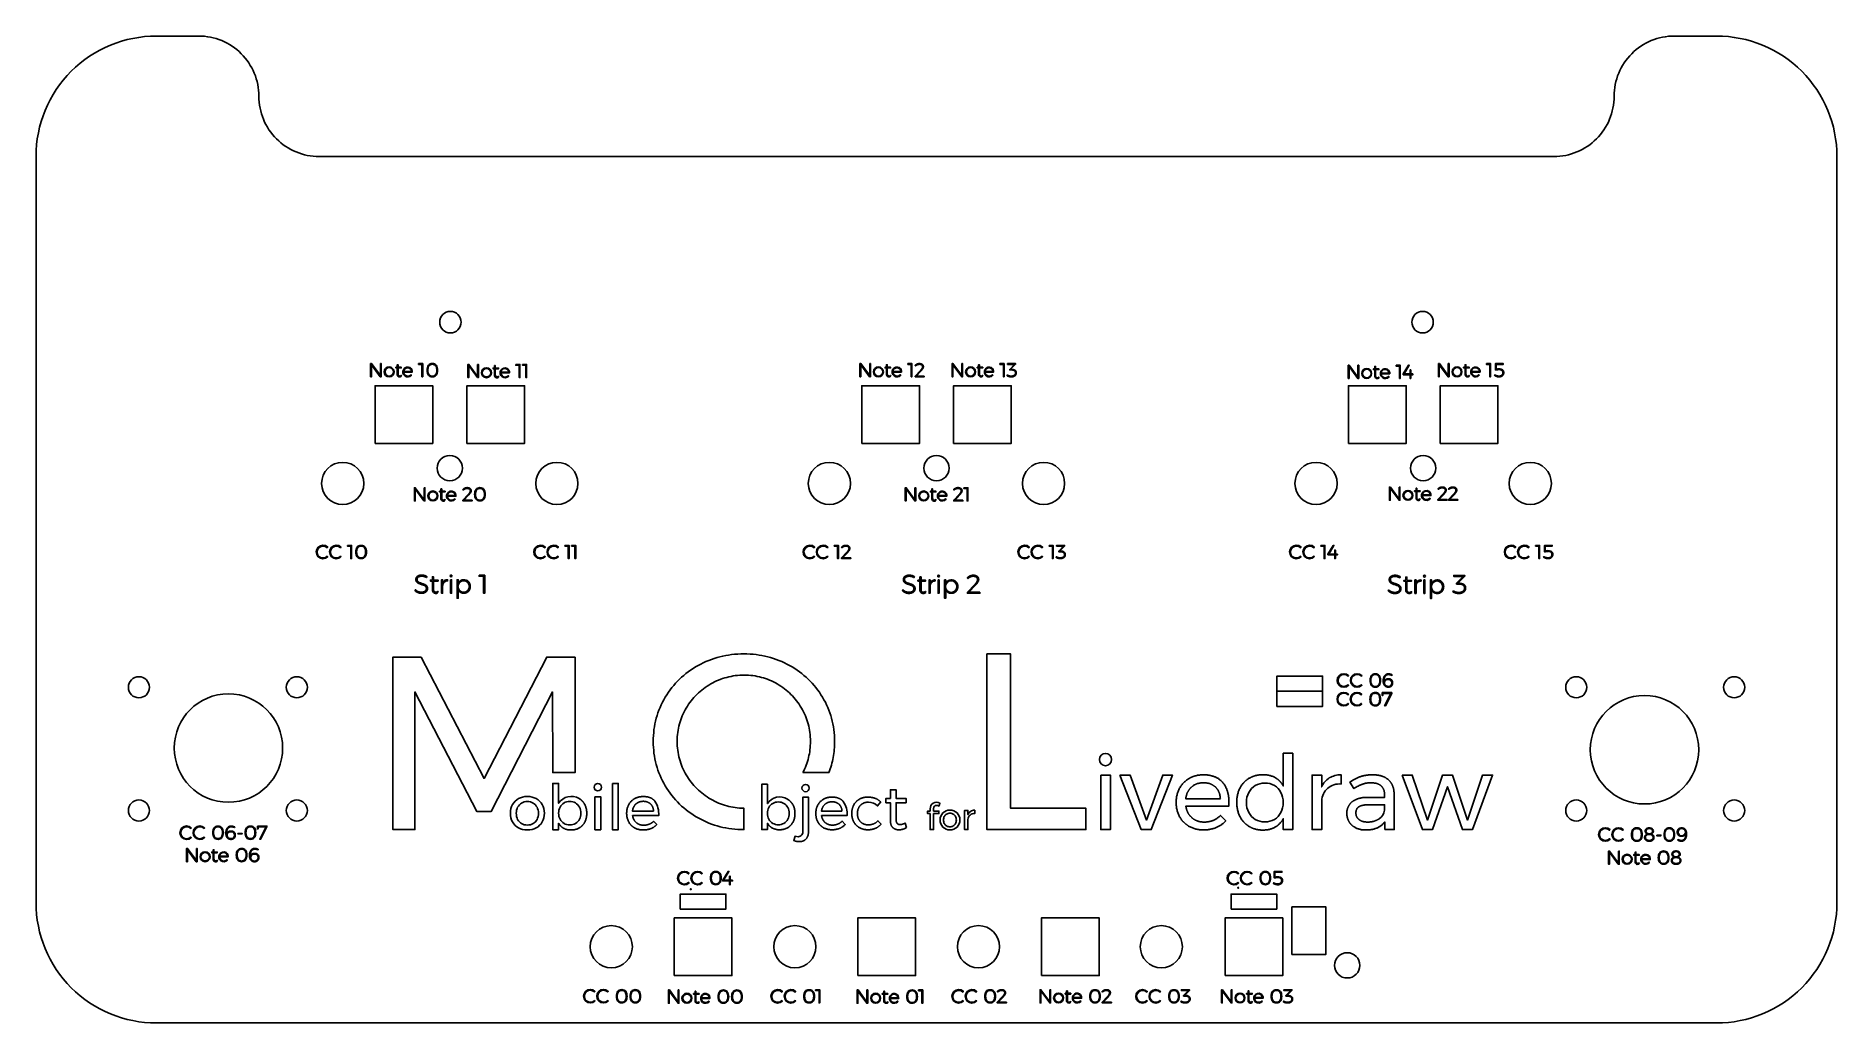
# Model space of a CAD drawing. Header units: millimetres. Extents: x -1043 to -744, y -1370 to -1206.
import ezdxf

# ---------------------------------------------------------------- set-up
doc = ezdxf.new("R2010")
doc.units = ezdxf.units.MM
doc.header["$MEASUREMENT"] = 0
doc.layers.add('Electronics$CUT3', color=178, linetype='Continuous', true_color=0x000000)
doc.layers.add('Electronics$ENGRAVE1', color=5, linetype='Continuous', true_color=0x0000ff)

msp = doc.modelspace()

# ---------------------------------------------------------------- linework, layer by layer
at = {"layer": 'Electronics$CUT3'}
for points in [[(-1043.3, -1226.5), (-1043.3, -1350.34, 0.414214), (-1023.3, -1370.34), (-764.3, -1370.34, 0.414214), (-744.3, -1350.34), (-744.3, -1226.5, 0.414214), (-764.3, -1206.5), (-771.3, -1206.5, 0.414214), (-781.3, -1216.5, -0.414214), (-791.3, -1226.5), (-996.3, -1226.5, -0.414214), (-1006.3, -1216.5, 0.414214), (-1016.3, -1206.5), (-1023.3, -1206.5, 0.414214)], [(-1043.3, -1226.5), (-1043.3, -1350.34, 0.414214), (-1023.3, -1370.34), (-764.3, -1370.34, 0.414214), (-744.3, -1350.34), (-744.3, -1226.5, 0.414214), (-764.3, -1206.5), (-771.3, -1206.5, 0.414214), (-781.3, -1216.5, -0.414214), (-791.3, -1226.5), (-996.3, -1226.5, -0.414214), (-1006.3, -1216.5, 0.414214), (-1016.3, -1206.5), (-1023.3, -1206.5, 0.414214)], [(-825.78, -1312.57), (-825.46, -1312.77), (-825.38, -1312.67, 2.359226), (-825.38, -1314.28), (-825.46, -1314.19, -1.864699)], [(-823.58, -1312.57), (-823.26, -1312.77), (-823.18, -1312.67, 2.359226), (-823.18, -1314.28), (-823.26, -1314.19, -1.864699)], [(-825.8, -1315.67), (-825.48, -1315.88), (-825.4, -1315.78, 2.359226), (-825.4, -1317.39), (-825.48, -1317.3, -1.864699)], [(-823.6, -1315.67), (-823.28, -1315.88), (-823.2, -1315.78, 2.359226), (-823.2, -1317.39), (-823.28, -1317.3, -1.864699)]]:
    msp.add_lwpolyline(points, format="xyb", close=True, dxfattribs=at)
for points in [[(-987.01, -1274.14), (-977.42, -1274.14), (-977.42, -1264.55), (-987.01, -1264.55)], [(-971.77, -1274.14), (-962.18, -1274.14), (-962.18, -1264.55), (-971.77, -1264.55)], [(-906.21, -1274.14), (-896.62, -1274.14), (-896.62, -1264.55), (-906.21, -1264.55)], [(-890.97, -1274.14), (-881.38, -1274.14), (-881.38, -1264.55), (-890.97, -1264.55)], [(-825.41, -1274.14), (-815.82, -1274.14), (-815.82, -1264.55), (-825.41, -1264.55)], [(-810.17, -1274.14), (-800.58, -1274.14), (-800.58, -1264.55), (-810.17, -1264.55)], [(-818.47, -1312.54), (-818.21, -1312.64), (-818.16, -1312.52), (-818.19, -1312.51), (-818.23, -1312.49), (-818.26, -1312.48), (-818.3, -1312.47), (-818.34, -1312.45), (-818.38, -1312.44), (-818.42, -1312.43), (-818.46, -1312.42), (-818.5, -1312.41), (-818.53, -1312.4), (-818.57, -1312.4), (-818.61, -1312.39), (-818.65, -1312.39), (-818.68, -1312.38), (-818.72, -1312.38), (-818.76, -1312.38), (-818.79, -1312.38), (-818.81, -1312.38), (-818.82, -1312.38), (-818.84, -1312.38), (-818.85, -1312.39), (-818.87, -1312.39), (-818.89, -1312.39), (-818.9, -1312.39), (-818.92, -1312.39), (-818.93, -1312.4), (-818.95, -1312.4), (-818.96, -1312.4), (-818.98, -1312.41), (-818.99, -1312.41), (-819.01, -1312.42), (-819.02, -1312.42), (-819.04, -1312.43), (-819.05, -1312.43), (-819.06, -1312.44), (-819.08, -1312.44), (-819.09, -1312.45), (-819.11, -1312.46), (-819.12, -1312.46), (-819.13, -1312.47), (-819.15, -1312.48), (-819.16, -1312.48), (-819.17, -1312.49), (-819.19, -1312.5), (-819.2, -1312.51), (-819.21, -1312.52), (-819.22, -1312.52), (-819.24, -1312.53), (-819.25, -1312.54), (-819.26, -1312.55), (-819.27, -1312.56), (-819.28, -1312.57), (-819.29, -1312.58), (-819.3, -1312.59), (-819.32, -1312.6), (-819.33, -1312.61), (-819.34, -1312.63), (-819.35, -1312.64), (-819.36, -1312.65), (-819.37, -1312.66), (-819.38, -1312.67), (-819.39, -1312.69), (-819.4, -1312.7), (-819.42, -1312.72), (-819.43, -1312.75), (-819.45, -1312.78), (-819.47, -1312.81), (-819.48, -1312.84), (-819.5, -1312.87), (-819.51, -1312.9), (-819.53, -1312.93), (-819.54, -1312.96), (-819.55, -1312.99), (-819.56, -1313.03), (-819.57, -1313.06), (-819.58, -1313.1), (-819.59, -1313.14), (-819.6, -1313.17), (-819.61, -1313.21), (-819.61, -1313.25), (-819.62, -1313.29), (-819.62, -1313.33), (-819.63, -1313.37), (-819.63, -1313.41), (-819.63, -1313.45), (-819.63, -1313.49), (-819.63, -1313.54), (-819.63, -1313.6), (-819.63, -1313.66), (-819.62, -1313.72), (-819.62, -1313.77), (-819.62, -1313.8), (-819.61, -1313.83), (-819.61, -1313.85), (-819.6, -1313.88), (-819.6, -1313.91), (-819.59, -1313.93), (-819.58, -1313.96), (-819.58, -1313.98), (-819.57, -1314.01), (-819.56, -1314.03), (-819.55, -1314.05), (-819.55, -1314.08), (-819.54, -1314.1), (-819.53, -1314.12), (-819.52, -1314.14), (-819.51, -1314.16), (-819.5, -1314.18), (-819.49, -1314.2), (-819.47, -1314.22), (-819.46, -1314.24), (-819.45, -1314.26), (-819.44, -1314.28), (-819.42, -1314.3), (-819.41, -1314.31), (-819.4, -1314.33), (-819.38, -1314.35), (-819.37, -1314.36), (-819.35, -1314.38), (-819.34, -1314.39), (-819.32, -1314.41), (-819.31, -1314.42), (-819.29, -1314.43), (-819.27, -1314.45), (-819.25, -1314.46), (-819.24, -1314.47), (-819.22, -1314.48), (-819.2, -1314.49), (-819.18, -1314.5), (-819.16, -1314.51), (-819.15, -1314.52), (-819.13, -1314.53), (-819.11, -1314.53), (-819.09, -1314.54), (-819.07, -1314.55), (-819.04, -1314.55), (-819.02, -1314.56), (-819, -1314.57), (-818.98, -1314.57), (-818.96, -1314.57), (-818.94, -1314.58), (-818.91, -1314.58), (-818.89, -1314.58), (-818.87, -1314.58), (-818.84, -1314.59), (-818.82, -1314.59), (-818.79, -1314.59), (-818.77, -1314.59), (-818.75, -1314.59), (-818.73, -1314.59), (-818.71, -1314.58), (-818.69, -1314.58), (-818.67, -1314.58), (-818.66, -1314.58), (-818.64, -1314.57), (-818.62, -1314.57), (-818.6, -1314.57), (-818.58, -1314.56), (-818.56, -1314.56), (-818.55, -1314.56), (-818.53, -1314.55), (-818.51, -1314.54), (-818.5, -1314.54), (-818.48, -1314.53), (-818.46, -1314.53), (-818.45, -1314.52), (-818.43, -1314.51), (-818.42, -1314.5), (-818.4, -1314.5), (-818.39, -1314.49), (-818.37, -1314.48), (-818.36, -1314.47), (-818.34, -1314.46), (-818.33, -1314.45), (-818.32, -1314.44), (-818.3, -1314.43), (-818.29, -1314.42), (-818.28, -1314.41), (-818.27, -1314.39), (-818.25, -1314.38), (-818.24, -1314.37), (-818.23, -1314.36), (-818.22, -1314.34), (-818.21, -1314.33), (-818.2, -1314.32), (-818.19, -1314.3), (-818.18, -1314.29), (-818.17, -1314.28), (-818.16, -1314.26), (-818.15, -1314.25), (-818.15, -1314.23), (-818.14, -1314.22), (-818.13, -1314.2), (-818.12, -1314.18), (-818.12, -1314.17), (-818.11, -1314.15), (-818.11, -1314.13), (-818.1, -1314.12), (-818.1, -1314.1), (-818.09, -1314.08), (-818.09, -1314.07), (-818.08, -1314.05), (-818.08, -1314.03), (-818.08, -1314.01), (-818.07, -1313.99), (-818.07, -1313.97), (-818.07, -1313.95), (-818.07, -1313.93), (-818.07, -1313.91), (-818.07, -1313.89), (-818.07, -1313.87), (-818.07, -1313.85), (-818.07, -1313.83), (-818.07, -1313.82), (-818.07, -1313.8), (-818.07, -1313.78), (-818.07, -1313.76), (-818.08, -1313.74), (-818.08, -1313.72), (-818.08, -1313.71), (-818.09, -1313.69), (-818.09, -1313.67), (-818.09, -1313.66), (-818.1, -1313.64), (-818.1, -1313.62), (-818.11, -1313.61), (-818.11, -1313.59), (-818.12, -1313.58), (-818.13, -1313.56), (-818.13, -1313.55), (-818.14, -1313.53), (-818.15, -1313.52), (-818.16, -1313.5), (-818.17, -1313.49), (-818.17, -1313.48), (-818.18, -1313.46), (-818.19, -1313.45), (-818.2, -1313.44), (-818.21, -1313.42), (-818.22, -1313.41), (-818.23, -1313.4), (-818.24, -1313.39), (-818.26, -1313.38), (-818.27, -1313.36), (-818.28, -1313.35), (-818.29, -1313.34), (-818.3, -1313.33), (-818.32, -1313.32), (-818.33, -1313.31), (-818.34, -1313.31), (-818.36, -1313.3), (-818.37, -1313.29), (-818.39, -1313.28), (-818.4, -1313.27), (-818.42, -1313.27), (-818.43, -1313.26), (-818.45, -1313.25), (-818.46, -1313.25), (-818.48, -1313.24), (-818.49, -1313.23), (-818.51, -1313.23), (-818.53, -1313.22), (-818.54, -1313.22), (-818.56, -1313.22), (-818.58, -1313.21), (-818.6, -1313.21), (-818.61, -1313.21), (-818.63, -1313.2), (-818.65, -1313.2), (-818.67, -1313.2), (-818.69, -1313.2), (-818.71, -1313.2), (-818.73, -1313.2), (-818.75, -1313.19), (-818.77, -1313.19), (-818.8, -1313.19), (-818.84, -1313.2), (-818.87, -1313.2), (-818.91, -1313.2), (-818.92, -1313.21), (-818.94, -1313.21), (-818.95, -1313.21), (-818.97, -1313.21), (-818.98, -1313.22), (-819, -1313.22), (-819.02, -1313.22), (-819.03, -1313.23), (-819.05, -1313.23), (-819.06, -1313.24), (-819.07, -1313.24), (-819.09, -1313.25), (-819.1, -1313.25), (-819.12, -1313.26), (-819.13, -1313.27), (-819.14, -1313.27), (-819.16, -1313.28), (-819.17, -1313.29), (-819.18, -1313.29), (-819.2, -1313.3), (-819.21, -1313.31), (-819.22, -1313.32), (-819.23, -1313.32), (-819.24, -1313.33), (-819.26, -1313.34), (-819.27, -1313.35), (-819.28, -1313.36), (-819.29, -1313.37), (-819.3, -1313.38), (-819.31, -1313.39), (-819.32, -1313.4), (-819.33, -1313.41), (-819.34, -1313.42), (-819.35, -1313.43), (-819.36, -1313.44), (-819.37, -1313.45), (-819.38, -1313.46), (-819.39, -1313.47), (-819.39, -1313.48), (-819.4, -1313.5), (-819.41, -1313.51), (-819.42, -1313.52), (-819.43, -1313.53), (-819.43, -1313.55), (-819.44, -1313.56), (-819.45, -1313.57), (-819.45, -1313.59), (-819.46, -1313.6), (-819.46, -1313.61), (-819.47, -1313.63), (-819.47, -1313.64), (-819.48, -1313.65), (-819.48, -1313.67), (-819.49, -1313.68), (-819.49, -1313.7), (-819.5, -1313.71), (-819.5, -1313.66), (-819.5, -1313.61), (-819.5, -1313.56), (-819.5, -1313.51), (-819.5, -1313.45), (-819.5, -1313.4), (-819.5, -1313.34), (-819.49, -1313.29), (-819.49, -1313.24), (-819.48, -1313.21), (-819.48, -1313.19), (-819.47, -1313.16), (-819.47, -1313.14), (-819.46, -1313.11), (-819.45, -1313.09), (-819.45, -1313.07), (-819.44, -1313.04), (-819.43, -1313.02), (-819.43, -1313), (-819.42, -1312.98), (-819.41, -1312.96), (-819.4, -1312.94), (-819.39, -1312.92), (-819.38, -1312.9), (-819.37, -1312.88), (-819.36, -1312.86), (-819.35, -1312.84), (-819.34, -1312.82), (-819.33, -1312.8), (-819.32, -1312.79), (-819.31, -1312.77), (-819.29, -1312.75), (-819.28, -1312.74), (-819.27, -1312.72), (-819.25, -1312.71), (-819.24, -1312.69), (-819.23, -1312.68), (-819.21, -1312.67), (-819.2, -1312.65), (-819.18, -1312.64), (-819.17, -1312.63), (-819.15, -1312.62), (-819.13, -1312.61), (-819.12, -1312.6), (-819.1, -1312.59), (-819.08, -1312.58), (-819.07, -1312.57), (-819.05, -1312.56), (-819.03, -1312.55), (-819.01, -1312.55), (-818.99, -1312.54), (-818.98, -1312.53), (-818.96, -1312.53), (-818.94, -1312.52), (-818.92, -1312.52), (-818.9, -1312.52), (-818.88, -1312.51), (-818.86, -1312.51), (-818.83, -1312.51), (-818.81, -1312.51), (-818.79, -1312.5), (-818.77, -1312.5), (-818.75, -1312.5), (-818.71, -1312.5), (-818.68, -1312.51), (-818.65, -1312.51), (-818.61, -1312.51), (-818.58, -1312.52), (-818.54, -1312.52), (-818.51, -1312.53)], [(-837.28, -1315.25), (-829.69, -1315.25), (-829.69, -1312.74), (-837.28, -1312.74)], [(-837.28, -1317.79), (-829.69, -1317.79), (-829.69, -1315.28), (-837.28, -1315.28)], [(-819.81, -1315.49), (-818.23, -1315.49), (-818.23, -1315.62), (-819.27, -1317.68), (-819.41, -1317.68), (-818.37, -1315.62), (-819.68, -1315.62), (-819.68, -1315.96), (-819.81, -1315.96)], [(-1009.79, -1338.86), (-1009.1, -1338.86), (-1009.1, -1338.96), (-1009.79, -1338.96)], [(-936.34, -1351.44), (-928.75, -1351.44), (-928.75, -1348.94), (-936.34, -1348.94)], [(-844.9, -1351.44), (-837.31, -1351.44), (-837.31, -1348.94), (-844.9, -1348.94)], [(-834.78, -1358.96), (-829.15, -1358.96), (-829.15, -1351.07), (-834.78, -1351.07)], [(-937.34, -1362.48), (-927.75, -1362.48), (-927.75, -1352.89), (-937.34, -1352.89)], [(-906.86, -1362.48), (-897.27, -1362.48), (-897.27, -1352.89), (-906.86, -1352.89)], [(-876.38, -1362.48), (-866.79, -1362.48), (-866.79, -1352.89), (-876.38, -1352.89)], [(-845.9, -1362.48), (-836.31, -1362.48), (-836.31, -1352.89), (-845.9, -1352.89)]]:
    msp.add_lwpolyline(points, close=True, dxfattribs=at)
for centre, radius in [((-974.5, -1254), 1.78), ((-974.5, -1254), 1.78), ((-813.1, -1254), 1.78), ((-813.1, -1254), 1.78), ((-974.6, -1278.23), 2.1), ((-893.8, -1278.23), 2.1), ((-813, -1278.23), 2.1), ((-992.38, -1280.77), 3.5), ((-956.82, -1280.77), 3.5), ((-911.58, -1280.77), 3.5), ((-876.02, -1280.77), 3.5), ((-830.78, -1280.77), 3.5), ((-795.22, -1280.77), 3.5), ((-1026.22, -1314.61), 1.75), ((-1026.22, -1314.61), 1.75), ((-1000, -1314.61), 1.75), ((-1000, -1314.61), 1.75), ((-787.59, -1314.61), 1.75), ((-761.37, -1314.61), 1.75), ((-1011.35, -1324.7), 9), ((-1011.35, -1324.7), 9), ((-776.25, -1324.98), 9), ((-1026.22, -1335.06), 1.75), ((-1026.22, -1335.06), 1.75), ((-1000, -1335.06), 1.75), ((-1000, -1335.06), 1.75), ((-787.59, -1335.06), 1.75), ((-761.37, -1335.06), 1.75), ((-934.6, -1348.14, -12.99), 0.0755), ((-843.69, -1347.9, -12.99), 0.0755), ((-947.79, -1357.68), 3.5), ((-917.31, -1357.68), 3.5), ((-886.83, -1357.68), 3.5), ((-856.47, -1357.68), 3.5), ((-825.61, -1360.77), 2.1)]:
    msp.add_circle(centre, radius, dxfattribs=at)
for points, knots in [([(-820.29, -1312.67, -12.99), (-820.13, -1312.86, -12.99), (-820.06, -1313.13, -12.99), (-820.06, -1313.48, -12.99), (-820.06, -1313.84, -12.99), (-820.13, -1314.11, -12.99), (-820.29, -1314.3, -12.99), (-820.44, -1314.49, -12.99), (-820.65, -1314.59, -12.99), (-820.94, -1314.59, -12.99), (-821.22, -1314.59, -12.99), (-821.44, -1314.49, -12.99), (-821.59, -1314.3, -12.99), (-821.74, -1314.11, -12.99), (-821.82, -1313.84, -12.99), (-821.82, -1313.48, -12.99), (-821.82, -1313.13, -12.99), (-821.74, -1312.86, -12.99), (-821.59, -1312.67, -12.99), (-821.44, -1312.48, -12.99), (-821.22, -1312.38, -12.99), (-820.94, -1312.38, -12.99), (-820.65, -1312.38, -12.99), (-820.44, -1312.48, -12.99), (-820.29, -1312.67, -12.99)], [0, 0, 0, 0, 1, 1, 1, 2, 2, 2, 3, 3, 3, 4, 4, 4, 5, 5, 5, 6, 6, 6, 7, 7, 7, 8, 8, 8, 8]), ([(-821.49, -1312.75, -12.99), (-821.62, -1312.92, -12.99), (-821.69, -1313.16, -12.99), (-821.69, -1313.48, -12.99), (-821.69, -1313.8, -12.99), (-821.62, -1314.05, -12.99), (-821.49, -1314.21, -12.99), (-821.36, -1314.38, -12.99), (-821.18, -1314.47, -12.99), (-820.94, -1314.47, -12.99), (-820.7, -1314.47, -12.99), (-820.51, -1314.38, -12.99), (-820.38, -1314.21, -12.99), (-820.25, -1314.05, -12.99), (-820.19, -1313.8, -12.99), (-820.19, -1313.48, -12.99), (-820.19, -1313.16, -12.99), (-820.25, -1312.92, -12.99), (-820.38, -1312.75, -12.99), (-820.51, -1312.58, -12.99), (-820.7, -1312.5, -12.99), (-820.94, -1312.5, -12.99), (-821.18, -1312.5, -12.99), (-821.36, -1312.58, -12.99), (-821.49, -1312.75, -12.99)], [0, 0, 0, 0, 1, 1, 1, 2, 2, 2, 3, 3, 3, 4, 4, 4, 5, 5, 5, 6, 6, 6, 7, 7, 7, 8, 8, 8, 8]), ([(-820.31, -1315.77), (-820.16, -1315.96), (-820.08, -1316.23), (-820.08, -1316.59), (-820.08, -1316.94), (-820.16, -1317.21), (-820.31, -1317.4), (-820.46, -1317.59), (-820.68, -1317.69), (-820.96, -1317.69), (-821.24, -1317.69), (-821.46, -1317.59), (-821.61, -1317.4), (-821.76, -1317.21), (-821.84, -1316.94), (-821.84, -1316.59), (-821.84, -1316.23), (-821.76, -1315.96), (-821.61, -1315.77), (-821.46, -1315.58), (-821.24, -1315.48), (-820.96, -1315.48), (-820.68, -1315.48), (-820.46, -1315.58), (-820.31, -1315.77)], [0, 0, 0, 0, 1, 1, 1, 2, 2, 2, 3, 3, 3, 4, 4, 4, 5, 5, 5, 6, 6, 6, 7, 7, 7, 8, 8, 8, 8]), ([(-819.13, -1313.39, -12.99), (-819.23, -1313.45, -12.99), (-819.31, -1313.52, -12.99), (-819.36, -1313.61, -12.99), (-819.42, -1313.7, -12.99), (-819.44, -1313.79, -12.99), (-819.44, -1313.89, -12.99), (-819.44, -1313.98, -12.99), (-819.42, -1314.06, -12.99), (-819.37, -1314.15, -12.99), (-819.33, -1314.24, -12.99), (-819.26, -1314.31, -12.99), (-819.16, -1314.37, -12.99), (-819.06, -1314.43, -12.99), (-818.95, -1314.46, -12.99), (-818.81, -1314.46, -12.99), (-818.63, -1314.46, -12.99), (-818.48, -1314.41, -12.99), (-818.36, -1314.3, -12.99), (-818.25, -1314.2, -12.99), (-818.19, -1314.05, -12.99), (-818.19, -1313.87, -12.99), (-818.19, -1313.7, -12.99), (-818.25, -1313.56, -12.99), (-818.35, -1313.46, -12.99), (-818.46, -1313.36, -12.99), (-818.6, -1313.31, -12.99), (-818.78, -1313.31, -12.99), (-818.92, -1313.31, -12.99), (-819.03, -1313.34, -12.99), (-819.13, -1313.39, -12.99)], [0, 0, 0, 0, 1, 1, 1, 2, 2, 2, 3, 3, 3, 4, 4, 4, 5, 5, 5, 6, 6, 6, 7, 7, 7, 8, 8, 8, 9, 9, 9, 10, 10, 10, 10]), ([(-821.52, -1315.85), (-821.64, -1316.02), (-821.71, -1316.27), (-821.71, -1316.59), (-821.71, -1316.9), (-821.64, -1317.15), (-821.52, -1317.32), (-821.39, -1317.49), (-821.2, -1317.57), (-820.96, -1317.57), (-820.72, -1317.57), (-820.53, -1317.49), (-820.41, -1317.32), (-820.28, -1317.15), (-820.21, -1316.9), (-820.21, -1316.59), (-820.21, -1316.27), (-820.28, -1316.02), (-820.41, -1315.85), (-820.53, -1315.69), (-820.72, -1315.6), (-820.96, -1315.6), (-821.2, -1315.6), (-821.39, -1315.69), (-821.52, -1315.85)], [0, 0, 0, 0, 1, 1, 1, 2, 2, 2, 3, 3, 3, 4, 4, 4, 5, 5, 5, 6, 6, 6, 7, 7, 7, 8, 8, 8, 8])]:
    msp.add_open_spline(points, degree=3, knots=knots, dxfattribs=at)
at = {"layer": 'Electronics$ENGRAVE1'}
for points in [[(-986.12, -1260.88), (-985.99, -1260.88), (-985.99, -1263.07), (-986.15, -1263.07), (-987.6, -1261.08), (-987.6, -1263.07), (-987.74, -1263.07), (-987.74, -1260.88), (-987.58, -1260.88), (-986.12, -1262.88)], [(-979.78, -1260.88), (-979.1, -1260.88), (-979.1, -1263.07), (-979.22, -1263.07), (-979.22, -1261.01), (-979.78, -1261.01)], [(-969.98, -1261.02), (-969.85, -1261.02), (-969.85, -1263.21), (-970, -1263.21), (-971.46, -1261.22), (-971.46, -1263.21), (-971.59, -1263.21), (-971.59, -1261.02), (-971.44, -1261.02), (-969.98, -1263.01)], [(-963.64, -1261.02), (-962.95, -1261.02), (-962.95, -1263.21), (-963.08, -1263.21), (-963.08, -1261.15), (-963.64, -1261.15)], [(-962.53, -1261.02), (-961.84, -1261.02), (-961.84, -1263.21), (-961.97, -1263.21), (-961.97, -1261.15), (-962.53, -1261.15)], [(-904.89, -1260.88), (-904.76, -1260.88), (-904.76, -1263.07), (-904.92, -1263.07), (-906.37, -1261.08), (-906.37, -1263.07), (-906.51, -1263.07), (-906.51, -1260.88), (-906.35, -1260.88), (-904.89, -1262.88)], [(-898.55, -1260.88), (-897.87, -1260.88), (-897.87, -1263.07), (-897.99, -1263.07), (-897.99, -1261.01), (-898.55, -1261.01)], [(-895.82, -1262.94), (-895.82, -1263.07), (-897.34, -1263.07), (-897.34, -1262.94), (-896.46, -1262.02), (-896.42, -1261.98), (-896.38, -1261.93), (-896.35, -1261.89), (-896.32, -1261.85), (-896.28, -1261.81), (-896.26, -1261.77), (-896.24, -1261.75), (-896.23, -1261.73), (-896.22, -1261.71), (-896.2, -1261.69), (-896.19, -1261.67), (-896.18, -1261.65), (-896.17, -1261.63), (-896.16, -1261.61), (-896.15, -1261.59), (-896.15, -1261.57), (-896.14, -1261.55), (-896.13, -1261.54), (-896.13, -1261.52), (-896.12, -1261.5), (-896.12, -1261.49), (-896.12, -1261.49), (-896.12, -1261.48), (-896.12, -1261.47), (-896.11, -1261.46), (-896.11, -1261.45), (-896.11, -1261.44), (-896.11, -1261.44), (-896.11, -1261.43), (-896.11, -1261.42), (-896.11, -1261.41), (-896.11, -1261.41), (-896.11, -1261.39), (-896.11, -1261.38), (-896.11, -1261.37), (-896.11, -1261.36), (-896.11, -1261.35), (-896.12, -1261.34), (-896.12, -1261.33), (-896.12, -1261.32), (-896.12, -1261.31), (-896.12, -1261.3), (-896.13, -1261.29), (-896.13, -1261.28), (-896.13, -1261.27), (-896.14, -1261.26), (-896.14, -1261.25), (-896.15, -1261.24), (-896.15, -1261.23), (-896.16, -1261.22), (-896.16, -1261.21), (-896.17, -1261.2), (-896.17, -1261.19), (-896.18, -1261.19), (-896.19, -1261.18), (-896.19, -1261.17), (-896.2, -1261.16), (-896.21, -1261.15), (-896.21, -1261.15), (-896.22, -1261.14), (-896.23, -1261.13), (-896.24, -1261.12), (-896.25, -1261.12), (-896.26, -1261.11), (-896.26, -1261.1), (-896.27, -1261.1), (-896.28, -1261.09), (-896.29, -1261.09), (-896.3, -1261.08), (-896.31, -1261.07), (-896.32, -1261.07), (-896.33, -1261.06), (-896.35, -1261.06), (-896.36, -1261.05), (-896.37, -1261.05), (-896.38, -1261.05), (-896.39, -1261.04), (-896.4, -1261.04), (-896.42, -1261.03), (-896.43, -1261.03), (-896.44, -1261.03), (-896.45, -1261.02), (-896.47, -1261.02), (-896.48, -1261.02), (-896.49, -1261.02), (-896.51, -1261.01), (-896.53, -1261.01), (-896.56, -1261.01), (-896.59, -1261), (-896.62, -1261), (-896.65, -1261), (-896.67, -1261), (-896.69, -1261), (-896.71, -1261.01), (-896.73, -1261.01), (-896.75, -1261.01), (-896.77, -1261.01), (-896.79, -1261.02), (-896.82, -1261.02), (-896.84, -1261.03), (-896.86, -1261.03), (-896.88, -1261.04), (-896.9, -1261.04), (-896.92, -1261.05), (-896.94, -1261.06), (-896.96, -1261.06), (-896.98, -1261.07), (-897, -1261.08), (-897.02, -1261.09), (-897.04, -1261.1), (-897.06, -1261.11), (-897.08, -1261.12), (-897.1, -1261.13), (-897.12, -1261.15), (-897.14, -1261.16), (-897.16, -1261.17), (-897.18, -1261.18), (-897.19, -1261.2), (-897.21, -1261.21), (-897.23, -1261.22), (-897.25, -1261.24), (-897.26, -1261.25), (-897.28, -1261.27), (-897.35, -1261.17), (-897.33, -1261.15), (-897.31, -1261.13), (-897.29, -1261.12), (-897.27, -1261.1), (-897.25, -1261.09), (-897.23, -1261.07), (-897.21, -1261.06), (-897.19, -1261.04), (-897.17, -1261.03), (-897.15, -1261.02), (-897.13, -1261.01), (-897.11, -1260.99), (-897.08, -1260.98), (-897.06, -1260.97), (-897.04, -1260.96), (-897.02, -1260.95), (-896.99, -1260.94), (-896.97, -1260.93), (-896.95, -1260.93), (-896.92, -1260.92), (-896.9, -1260.91), (-896.88, -1260.9), (-896.85, -1260.9), (-896.83, -1260.89), (-896.81, -1260.89), (-896.78, -1260.89), (-896.76, -1260.88), (-896.73, -1260.88), (-896.71, -1260.88), (-896.69, -1260.88), (-896.66, -1260.87), (-896.64, -1260.87), (-896.6, -1260.88), (-896.56, -1260.88), (-896.53, -1260.88), (-896.49, -1260.88), (-896.48, -1260.89), (-896.46, -1260.89), (-896.44, -1260.89), (-896.43, -1260.89), (-896.41, -1260.9), (-896.4, -1260.9), (-896.38, -1260.91), (-896.36, -1260.91), (-896.35, -1260.91), (-896.33, -1260.92), (-896.32, -1260.92), (-896.31, -1260.93), (-896.29, -1260.94), (-896.28, -1260.94), (-896.26, -1260.95), (-896.25, -1260.95), (-896.24, -1260.96), (-896.23, -1260.97), (-896.21, -1260.97), (-896.2, -1260.98), (-896.19, -1260.99), (-896.18, -1261), (-896.17, -1261.01), (-896.15, -1261.02), (-896.14, -1261.02), (-896.13, -1261.03), (-896.12, -1261.04), (-896.11, -1261.05), (-896.1, -1261.06), (-896.09, -1261.07), (-896.08, -1261.08), (-896.08, -1261.09), (-896.07, -1261.1), (-896.06, -1261.11), (-896.05, -1261.12), (-896.05, -1261.13), (-896.04, -1261.15), (-896.03, -1261.16), (-896.03, -1261.17), (-896.02, -1261.18), (-896.01, -1261.19), (-896.01, -1261.2), (-896, -1261.22), (-896, -1261.23), (-896, -1261.24), (-895.99, -1261.25), (-895.99, -1261.27), (-895.99, -1261.28), (-895.98, -1261.29), (-895.98, -1261.31), (-895.98, -1261.32), (-895.98, -1261.34), (-895.98, -1261.35), (-895.98, -1261.36), (-895.98, -1261.38), (-895.98, -1261.39), (-895.98, -1261.4), (-895.98, -1261.41), (-895.98, -1261.42), (-895.98, -1261.43), (-895.98, -1261.44), (-895.98, -1261.45), (-895.98, -1261.46), (-895.98, -1261.47), (-895.98, -1261.48), (-895.99, -1261.49), (-895.99, -1261.5), (-895.99, -1261.51), (-895.99, -1261.52), (-896, -1261.53), (-896, -1261.55), (-896.01, -1261.57), (-896.02, -1261.59), (-896.03, -1261.61), (-896.04, -1261.63), (-896.05, -1261.65), (-896.06, -1261.68), (-896.07, -1261.7), (-896.08, -1261.72), (-896.1, -1261.74), (-896.11, -1261.77), (-896.14, -1261.81), (-896.17, -1261.86), (-896.21, -1261.91), (-896.25, -1261.95), (-896.29, -1262), (-896.33, -1262.05), (-896.37, -1262.1), (-897.19, -1262.94)], [(-889.6, -1260.88), (-889.47, -1260.88), (-889.47, -1263.07), (-889.62, -1263.07), (-891.08, -1261.08), (-891.08, -1263.07), (-891.21, -1263.07), (-891.21, -1260.88), (-891.06, -1260.88), (-889.6, -1262.88)], [(-883.26, -1260.88), (-882.57, -1260.88), (-882.57, -1263.07), (-882.7, -1263.07), (-882.7, -1261.01), (-883.26, -1261.01)], [(-823.83, -1261.15), (-823.7, -1261.15), (-823.7, -1263.34), (-823.85, -1263.34), (-825.31, -1261.35), (-825.31, -1263.34), (-825.44, -1263.34), (-825.44, -1261.15), (-825.29, -1261.15), (-823.83, -1263.15)], [(-817.49, -1261.15), (-816.8, -1261.15), (-816.8, -1263.34), (-816.93, -1263.34), (-816.93, -1261.28), (-817.49, -1261.28)], [(-814.69, -1262.59), (-814.69, -1262.72), (-815.06, -1262.72), (-815.06, -1263.34), (-815.18, -1263.34), (-815.18, -1262.72), (-816.31, -1262.72), (-816.31, -1262.59), (-815.44, -1261.15), (-815.3, -1261.15), (-816.17, -1262.59), (-815.18, -1262.59), (-815.18, -1261.93), (-815.06, -1261.93), (-815.06, -1262.59)], [(-808.83, -1260.88), (-808.71, -1260.88), (-808.71, -1263.07), (-808.86, -1263.07), (-810.32, -1261.08), (-810.32, -1263.07), (-810.45, -1263.07), (-810.45, -1260.88), (-810.3, -1260.88), (-808.83, -1262.88)], [(-802.5, -1260.88), (-801.81, -1260.88), (-801.81, -1263.07), (-801.94, -1263.07), (-801.94, -1261.01), (-802.5, -1261.01)], [(-978.86, -1281.48), (-978.74, -1281.48), (-978.74, -1283.67), (-978.89, -1283.67), (-980.35, -1281.68), (-980.35, -1283.67), (-980.48, -1283.67), (-980.48, -1281.48), (-980.33, -1281.48), (-978.86, -1283.47)], [(-970.9, -1283.54), (-970.9, -1283.67), (-972.42, -1283.67), (-972.42, -1283.53), (-971.54, -1282.61), (-971.5, -1282.57), (-971.46, -1282.53), (-971.43, -1282.49), (-971.4, -1282.45), (-971.36, -1282.41), (-971.34, -1282.37), (-971.32, -1282.35), (-971.31, -1282.33), (-971.3, -1282.3), (-971.28, -1282.28), (-971.27, -1282.26), (-971.26, -1282.24), (-971.25, -1282.22), (-971.24, -1282.21), (-971.23, -1282.19), (-971.23, -1282.17), (-971.22, -1282.15), (-971.21, -1282.13), (-971.21, -1282.12), (-971.2, -1282.1), (-971.2, -1282.09), (-971.2, -1282.08), (-971.2, -1282.07), (-971.2, -1282.07), (-971.19, -1282.06), (-971.19, -1282.05), (-971.19, -1282.04), (-971.19, -1282.03), (-971.19, -1282.03), (-971.19, -1282.02), (-971.19, -1282.01), (-971.19, -1282), (-971.19, -1281.99), (-971.19, -1281.98), (-971.19, -1281.97), (-971.19, -1281.96), (-971.19, -1281.95), (-971.2, -1281.94), (-971.2, -1281.92), (-971.2, -1281.91), (-971.2, -1281.9), (-971.2, -1281.89), (-971.21, -1281.88), (-971.21, -1281.87), (-971.21, -1281.86), (-971.22, -1281.85), (-971.22, -1281.84), (-971.23, -1281.84), (-971.23, -1281.83), (-971.24, -1281.82), (-971.24, -1281.81), (-971.25, -1281.8), (-971.25, -1281.79), (-971.26, -1281.78), (-971.27, -1281.77), (-971.27, -1281.77), (-971.28, -1281.76), (-971.29, -1281.75), (-971.29, -1281.74), (-971.3, -1281.74), (-971.31, -1281.73), (-971.32, -1281.72), (-971.33, -1281.71), (-971.34, -1281.71), (-971.34, -1281.7), (-971.35, -1281.69), (-971.36, -1281.69), (-971.37, -1281.68), (-971.38, -1281.68), (-971.39, -1281.67), (-971.4, -1281.67), (-971.42, -1281.66), (-971.43, -1281.65), (-971.44, -1281.65), (-971.45, -1281.65), (-971.46, -1281.64), (-971.47, -1281.64), (-971.48, -1281.63), (-971.5, -1281.63), (-971.51, -1281.63), (-971.52, -1281.62), (-971.53, -1281.62), (-971.55, -1281.62), (-971.56, -1281.61), (-971.57, -1281.61), (-971.59, -1281.61), (-971.61, -1281.61), (-971.64, -1281.6), (-971.67, -1281.6), (-971.7, -1281.6), (-971.73, -1281.6), (-971.75, -1281.6), (-971.77, -1281.6), (-971.79, -1281.6), (-971.81, -1281.6), (-971.83, -1281.61), (-971.85, -1281.61), (-971.87, -1281.61), (-971.9, -1281.62), (-971.92, -1281.62), (-971.94, -1281.63), (-971.96, -1281.63), (-971.98, -1281.64), (-972, -1281.65), (-972.02, -1281.65), (-972.04, -1281.66), (-972.06, -1281.67), (-972.08, -1281.68), (-972.1, -1281.69), (-972.12, -1281.7), (-972.14, -1281.71), (-972.16, -1281.72), (-972.18, -1281.73), (-972.2, -1281.74), (-972.22, -1281.75), (-972.24, -1281.77), (-972.26, -1281.78), (-972.28, -1281.79), (-972.29, -1281.81), (-972.31, -1281.82), (-972.33, -1281.83), (-972.34, -1281.85), (-972.36, -1281.87), (-972.43, -1281.76), (-972.41, -1281.74), (-972.39, -1281.73), (-972.37, -1281.71), (-972.35, -1281.7), (-972.33, -1281.68), (-972.31, -1281.67), (-972.29, -1281.65), (-972.27, -1281.64), (-972.25, -1281.63), (-972.23, -1281.61), (-972.21, -1281.6), (-972.19, -1281.59), (-972.16, -1281.58), (-972.14, -1281.57), (-972.12, -1281.56), (-972.1, -1281.55), (-972.07, -1281.54), (-972.05, -1281.53), (-972.03, -1281.52), (-972, -1281.51), (-971.98, -1281.51), (-971.96, -1281.5), (-971.93, -1281.5), (-971.91, -1281.49), (-971.89, -1281.49), (-971.86, -1281.48), (-971.84, -1281.48), (-971.81, -1281.48), (-971.79, -1281.47), (-971.77, -1281.47), (-971.74, -1281.47), (-971.72, -1281.47), (-971.68, -1281.47), (-971.64, -1281.47), (-971.61, -1281.48), (-971.57, -1281.48), (-971.56, -1281.48), (-971.54, -1281.48), (-971.52, -1281.49), (-971.51, -1281.49), (-971.49, -1281.49), (-971.48, -1281.5), (-971.46, -1281.5), (-971.44, -1281.51), (-971.43, -1281.51), (-971.41, -1281.52), (-971.4, -1281.52), (-971.39, -1281.53), (-971.37, -1281.53), (-971.36, -1281.54), (-971.34, -1281.54), (-971.33, -1281.55), (-971.32, -1281.56), (-971.31, -1281.56), (-971.29, -1281.57), (-971.28, -1281.58), (-971.27, -1281.59), (-971.26, -1281.59), (-971.25, -1281.6), (-971.23, -1281.61), (-971.22, -1281.62), (-971.21, -1281.63), (-971.2, -1281.64), (-971.19, -1281.65), (-971.18, -1281.66), (-971.17, -1281.67), (-971.16, -1281.68), (-971.16, -1281.69), (-971.15, -1281.7), (-971.14, -1281.71), (-971.13, -1281.72), (-971.13, -1281.73), (-971.12, -1281.74), (-971.11, -1281.75), (-971.11, -1281.76), (-971.1, -1281.78), (-971.09, -1281.79), (-971.09, -1281.8), (-971.09, -1281.81), (-971.08, -1281.83), (-971.08, -1281.84), (-971.07, -1281.85), (-971.07, -1281.86), (-971.07, -1281.88), (-971.06, -1281.89), (-971.06, -1281.9), (-971.06, -1281.92), (-971.06, -1281.93), (-971.06, -1281.95), (-971.06, -1281.96), (-971.06, -1281.98), (-971.06, -1281.99), (-971.06, -1282), (-971.06, -1282.01), (-971.06, -1282.02), (-971.06, -1282.03), (-971.06, -1282.04), (-971.06, -1282.05), (-971.06, -1282.06), (-971.06, -1282.06), (-971.06, -1282.07), (-971.07, -1282.08), (-971.07, -1282.09), (-971.07, -1282.1), (-971.07, -1282.11), (-971.08, -1282.12), (-971.08, -1282.14), (-971.09, -1282.16), (-971.1, -1282.19), (-971.11, -1282.21), (-971.12, -1282.23), (-971.13, -1282.25), (-971.14, -1282.27), (-971.15, -1282.29), (-971.16, -1282.32), (-971.18, -1282.34), (-971.19, -1282.36), (-971.22, -1282.41), (-971.25, -1282.46), (-971.29, -1282.5), (-971.33, -1282.55), (-971.37, -1282.6), (-971.41, -1282.65), (-971.45, -1282.69), (-972.27, -1283.54)], [(-897.37, -1281.48), (-897.24, -1281.48), (-897.24, -1283.67), (-897.4, -1283.67), (-898.85, -1281.68), (-898.85, -1283.67), (-898.99, -1283.67), (-898.99, -1281.48), (-898.83, -1281.48), (-897.37, -1283.47)], [(-889.41, -1283.54), (-889.41, -1283.67), (-890.93, -1283.67), (-890.93, -1283.53), (-890.05, -1282.61), (-890.01, -1282.57), (-889.97, -1282.53), (-889.94, -1282.49), (-889.9, -1282.45), (-889.87, -1282.41), (-889.84, -1282.37), (-889.83, -1282.35), (-889.82, -1282.33), (-889.8, -1282.3), (-889.79, -1282.28), (-889.78, -1282.26), (-889.77, -1282.24), (-889.76, -1282.22), (-889.75, -1282.21), (-889.74, -1282.19), (-889.73, -1282.17), (-889.73, -1282.15), (-889.72, -1282.13), (-889.72, -1282.12), (-889.71, -1282.1), (-889.71, -1282.09), (-889.71, -1282.08), (-889.71, -1282.07), (-889.7, -1282.07), (-889.7, -1282.06), (-889.7, -1282.05), (-889.7, -1282.04), (-889.7, -1282.03), (-889.7, -1282.03), (-889.7, -1282.02), (-889.7, -1282.01), (-889.7, -1282), (-889.7, -1281.99), (-889.7, -1281.98), (-889.7, -1281.97), (-889.7, -1281.96), (-889.7, -1281.95), (-889.7, -1281.94), (-889.7, -1281.92), (-889.71, -1281.91), (-889.71, -1281.9), (-889.71, -1281.89), (-889.71, -1281.88), (-889.72, -1281.87), (-889.72, -1281.86), (-889.73, -1281.85), (-889.73, -1281.84), (-889.73, -1281.84), (-889.74, -1281.83), (-889.74, -1281.82), (-889.75, -1281.81), (-889.75, -1281.8), (-889.76, -1281.79), (-889.77, -1281.78), (-889.77, -1281.77), (-889.78, -1281.77), (-889.79, -1281.76), (-889.79, -1281.75), (-889.8, -1281.74), (-889.81, -1281.74), (-889.82, -1281.73), (-889.83, -1281.72), (-889.83, -1281.71), (-889.84, -1281.71), (-889.85, -1281.7), (-889.86, -1281.69), (-889.87, -1281.69), (-889.88, -1281.68), (-889.89, -1281.68), (-889.9, -1281.67), (-889.91, -1281.67), (-889.92, -1281.66), (-889.93, -1281.65), (-889.94, -1281.65), (-889.96, -1281.65), (-889.97, -1281.64), (-889.98, -1281.64), (-889.99, -1281.63), (-890, -1281.63), (-890.02, -1281.63), (-890.03, -1281.62), (-890.04, -1281.62), (-890.05, -1281.62), (-890.07, -1281.61), (-890.08, -1281.61), (-890.09, -1281.61), (-890.12, -1281.61), (-890.15, -1281.6), (-890.18, -1281.6), (-890.21, -1281.6), (-890.24, -1281.6), (-890.26, -1281.6), (-890.28, -1281.6), (-890.3, -1281.6), (-890.32, -1281.6), (-890.34, -1281.61), (-890.36, -1281.61), (-890.38, -1281.61), (-890.4, -1281.62), (-890.42, -1281.62), (-890.44, -1281.63), (-890.47, -1281.63), (-890.49, -1281.64), (-890.51, -1281.65), (-890.53, -1281.65), (-890.55, -1281.66), (-890.57, -1281.67), (-890.59, -1281.68), (-890.61, -1281.69), (-890.63, -1281.7), (-890.65, -1281.71), (-890.67, -1281.72), (-890.69, -1281.73), (-890.71, -1281.74), (-890.73, -1281.75), (-890.75, -1281.77), (-890.76, -1281.78), (-890.78, -1281.79), (-890.8, -1281.81), (-890.82, -1281.82), (-890.83, -1281.83), (-890.85, -1281.85), (-890.87, -1281.87), (-890.93, -1281.76), (-890.92, -1281.74), (-890.9, -1281.73), (-890.88, -1281.71), (-890.86, -1281.7), (-890.84, -1281.68), (-890.82, -1281.67), (-890.8, -1281.65), (-890.78, -1281.64), (-890.76, -1281.63), (-890.74, -1281.61), (-890.72, -1281.6), (-890.69, -1281.59), (-890.67, -1281.58), (-890.65, -1281.57), (-890.63, -1281.56), (-890.6, -1281.55), (-890.58, -1281.54), (-890.56, -1281.53), (-890.53, -1281.52), (-890.51, -1281.51), (-890.49, -1281.51), (-890.46, -1281.5), (-890.44, -1281.5), (-890.42, -1281.49), (-890.39, -1281.49), (-890.37, -1281.48), (-890.35, -1281.48), (-890.32, -1281.48), (-890.3, -1281.47), (-890.27, -1281.47), (-890.25, -1281.47), (-890.23, -1281.47), (-890.19, -1281.47), (-890.15, -1281.47), (-890.12, -1281.48), (-890.08, -1281.48), (-890.06, -1281.48), (-890.05, -1281.48), (-890.03, -1281.49), (-890.01, -1281.49), (-890, -1281.49), (-889.98, -1281.5), (-889.97, -1281.5), (-889.95, -1281.51), (-889.94, -1281.51), (-889.92, -1281.52), (-889.91, -1281.52), (-889.89, -1281.53), (-889.88, -1281.53), (-889.87, -1281.54), (-889.85, -1281.54), (-889.84, -1281.55), (-889.83, -1281.56), (-889.81, -1281.56), (-889.8, -1281.57), (-889.79, -1281.58), (-889.78, -1281.59), (-889.76, -1281.59), (-889.75, -1281.6), (-889.74, -1281.61), (-889.73, -1281.62), (-889.72, -1281.63), (-889.71, -1281.64), (-889.7, -1281.65), (-889.69, -1281.66), (-889.68, -1281.67), (-889.67, -1281.68), (-889.66, -1281.69), (-889.66, -1281.7), (-889.65, -1281.71), (-889.64, -1281.72), (-889.63, -1281.73), (-889.63, -1281.74), (-889.62, -1281.75), (-889.61, -1281.76), (-889.61, -1281.78), (-889.6, -1281.79), (-889.6, -1281.8), (-889.59, -1281.81), (-889.59, -1281.83), (-889.58, -1281.84), (-889.58, -1281.85), (-889.58, -1281.86), (-889.57, -1281.88), (-889.57, -1281.89), (-889.57, -1281.9), (-889.57, -1281.92), (-889.57, -1281.93), (-889.56, -1281.95), (-889.56, -1281.96), (-889.56, -1281.98), (-889.56, -1281.99), (-889.56, -1282), (-889.56, -1282.01), (-889.56, -1282.02), (-889.56, -1282.03), (-889.57, -1282.04), (-889.57, -1282.05), (-889.57, -1282.06), (-889.57, -1282.06), (-889.57, -1282.07), (-889.57, -1282.08), (-889.58, -1282.09), (-889.58, -1282.1), (-889.58, -1282.11), (-889.58, -1282.12), (-889.59, -1282.14), (-889.6, -1282.16), (-889.6, -1282.19), (-889.61, -1282.21), (-889.62, -1282.23), (-889.63, -1282.25), (-889.64, -1282.27), (-889.66, -1282.29), (-889.67, -1282.32), (-889.68, -1282.34), (-889.7, -1282.36), (-889.73, -1282.41), (-889.76, -1282.46), (-889.8, -1282.5), (-889.83, -1282.55), (-889.87, -1282.6), (-889.92, -1282.65), (-889.96, -1282.69), (-890.77, -1283.54)], [(-889.28, -1281.48), (-888.59, -1281.48), (-888.59, -1283.67), (-888.72, -1283.67), (-888.72, -1281.61), (-889.28, -1281.61)], [(-816.99, -1281.38), (-816.86, -1281.38), (-816.86, -1283.57), (-817.01, -1283.57), (-818.47, -1281.57), (-818.47, -1283.57), (-818.6, -1283.57), (-818.6, -1281.38), (-818.45, -1281.38), (-816.99, -1283.37)], [(-809.02, -1283.44), (-809.02, -1283.57), (-810.55, -1283.57), (-810.54, -1283.43), (-809.66, -1282.51), (-809.63, -1282.47), (-809.59, -1282.43), (-809.55, -1282.39), (-809.52, -1282.35), (-809.49, -1282.3), (-809.46, -1282.26), (-809.45, -1282.24), (-809.43, -1282.22), (-809.42, -1282.2), (-809.41, -1282.18), (-809.4, -1282.16), (-809.39, -1282.14), (-809.38, -1282.12), (-809.37, -1282.1), (-809.36, -1282.08), (-809.35, -1282.07), (-809.34, -1282.05), (-809.34, -1282.03), (-809.33, -1282.01), (-809.33, -1282), (-809.33, -1281.99), (-809.32, -1281.98), (-809.32, -1281.97), (-809.32, -1281.96), (-809.32, -1281.95), (-809.32, -1281.95), (-809.32, -1281.94), (-809.32, -1281.93), (-809.32, -1281.92), (-809.31, -1281.92), (-809.31, -1281.91), (-809.31, -1281.9), (-809.31, -1281.89), (-809.31, -1281.88), (-809.32, -1281.87), (-809.32, -1281.85), (-809.32, -1281.84), (-809.32, -1281.83), (-809.32, -1281.82), (-809.32, -1281.81), (-809.33, -1281.8), (-809.33, -1281.79), (-809.33, -1281.78), (-809.33, -1281.77), (-809.34, -1281.76), (-809.34, -1281.75), (-809.35, -1281.74), (-809.35, -1281.73), (-809.36, -1281.72), (-809.36, -1281.71), (-809.37, -1281.71), (-809.37, -1281.7), (-809.38, -1281.69), (-809.38, -1281.68), (-809.39, -1281.67), (-809.4, -1281.66), (-809.4, -1281.66), (-809.41, -1281.65), (-809.42, -1281.64), (-809.43, -1281.63), (-809.43, -1281.63), (-809.44, -1281.62), (-809.45, -1281.61), (-809.46, -1281.6), (-809.47, -1281.6), (-809.48, -1281.59), (-809.49, -1281.59), (-809.5, -1281.58), (-809.51, -1281.57), (-809.52, -1281.57), (-809.53, -1281.56), (-809.54, -1281.56), (-809.55, -1281.55), (-809.56, -1281.55), (-809.57, -1281.54), (-809.58, -1281.54), (-809.6, -1281.53), (-809.61, -1281.53), (-809.62, -1281.53), (-809.63, -1281.52), (-809.64, -1281.52), (-809.66, -1281.52), (-809.67, -1281.51), (-809.68, -1281.51), (-809.7, -1281.51), (-809.71, -1281.51), (-809.74, -1281.5), (-809.77, -1281.5), (-809.79, -1281.5), (-809.82, -1281.5), (-809.86, -1281.5), (-809.88, -1281.5), (-809.9, -1281.5), (-809.92, -1281.5), (-809.94, -1281.5), (-809.96, -1281.5), (-809.98, -1281.51), (-810, -1281.51), (-810.02, -1281.51), (-810.04, -1281.52), (-810.06, -1281.52), (-810.08, -1281.53), (-810.1, -1281.54), (-810.12, -1281.54), (-810.14, -1281.55), (-810.16, -1281.56), (-810.19, -1281.57), (-810.21, -1281.58), (-810.23, -1281.59), (-810.25, -1281.6), (-810.27, -1281.61), (-810.29, -1281.62), (-810.31, -1281.63), (-810.33, -1281.64), (-810.34, -1281.65), (-810.36, -1281.66), (-810.38, -1281.68), (-810.4, -1281.69), (-810.42, -1281.7), (-810.43, -1281.72), (-810.45, -1281.73), (-810.47, -1281.75), (-810.48, -1281.76), (-810.55, -1281.66), (-810.53, -1281.64), (-810.51, -1281.63), (-810.49, -1281.61), (-810.48, -1281.59), (-810.46, -1281.58), (-810.44, -1281.56), (-810.42, -1281.55), (-810.4, -1281.54), (-810.37, -1281.52), (-810.35, -1281.51), (-810.33, -1281.5), (-810.31, -1281.49), (-810.29, -1281.48), (-810.27, -1281.47), (-810.24, -1281.45), (-810.22, -1281.45), (-810.2, -1281.44), (-810.17, -1281.43), (-810.15, -1281.42), (-810.13, -1281.41), (-810.1, -1281.4), (-810.08, -1281.4), (-810.06, -1281.39), (-810.03, -1281.39), (-810.01, -1281.38), (-809.99, -1281.38), (-809.96, -1281.38), (-809.94, -1281.37), (-809.91, -1281.37), (-809.89, -1281.37), (-809.87, -1281.37), (-809.84, -1281.37), (-809.81, -1281.37), (-809.77, -1281.37), (-809.73, -1281.37), (-809.7, -1281.38), (-809.68, -1281.38), (-809.66, -1281.38), (-809.65, -1281.39), (-809.63, -1281.39), (-809.62, -1281.39), (-809.6, -1281.4), (-809.58, -1281.4), (-809.57, -1281.4), (-809.55, -1281.41), (-809.54, -1281.41), (-809.52, -1281.42), (-809.51, -1281.42), (-809.5, -1281.43), (-809.48, -1281.43), (-809.47, -1281.44), (-809.46, -1281.45), (-809.44, -1281.45), (-809.43, -1281.46), (-809.42, -1281.47), (-809.4, -1281.48), (-809.39, -1281.48), (-809.38, -1281.49), (-809.37, -1281.5), (-809.36, -1281.51), (-809.35, -1281.52), (-809.34, -1281.53), (-809.33, -1281.54), (-809.32, -1281.55), (-809.31, -1281.56), (-809.3, -1281.57), (-809.29, -1281.58), (-809.28, -1281.59), (-809.27, -1281.6), (-809.26, -1281.61), (-809.26, -1281.62), (-809.25, -1281.63), (-809.24, -1281.64), (-809.24, -1281.65), (-809.23, -1281.66), (-809.22, -1281.67), (-809.22, -1281.69), (-809.21, -1281.7), (-809.21, -1281.71), (-809.2, -1281.72), (-809.2, -1281.74), (-809.2, -1281.75), (-809.19, -1281.76), (-809.19, -1281.78), (-809.19, -1281.79), (-809.19, -1281.8), (-809.18, -1281.82), (-809.18, -1281.83), (-809.18, -1281.84), (-809.18, -1281.86), (-809.18, -1281.87), (-809.18, -1281.89), (-809.18, -1281.9), (-809.18, -1281.91), (-809.18, -1281.92), (-809.18, -1281.92), (-809.18, -1281.93), (-809.18, -1281.94), (-809.18, -1281.95), (-809.19, -1281.96), (-809.19, -1281.97), (-809.19, -1281.98), (-809.19, -1281.99), (-809.19, -1282), (-809.2, -1282.01), (-809.2, -1282.02), (-809.21, -1282.04), (-809.21, -1282.06), (-809.22, -1282.08), (-809.23, -1282.1), (-809.24, -1282.13), (-809.25, -1282.15), (-809.26, -1282.17), (-809.27, -1282.19), (-809.29, -1282.21), (-809.3, -1282.24), (-809.31, -1282.26), (-809.34, -1282.31), (-809.38, -1282.35), (-809.41, -1282.4), (-809.45, -1282.45), (-809.49, -1282.5), (-809.53, -1282.54), (-809.58, -1282.59), (-810.39, -1283.44)], [(-807.26, -1283.44), (-807.26, -1283.57), (-808.79, -1283.57), (-808.79, -1283.43), (-807.91, -1282.51), (-807.87, -1282.47), (-807.83, -1282.43), (-807.79, -1282.39), (-807.76, -1282.35), (-807.73, -1282.3), (-807.7, -1282.26), (-807.69, -1282.24), (-807.67, -1282.22), (-807.66, -1282.2), (-807.65, -1282.18), (-807.64, -1282.16), (-807.63, -1282.14), (-807.62, -1282.12), (-807.61, -1282.1), (-807.6, -1282.08), (-807.59, -1282.07), (-807.59, -1282.05), (-807.58, -1282.03), (-807.57, -1282.01), (-807.57, -1282), (-807.57, -1281.99), (-807.56, -1281.98), (-807.56, -1281.97), (-807.56, -1281.96), (-807.56, -1281.95), (-807.56, -1281.95), (-807.56, -1281.94), (-807.56, -1281.93), (-807.56, -1281.92), (-807.56, -1281.92), (-807.56, -1281.91), (-807.56, -1281.9), (-807.56, -1281.89), (-807.56, -1281.88), (-807.56, -1281.87), (-807.56, -1281.85), (-807.56, -1281.84), (-807.56, -1281.83), (-807.56, -1281.82), (-807.56, -1281.81), (-807.57, -1281.8), (-807.57, -1281.79), (-807.57, -1281.78), (-807.58, -1281.77), (-807.58, -1281.76), (-807.58, -1281.75), (-807.59, -1281.74), (-807.59, -1281.73), (-807.6, -1281.72), (-807.6, -1281.71), (-807.61, -1281.71), (-807.61, -1281.7), (-807.62, -1281.69), (-807.62, -1281.68), (-807.63, -1281.67), (-807.64, -1281.66), (-807.64, -1281.66), (-807.65, -1281.65), (-807.66, -1281.64), (-807.67, -1281.63), (-807.67, -1281.63), (-807.68, -1281.62), (-807.69, -1281.61), (-807.7, -1281.6), (-807.71, -1281.6), (-807.72, -1281.59), (-807.73, -1281.59), (-807.74, -1281.58), (-807.75, -1281.57), (-807.76, -1281.57), (-807.77, -1281.56), (-807.78, -1281.56), (-807.79, -1281.55), (-807.8, -1281.55), (-807.81, -1281.54), (-807.82, -1281.54), (-807.84, -1281.53), (-807.85, -1281.53), (-807.86, -1281.53), (-807.87, -1281.52), (-807.89, -1281.52), (-807.9, -1281.52), (-807.91, -1281.51), (-807.92, -1281.51), (-807.94, -1281.51), (-807.95, -1281.51), (-807.98, -1281.5), (-808.01, -1281.5), (-808.04, -1281.5), (-808.07, -1281.5), (-808.1, -1281.5), (-808.12, -1281.5), (-808.14, -1281.5), (-808.16, -1281.5), (-808.18, -1281.5), (-808.2, -1281.5), (-808.22, -1281.51), (-808.24, -1281.51), (-808.26, -1281.51), (-808.28, -1281.52), (-808.3, -1281.52), (-808.32, -1281.53), (-808.34, -1281.54), (-808.36, -1281.54), (-808.39, -1281.55), (-808.41, -1281.56), (-808.43, -1281.57), (-808.45, -1281.58), (-808.47, -1281.59), (-808.49, -1281.6), (-808.51, -1281.61), (-808.53, -1281.62), (-808.55, -1281.63), (-808.57, -1281.64), (-808.59, -1281.65), (-808.6, -1281.66), (-808.62, -1281.68), (-808.64, -1281.69), (-808.66, -1281.7), (-808.68, -1281.72), (-808.69, -1281.73), (-808.71, -1281.75), (-808.73, -1281.76), (-808.79, -1281.66), (-808.77, -1281.64), (-808.75, -1281.63), (-808.74, -1281.61), (-808.72, -1281.59), (-808.7, -1281.58), (-808.68, -1281.56), (-808.66, -1281.55), (-808.64, -1281.54), (-808.62, -1281.52), (-808.6, -1281.51), (-808.57, -1281.5), (-808.55, -1281.49), (-808.53, -1281.48), (-808.51, -1281.47), (-808.48, -1281.45), (-808.46, -1281.45), (-808.44, -1281.44), (-808.41, -1281.43), (-808.39, -1281.42), (-808.37, -1281.41), (-808.34, -1281.4), (-808.32, -1281.4), (-808.3, -1281.39), (-808.27, -1281.39), (-808.25, -1281.38), (-808.23, -1281.38), (-808.2, -1281.38), (-808.18, -1281.37), (-808.16, -1281.37), (-808.13, -1281.37), (-808.11, -1281.37), (-808.08, -1281.37), (-808.05, -1281.37), (-808.01, -1281.37), (-807.97, -1281.37), (-807.94, -1281.38), (-807.92, -1281.38), (-807.91, -1281.38), (-807.89, -1281.39), (-807.87, -1281.39), (-807.86, -1281.39), (-807.84, -1281.4), (-807.82, -1281.4), (-807.81, -1281.4), (-807.79, -1281.41), (-807.78, -1281.41), (-807.77, -1281.42), (-807.75, -1281.42), (-807.74, -1281.43), (-807.72, -1281.43), (-807.71, -1281.44), (-807.7, -1281.45), (-807.68, -1281.45), (-807.67, -1281.46), (-807.66, -1281.47), (-807.65, -1281.48), (-807.63, -1281.48), (-807.62, -1281.49), (-807.61, -1281.5), (-807.6, -1281.51), (-807.59, -1281.52), (-807.58, -1281.53), (-807.57, -1281.54), (-807.56, -1281.55), (-807.55, -1281.56), (-807.54, -1281.57), (-807.53, -1281.58), (-807.52, -1281.59), (-807.51, -1281.6), (-807.51, -1281.61), (-807.5, -1281.62), (-807.49, -1281.63), (-807.48, -1281.64), (-807.48, -1281.65), (-807.47, -1281.66), (-807.47, -1281.67), (-807.46, -1281.69), (-807.46, -1281.7), (-807.45, -1281.71), (-807.45, -1281.72), (-807.44, -1281.74), (-807.44, -1281.75), (-807.43, -1281.76), (-807.43, -1281.78), (-807.43, -1281.79), (-807.43, -1281.8), (-807.43, -1281.82), (-807.42, -1281.83), (-807.42, -1281.84), (-807.42, -1281.86), (-807.42, -1281.87), (-807.42, -1281.89), (-807.42, -1281.9), (-807.42, -1281.91), (-807.42, -1281.92), (-807.42, -1281.92), (-807.42, -1281.93), (-807.42, -1281.94), (-807.43, -1281.95), (-807.43, -1281.96), (-807.43, -1281.97), (-807.43, -1281.98), (-807.43, -1281.99), (-807.44, -1282), (-807.44, -1282.01), (-807.44, -1282.02), (-807.45, -1282.04), (-807.45, -1282.06), (-807.46, -1282.08), (-807.47, -1282.1), (-807.48, -1282.13), (-807.49, -1282.15), (-807.5, -1282.17), (-807.51, -1282.19), (-807.53, -1282.21), (-807.54, -1282.24), (-807.56, -1282.26), (-807.59, -1282.31), (-807.62, -1282.35), (-807.65, -1282.4), (-807.69, -1282.45), (-807.73, -1282.5), (-807.77, -1282.54), (-807.82, -1282.59), (-808.63, -1283.44)], [(-991.6, -1291.05), (-990.91, -1291.05), (-990.91, -1293.24), (-991.04, -1293.24), (-991.04, -1291.18), (-991.6, -1291.18)], [(-955.49, -1291.05), (-954.8, -1291.05), (-954.8, -1293.24), (-954.93, -1293.24), (-954.93, -1291.18), (-955.49, -1291.18)], [(-954.38, -1291.05), (-953.69, -1291.05), (-953.69, -1293.24), (-953.82, -1293.24), (-953.82, -1291.18), (-954.38, -1291.18)], [(-910.77, -1291.05), (-910.08, -1291.05), (-910.08, -1293.24), (-910.21, -1293.24), (-910.21, -1291.18), (-910.77, -1291.18)], [(-908.03, -1293.11), (-908.03, -1293.24), (-909.56, -1293.24), (-909.55, -1293.11), (-908.67, -1292.19), (-908.63, -1292.15), (-908.6, -1292.1), (-908.56, -1292.06), (-908.53, -1292.02), (-908.5, -1291.98), (-908.47, -1291.94), (-908.46, -1291.92), (-908.44, -1291.9), (-908.43, -1291.88), (-908.42, -1291.86), (-908.41, -1291.84), (-908.4, -1291.82), (-908.39, -1291.8), (-908.38, -1291.78), (-908.37, -1291.76), (-908.36, -1291.74), (-908.35, -1291.73), (-908.35, -1291.71), (-908.34, -1291.69), (-908.34, -1291.67), (-908.33, -1291.66), (-908.33, -1291.66), (-908.33, -1291.65), (-908.33, -1291.64), (-908.33, -1291.63), (-908.33, -1291.62), (-908.33, -1291.62), (-908.33, -1291.61), (-908.32, -1291.6), (-908.32, -1291.59), (-908.32, -1291.58), (-908.32, -1291.58), (-908.32, -1291.57), (-908.32, -1291.55), (-908.33, -1291.54), (-908.33, -1291.53), (-908.33, -1291.52), (-908.33, -1291.51), (-908.33, -1291.5), (-908.33, -1291.49), (-908.34, -1291.48), (-908.34, -1291.47), (-908.34, -1291.46), (-908.34, -1291.45), (-908.35, -1291.44), (-908.35, -1291.43), (-908.36, -1291.42), (-908.36, -1291.41), (-908.36, -1291.4), (-908.37, -1291.39), (-908.38, -1291.38), (-908.38, -1291.37), (-908.39, -1291.37), (-908.39, -1291.36), (-908.4, -1291.35), (-908.41, -1291.34), (-908.41, -1291.33), (-908.42, -1291.33), (-908.43, -1291.32), (-908.44, -1291.31), (-908.44, -1291.3), (-908.45, -1291.3), (-908.46, -1291.29), (-908.47, -1291.28), (-908.48, -1291.28), (-908.49, -1291.27), (-908.5, -1291.26), (-908.51, -1291.26), (-908.52, -1291.25), (-908.53, -1291.25), (-908.54, -1291.24), (-908.55, -1291.23), (-908.56, -1291.23), (-908.57, -1291.22), (-908.58, -1291.22), (-908.59, -1291.22), (-908.6, -1291.21), (-908.62, -1291.21), (-908.63, -1291.2), (-908.64, -1291.2), (-908.65, -1291.2), (-908.67, -1291.19), (-908.68, -1291.19), (-908.69, -1291.19), (-908.71, -1291.19), (-908.72, -1291.18), (-908.75, -1291.18), (-908.78, -1291.18), (-908.8, -1291.18), (-908.83, -1291.17), (-908.87, -1291.17), (-908.89, -1291.17), (-908.91, -1291.17), (-908.93, -1291.18), (-908.95, -1291.18), (-908.97, -1291.18), (-908.99, -1291.18), (-909.01, -1291.19), (-909.03, -1291.19), (-909.05, -1291.2), (-909.07, -1291.2), (-909.09, -1291.21), (-909.11, -1291.21), (-909.13, -1291.22), (-909.15, -1291.23), (-909.17, -1291.24), (-909.2, -1291.24), (-909.22, -1291.25), (-909.24, -1291.26), (-909.26, -1291.27), (-909.28, -1291.28), (-909.3, -1291.29), (-909.32, -1291.3), (-909.33, -1291.32), (-909.35, -1291.33), (-909.37, -1291.34), (-909.39, -1291.35), (-909.41, -1291.37), (-909.43, -1291.38), (-909.44, -1291.39), (-909.46, -1291.41), (-909.48, -1291.42), (-909.49, -1291.44), (-909.56, -1291.34), (-909.54, -1291.32), (-909.52, -1291.3), (-909.5, -1291.29), (-909.49, -1291.27), (-909.47, -1291.26), (-909.45, -1291.24), (-909.43, -1291.23), (-909.41, -1291.21), (-909.38, -1291.2), (-909.36, -1291.19), (-909.34, -1291.18), (-909.32, -1291.16), (-909.3, -1291.15), (-909.28, -1291.14), (-909.25, -1291.13), (-909.23, -1291.12), (-909.21, -1291.11), (-909.18, -1291.1), (-909.16, -1291.1), (-909.14, -1291.09), (-909.11, -1291.08), (-909.09, -1291.08), (-909.07, -1291.07), (-909.04, -1291.06), (-909.02, -1291.06), (-909, -1291.06), (-908.97, -1291.05), (-908.95, -1291.05), (-908.92, -1291.05), (-908.9, -1291.05), (-908.88, -1291.05), (-908.85, -1291.05), (-908.81, -1291.05), (-908.78, -1291.05), (-908.74, -1291.05), (-908.71, -1291.05), (-908.69, -1291.06), (-908.67, -1291.06), (-908.66, -1291.06), (-908.64, -1291.07), (-908.62, -1291.07), (-908.61, -1291.07), (-908.59, -1291.08), (-908.58, -1291.08), (-908.56, -1291.09), (-908.55, -1291.09), (-908.53, -1291.1), (-908.52, -1291.1), (-908.51, -1291.11), (-908.49, -1291.11), (-908.48, -1291.12), (-908.46, -1291.12), (-908.45, -1291.13), (-908.44, -1291.14), (-908.43, -1291.15), (-908.41, -1291.15), (-908.4, -1291.16), (-908.39, -1291.17), (-908.38, -1291.18), (-908.37, -1291.19), (-908.36, -1291.2), (-908.35, -1291.2), (-908.34, -1291.21), (-908.33, -1291.22), (-908.32, -1291.23), (-908.31, -1291.24), (-908.3, -1291.25), (-908.29, -1291.26), (-908.28, -1291.27), (-908.27, -1291.28), (-908.27, -1291.29), (-908.26, -1291.31), (-908.25, -1291.32), (-908.25, -1291.33), (-908.24, -1291.34), (-908.23, -1291.35), (-908.23, -1291.36), (-908.22, -1291.38), (-908.22, -1291.39), (-908.21, -1291.4), (-908.21, -1291.41), (-908.21, -1291.43), (-908.2, -1291.44), (-908.2, -1291.45), (-908.2, -1291.47), (-908.2, -1291.48), (-908.19, -1291.49), (-908.19, -1291.51), (-908.19, -1291.52), (-908.19, -1291.54), (-908.19, -1291.55), (-908.19, -1291.56), (-908.19, -1291.57), (-908.19, -1291.58), (-908.19, -1291.59), (-908.19, -1291.6), (-908.19, -1291.61), (-908.19, -1291.62), (-908.19, -1291.63), (-908.2, -1291.64), (-908.2, -1291.65), (-908.2, -1291.66), (-908.2, -1291.67), (-908.2, -1291.68), (-908.21, -1291.69), (-908.21, -1291.7), (-908.22, -1291.72), (-908.22, -1291.74), (-908.23, -1291.76), (-908.24, -1291.78), (-908.25, -1291.8), (-908.26, -1291.82), (-908.27, -1291.85), (-908.28, -1291.87), (-908.3, -1291.89), (-908.31, -1291.91), (-908.32, -1291.94), (-908.35, -1291.98), (-908.39, -1292.03), (-908.42, -1292.08), (-908.46, -1292.13), (-908.5, -1292.17), (-908.54, -1292.22), (-908.59, -1292.27), (-909.4, -1293.11)], [(-875.12, -1291.05), (-874.43, -1291.05), (-874.43, -1293.24), (-874.56, -1293.24), (-874.56, -1291.18), (-875.12, -1291.18)], [(-830, -1291.05), (-829.31, -1291.05), (-829.31, -1293.24), (-829.44, -1293.24), (-829.44, -1291.18), (-830, -1291.18)], [(-827.2, -1292.49), (-827.2, -1292.62), (-827.56, -1292.62), (-827.56, -1293.24), (-827.69, -1293.24), (-827.69, -1292.62), (-828.82, -1292.62), (-828.82, -1292.49), (-827.94, -1291.05), (-827.81, -1291.05), (-828.68, -1292.49), (-827.69, -1292.49), (-827.69, -1291.83), (-827.56, -1291.83), (-827.56, -1292.49)], [(-794.35, -1291.05), (-793.66, -1291.05), (-793.66, -1293.24), (-793.79, -1293.24), (-793.79, -1291.18), (-794.35, -1291.18)], [(-978.85, -1296.23), (-978.48, -1296.39), (-978.4, -1296.23), (-978.42, -1296.21), (-978.44, -1296.2), (-978.47, -1296.19), (-978.49, -1296.17), (-978.51, -1296.16), (-978.54, -1296.15), (-978.56, -1296.14), (-978.58, -1296.13), (-978.61, -1296.11), (-978.64, -1296.1), (-978.69, -1296.08), (-978.74, -1296.07), (-978.8, -1296.05), (-978.86, -1296.03), (-978.91, -1296.02), (-978.97, -1296.01), (-979, -1296), (-979.03, -1296), (-979.05, -1295.99), (-979.08, -1295.99), (-979.11, -1295.99), (-979.14, -1295.99), (-979.17, -1295.98), (-979.2, -1295.98), (-979.22, -1295.98), (-979.25, -1295.98), (-979.29, -1295.98), (-979.32, -1295.98), (-979.36, -1295.99), (-979.39, -1295.99), (-979.43, -1295.99), (-979.46, -1295.99), (-979.49, -1296), (-979.53, -1296), (-979.56, -1296.01), (-979.59, -1296.02), (-979.62, -1296.02), (-979.65, -1296.03), (-979.68, -1296.04), (-979.71, -1296.05), (-979.74, -1296.06), (-979.77, -1296.07), (-979.79, -1296.08), (-979.82, -1296.09), (-979.85, -1296.11), (-979.87, -1296.12), (-979.9, -1296.13), (-979.92, -1296.15), (-979.94, -1296.16), (-979.95, -1296.17), (-979.97, -1296.18), (-979.98, -1296.18), (-979.99, -1296.19), (-980, -1296.2), (-980.01, -1296.21), (-980.02, -1296.22), (-980.03, -1296.23), (-980.04, -1296.23), (-980.05, -1296.24), (-980.05, -1296.25), (-980.06, -1296.26), (-980.07, -1296.27), (-980.08, -1296.28), (-980.09, -1296.29), (-980.1, -1296.3), (-980.1, -1296.31), (-980.11, -1296.32), (-980.12, -1296.33), (-980.13, -1296.34), (-980.13, -1296.35), (-980.14, -1296.36), (-980.15, -1296.37), (-980.15, -1296.38), (-980.16, -1296.39), (-980.17, -1296.4), (-980.17, -1296.41), (-980.18, -1296.43), (-980.18, -1296.44), (-980.19, -1296.45), (-980.19, -1296.46), (-980.2, -1296.47), (-980.2, -1296.48), (-980.2, -1296.49), (-980.21, -1296.51), (-980.21, -1296.52), (-980.21, -1296.53), (-980.22, -1296.54), (-980.22, -1296.55), (-980.22, -1296.57), (-980.22, -1296.58), (-980.23, -1296.59), (-980.23, -1296.6), (-980.23, -1296.62), (-980.23, -1296.63), (-980.23, -1296.64), (-980.23, -1296.66), (-980.23, -1296.67), (-980.23, -1296.68), (-980.23, -1296.69), (-980.23, -1296.73), (-980.23, -1296.76), (-980.23, -1296.79), (-980.23, -1296.8), (-980.23, -1296.82), (-980.22, -1296.83), (-980.22, -1296.85), (-980.22, -1296.86), (-980.22, -1296.88), (-980.21, -1296.89), (-980.21, -1296.9), (-980.21, -1296.92), (-980.2, -1296.93), (-980.2, -1296.94), (-980.19, -1296.96), (-980.19, -1296.97), (-980.19, -1296.98), (-980.18, -1296.99), (-980.17, -1297.01), (-980.17, -1297.02), (-980.16, -1297.03), (-980.16, -1297.04), (-980.15, -1297.05), (-980.14, -1297.06), (-980.14, -1297.08), (-980.13, -1297.09), (-980.12, -1297.1), (-980.12, -1297.11), (-980.11, -1297.12), (-980.09, -1297.14), (-980.08, -1297.16), (-980.06, -1297.18), (-980.04, -1297.19), (-980.02, -1297.21), (-980.01, -1297.23), (-979.99, -1297.24), (-979.97, -1297.26), (-979.95, -1297.27), (-979.93, -1297.29), (-979.91, -1297.3), (-979.89, -1297.32), (-979.87, -1297.33), (-979.85, -1297.34), (-979.82, -1297.35), (-979.8, -1297.36), (-979.75, -1297.38), (-979.7, -1297.41), (-979.65, -1297.43), (-979.59, -1297.45), (-979.46, -1297.49), (-979.31, -1297.54), (-979.18, -1297.58), (-979.07, -1297.62), (-978.96, -1297.66), (-978.92, -1297.68), (-978.88, -1297.69), (-978.85, -1297.7), (-978.83, -1297.71), (-978.82, -1297.72), (-978.8, -1297.73), (-978.78, -1297.74), (-978.76, -1297.76), (-978.74, -1297.77), (-978.72, -1297.78), (-978.71, -1297.79), (-978.69, -1297.81), (-978.67, -1297.82), (-978.66, -1297.83), (-978.64, -1297.85), (-978.63, -1297.86), (-978.61, -1297.88), (-978.6, -1297.9), (-978.59, -1297.9), (-978.59, -1297.91), (-978.58, -1297.92), (-978.57, -1297.93), (-978.57, -1297.94), (-978.56, -1297.95), (-978.56, -1297.96), (-978.55, -1297.97), (-978.55, -1297.98), (-978.54, -1297.99), (-978.54, -1298), (-978.53, -1298), (-978.53, -1298.02), (-978.52, -1298.03), (-978.52, -1298.04), (-978.52, -1298.05), (-978.51, -1298.06), (-978.51, -1298.07), (-978.51, -1298.08), (-978.5, -1298.09), (-978.5, -1298.1), (-978.5, -1298.11), (-978.5, -1298.12), (-978.5, -1298.14), (-978.49, -1298.15), (-978.49, -1298.16), (-978.49, -1298.17), (-978.49, -1298.18), (-978.49, -1298.2), (-978.49, -1298.21), (-978.49, -1298.24), (-978.49, -1298.25), (-978.49, -1298.27), (-978.49, -1298.28), (-978.49, -1298.3), (-978.49, -1298.32), (-978.5, -1298.33), (-978.5, -1298.35), (-978.5, -1298.36), (-978.51, -1298.38), (-978.51, -1298.39), (-978.52, -1298.41), (-978.52, -1298.42), (-978.53, -1298.44), (-978.53, -1298.45), (-978.54, -1298.46), (-978.55, -1298.48), (-978.55, -1298.49), (-978.56, -1298.5), (-978.57, -1298.52), (-978.58, -1298.53), (-978.59, -1298.54), (-978.6, -1298.55), (-978.61, -1298.57), (-978.62, -1298.58), (-978.63, -1298.59), (-978.64, -1298.6), (-978.65, -1298.61), (-978.66, -1298.62), (-978.67, -1298.63), (-978.69, -1298.64), (-978.7, -1298.65), (-978.72, -1298.66), (-978.73, -1298.67), (-978.74, -1298.68), (-978.76, -1298.69), (-978.77, -1298.7), (-978.79, -1298.71), (-978.81, -1298.72), (-978.82, -1298.73), (-978.84, -1298.73), (-978.86, -1298.74), (-978.87, -1298.75), (-978.89, -1298.76), (-978.91, -1298.76), (-978.93, -1298.77), (-978.94, -1298.77), (-978.96, -1298.78), (-978.98, -1298.78), (-979, -1298.79), (-979.02, -1298.79), (-979.04, -1298.8), (-979.06, -1298.8), (-979.1, -1298.81), (-979.15, -1298.81), (-979.19, -1298.82), (-979.24, -1298.82), (-979.28, -1298.82), (-979.33, -1298.82), (-979.36, -1298.82), (-979.4, -1298.82), (-979.43, -1298.82), (-979.46, -1298.82), (-979.49, -1298.81), (-979.53, -1298.81), (-979.56, -1298.8), (-979.59, -1298.8), (-979.63, -1298.79), (-979.66, -1298.78), (-979.69, -1298.77), (-979.73, -1298.76), (-979.76, -1298.75), (-979.79, -1298.74), (-979.83, -1298.73), (-979.86, -1298.72), (-979.89, -1298.7), (-979.92, -1298.69), (-979.95, -1298.67), (-979.99, -1298.66), (-980.02, -1298.64), (-980.05, -1298.62), (-980.07, -1298.6), (-980.1, -1298.59), (-980.13, -1298.57), (-980.16, -1298.55), (-980.18, -1298.53), (-980.21, -1298.51), (-980.23, -1298.48), (-980.26, -1298.46), (-980.28, -1298.44), (-980.3, -1298.41), (-980.4, -1298.57), (-980.37, -1298.6), (-980.35, -1298.62), (-980.32, -1298.64), (-980.29, -1298.67), (-980.27, -1298.69), (-980.24, -1298.71), (-980.21, -1298.73), (-980.18, -1298.75), (-980.15, -1298.77), (-980.12, -1298.79), (-980.08, -1298.81), (-980.05, -1298.82), (-980.02, -1298.84), (-979.98, -1298.86), (-979.95, -1298.87), (-979.91, -1298.89), (-979.88, -1298.9), (-979.84, -1298.92), (-979.81, -1298.93), (-979.77, -1298.94), (-979.73, -1298.95), (-979.7, -1298.96), (-979.66, -1298.97), (-979.63, -1298.98), (-979.59, -1298.99), (-979.55, -1298.99), (-979.52, -1299), (-979.48, -1299), (-979.44, -1299), (-979.41, -1299.01), (-979.37, -1299.01), (-979.33, -1299.01), (-979.3, -1299.01), (-979.26, -1299.01), (-979.22, -1299), (-979.18, -1299), (-979.15, -1299), (-979.11, -1298.99), (-979.08, -1298.99), (-979.04, -1298.98), (-979.01, -1298.98), (-978.97, -1298.97), (-978.94, -1298.96), (-978.91, -1298.95), (-978.88, -1298.94), (-978.85, -1298.93), (-978.82, -1298.92), (-978.79, -1298.91), (-978.76, -1298.9), (-978.73, -1298.89), (-978.7, -1298.87), (-978.68, -1298.86), (-978.65, -1298.84), (-978.63, -1298.83), (-978.6, -1298.81), (-978.59, -1298.8), (-978.58, -1298.8), (-978.57, -1298.79), (-978.56, -1298.78), (-978.55, -1298.77), (-978.54, -1298.76), (-978.53, -1298.75), (-978.52, -1298.74), (-978.51, -1298.73), (-978.5, -1298.72), (-978.49, -1298.71), (-978.48, -1298.7), (-978.47, -1298.69), (-978.46, -1298.68), (-978.45, -1298.67), (-978.44, -1298.66), (-978.43, -1298.65), (-978.42, -1298.64), (-978.42, -1298.63), (-978.41, -1298.62), (-978.4, -1298.61), (-978.39, -1298.59), (-978.39, -1298.58), (-978.38, -1298.57), (-978.38, -1298.56), (-978.37, -1298.55), (-978.36, -1298.53), (-978.36, -1298.52), (-978.35, -1298.51), (-978.35, -1298.5), (-978.34, -1298.49), (-978.34, -1298.47), (-978.33, -1298.46), (-978.33, -1298.45), (-978.33, -1298.44), (-978.32, -1298.42), (-978.32, -1298.41), (-978.31, -1298.4), (-978.31, -1298.38), (-978.31, -1298.37), (-978.31, -1298.36), (-978.3, -1298.34), (-978.3, -1298.33), (-978.3, -1298.32), (-978.3, -1298.3), (-978.3, -1298.29), (-978.3, -1298.27), (-978.3, -1298.26), (-978.3, -1298.25), (-978.3, -1298.23), (-978.3, -1298.2), (-978.3, -1298.17), (-978.3, -1298.14), (-978.3, -1298.12), (-978.3, -1298.11), (-978.31, -1298.09), (-978.31, -1298.08), (-978.31, -1298.06), (-978.31, -1298.05), (-978.32, -1298.03), (-978.32, -1298.02), (-978.33, -1298), (-978.33, -1297.99), (-978.33, -1297.98), (-978.34, -1297.96), (-978.34, -1297.95), (-978.35, -1297.94), (-978.35, -1297.93), (-978.36, -1297.91), (-978.36, -1297.9), (-978.37, -1297.89), (-978.38, -1297.88), (-978.38, -1297.87), (-978.39, -1297.85), (-978.39, -1297.84), (-978.4, -1297.83), (-978.41, -1297.82), (-978.42, -1297.81), (-978.42, -1297.8), (-978.44, -1297.78), (-978.46, -1297.76), (-978.48, -1297.74), (-978.49, -1297.72), (-978.51, -1297.7), (-978.53, -1297.69), (-978.55, -1297.67), (-978.57, -1297.65), (-978.59, -1297.64), (-978.61, -1297.62), (-978.63, -1297.61), (-978.65, -1297.6), (-978.67, -1297.58), (-978.69, -1297.57), (-978.72, -1297.56), (-978.74, -1297.55), (-978.79, -1297.53), (-978.84, -1297.51), (-978.9, -1297.48), (-978.96, -1297.46), (-979.09, -1297.42), (-979.23, -1297.37), (-979.36, -1297.33), (-979.48, -1297.29), (-979.58, -1297.25), (-979.62, -1297.24), (-979.66, -1297.22), (-979.68, -1297.21), (-979.7, -1297.2), (-979.72, -1297.19), (-979.74, -1297.18), (-979.76, -1297.17), (-979.78, -1297.16), (-979.79, -1297.15), (-979.81, -1297.13), (-979.83, -1297.12), (-979.84, -1297.11), (-979.86, -1297.09), (-979.88, -1297.08), (-979.89, -1297.07), (-979.91, -1297.05), (-979.92, -1297.04), (-979.93, -1297.02), (-979.94, -1297.01), (-979.95, -1297), (-979.95, -1296.99), (-979.96, -1296.99), (-979.96, -1296.98), (-979.97, -1296.97), (-979.98, -1296.96), (-979.98, -1296.95), (-979.99, -1296.94), (-979.99, -1296.93), (-980, -1296.92), (-980, -1296.91), (-980, -1296.9), (-980.01, -1296.89), (-980.01, -1296.88), (-980.02, -1296.87), (-980.02, -1296.86), (-980.02, -1296.85), (-980.02, -1296.84), (-980.03, -1296.83), (-980.03, -1296.82), (-980.03, -1296.81), (-980.03, -1296.8), (-980.04, -1296.78), (-980.04, -1296.77), (-980.04, -1296.76), (-980.04, -1296.75), (-980.04, -1296.74), (-980.04, -1296.72), (-980.04, -1296.71), (-980.04, -1296.69), (-980.04, -1296.67), (-980.04, -1296.66), (-980.04, -1296.64), (-980.04, -1296.63), (-980.04, -1296.62), (-980.03, -1296.6), (-980.03, -1296.59), (-980.03, -1296.57), (-980.03, -1296.56), (-980.02, -1296.55), (-980.02, -1296.54), (-980.01, -1296.52), (-980.01, -1296.51), (-980, -1296.5), (-980, -1296.49), (-979.99, -1296.48), (-979.98, -1296.46), (-979.97, -1296.45), (-979.97, -1296.44), (-979.96, -1296.43), (-979.95, -1296.42), (-979.94, -1296.41), (-979.93, -1296.4), (-979.92, -1296.39), (-979.91, -1296.38), (-979.9, -1296.37), (-979.89, -1296.36), (-979.88, -1296.35), (-979.87, -1296.34), (-979.85, -1296.33), (-979.84, -1296.32), (-979.83, -1296.31), (-979.82, -1296.3), (-979.8, -1296.29), (-979.79, -1296.29), (-979.77, -1296.28), (-979.76, -1296.27), (-979.74, -1296.26), (-979.73, -1296.26), (-979.71, -1296.25), (-979.7, -1296.24), (-979.68, -1296.24), (-979.67, -1296.23), (-979.65, -1296.23), (-979.63, -1296.22), (-979.62, -1296.21), (-979.6, -1296.21), (-979.58, -1296.21), (-979.56, -1296.2), (-979.54, -1296.2), (-979.51, -1296.19), (-979.47, -1296.18), (-979.43, -1296.18), (-979.39, -1296.18), (-979.35, -1296.17), (-979.31, -1296.17), (-979.26, -1296.17), (-979.21, -1296.17), (-979.16, -1296.17), (-979.11, -1296.18), (-979.06, -1296.18), (-979.01, -1296.19), (-978.96, -1296.2), (-978.9, -1296.21)], [(-974.48, -1296.77), (-974.3, -1296.77), (-974.3, -1298.99), (-974.48, -1298.99)], [(-969.74, -1296.01), (-968.8, -1296.01), (-968.8, -1298.99), (-968.98, -1298.99), (-968.98, -1296.18), (-969.74, -1296.18)], [(-897.91, -1296.24), (-897.54, -1296.4), (-897.46, -1296.24), (-897.48, -1296.23), (-897.5, -1296.22), (-897.52, -1296.2), (-897.55, -1296.19), (-897.57, -1296.18), (-897.59, -1296.17), (-897.62, -1296.15), (-897.64, -1296.14), (-897.67, -1296.13), (-897.69, -1296.12), (-897.75, -1296.1), (-897.8, -1296.08), (-897.86, -1296.07), (-897.91, -1296.05), (-897.97, -1296.04), (-898.03, -1296.03), (-898.06, -1296.02), (-898.09, -1296.02), (-898.11, -1296.01), (-898.14, -1296.01), (-898.17, -1296.01), (-898.2, -1296), (-898.23, -1296), (-898.26, -1296), (-898.28, -1296), (-898.31, -1296), (-898.35, -1296), (-898.38, -1296), (-898.42, -1296), (-898.45, -1296), (-898.49, -1296.01), (-898.52, -1296.01), (-898.55, -1296.02), (-898.59, -1296.02), (-898.62, -1296.03), (-898.65, -1296.03), (-898.68, -1296.04), (-898.71, -1296.05), (-898.74, -1296.06), (-898.77, -1296.07), (-898.8, -1296.08), (-898.83, -1296.09), (-898.85, -1296.1), (-898.88, -1296.11), (-898.91, -1296.12), (-898.93, -1296.14), (-898.96, -1296.15), (-898.98, -1296.16), (-899, -1296.18), (-899.01, -1296.19), (-899.02, -1296.19), (-899.04, -1296.2), (-899.05, -1296.21), (-899.06, -1296.22), (-899.07, -1296.23), (-899.08, -1296.23), (-899.09, -1296.24), (-899.1, -1296.25), (-899.1, -1296.26), (-899.11, -1296.27), (-899.12, -1296.28), (-899.13, -1296.29), (-899.14, -1296.3), (-899.15, -1296.31), (-899.16, -1296.32), (-899.16, -1296.33), (-899.17, -1296.34), (-899.18, -1296.35), (-899.19, -1296.36), (-899.19, -1296.37), (-899.2, -1296.38), (-899.21, -1296.39), (-899.21, -1296.4), (-899.22, -1296.41), (-899.23, -1296.42), (-899.23, -1296.43), (-899.24, -1296.44), (-899.24, -1296.45), (-899.25, -1296.47), (-899.25, -1296.48), (-899.26, -1296.49), (-899.26, -1296.5), (-899.26, -1296.51), (-899.27, -1296.52), (-899.27, -1296.54), (-899.27, -1296.55), (-899.28, -1296.56), (-899.28, -1296.57), (-899.28, -1296.58), (-899.28, -1296.6), (-899.29, -1296.61), (-899.29, -1296.62), (-899.29, -1296.63), (-899.29, -1296.65), (-899.29, -1296.66), (-899.29, -1296.67), (-899.29, -1296.69), (-899.29, -1296.7), (-899.29, -1296.71), (-899.29, -1296.74), (-899.29, -1296.78), (-899.29, -1296.81), (-899.29, -1296.82), (-899.29, -1296.84), (-899.28, -1296.85), (-899.28, -1296.87), (-899.28, -1296.88), (-899.28, -1296.89), (-899.27, -1296.91), (-899.27, -1296.92), (-899.27, -1296.93), (-899.26, -1296.95), (-899.26, -1296.96), (-899.25, -1296.97), (-899.25, -1296.99), (-899.24, -1297), (-899.24, -1297.01), (-899.23, -1297.02), (-899.23, -1297.04), (-899.22, -1297.05), (-899.22, -1297.06), (-899.21, -1297.07), (-899.2, -1297.08), (-899.2, -1297.09), (-899.19, -1297.1), (-899.18, -1297.11), (-899.18, -1297.12), (-899.17, -1297.13), (-899.15, -1297.15), (-899.14, -1297.17), (-899.12, -1297.19), (-899.1, -1297.21), (-899.08, -1297.23), (-899.07, -1297.25), (-899.05, -1297.26), (-899.03, -1297.28), (-899.01, -1297.29), (-898.99, -1297.31), (-898.97, -1297.32), (-898.95, -1297.33), (-898.93, -1297.35), (-898.9, -1297.36), (-898.88, -1297.37), (-898.86, -1297.38), (-898.81, -1297.4), (-898.76, -1297.42), (-898.71, -1297.44), (-898.65, -1297.47), (-898.52, -1297.51), (-898.37, -1297.56), (-898.24, -1297.6), (-898.13, -1297.64), (-898.02, -1297.67), (-897.98, -1297.69), (-897.93, -1297.71), (-897.91, -1297.72), (-897.89, -1297.73), (-897.87, -1297.74), (-897.86, -1297.75), (-897.84, -1297.76), (-897.82, -1297.77), (-897.8, -1297.79), (-897.78, -1297.8), (-897.77, -1297.81), (-897.75, -1297.82), (-897.73, -1297.84), (-897.72, -1297.85), (-897.7, -1297.87), (-897.69, -1297.88), (-897.67, -1297.9), (-897.66, -1297.91), (-897.65, -1297.92), (-897.65, -1297.93), (-897.64, -1297.94), (-897.63, -1297.95), (-897.63, -1297.96), (-897.62, -1297.96), (-897.62, -1297.97), (-897.61, -1297.98), (-897.61, -1297.99), (-897.6, -1298), (-897.6, -1298.01), (-897.59, -1298.02), (-897.59, -1298.03), (-897.58, -1298.04), (-897.58, -1298.05), (-897.58, -1298.06), (-897.57, -1298.07), (-897.57, -1298.08), (-897.57, -1298.1), (-897.56, -1298.11), (-897.56, -1298.12), (-897.56, -1298.13), (-897.56, -1298.14), (-897.56, -1298.15), (-897.55, -1298.16), (-897.55, -1298.18), (-897.55, -1298.19), (-897.55, -1298.2), (-897.55, -1298.21), (-897.55, -1298.23), (-897.55, -1298.25), (-897.55, -1298.27), (-897.55, -1298.29), (-897.55, -1298.3), (-897.55, -1298.32), (-897.55, -1298.33), (-897.56, -1298.35), (-897.56, -1298.37), (-897.56, -1298.38), (-897.57, -1298.4), (-897.57, -1298.41), (-897.57, -1298.42), (-897.58, -1298.44), (-897.59, -1298.45), (-897.59, -1298.47), (-897.6, -1298.48), (-897.6, -1298.49), (-897.61, -1298.51), (-897.62, -1298.52), (-897.63, -1298.53), (-897.64, -1298.55), (-897.65, -1298.56), (-897.66, -1298.57), (-897.66, -1298.58), (-897.68, -1298.59), (-897.69, -1298.61), (-897.7, -1298.62), (-897.71, -1298.63), (-897.72, -1298.64), (-897.73, -1298.65), (-897.75, -1298.66), (-897.76, -1298.67), (-897.77, -1298.68), (-897.79, -1298.69), (-897.8, -1298.7), (-897.82, -1298.71), (-897.83, -1298.72), (-897.85, -1298.73), (-897.86, -1298.74), (-897.88, -1298.74), (-897.9, -1298.75), (-897.91, -1298.76), (-897.93, -1298.77), (-897.95, -1298.77), (-897.97, -1298.78), (-897.98, -1298.79), (-898, -1298.79), (-898.02, -1298.8), (-898.04, -1298.8), (-898.06, -1298.81), (-898.08, -1298.81), (-898.1, -1298.82), (-898.12, -1298.82), (-898.16, -1298.83), (-898.2, -1298.83), (-898.25, -1298.84), (-898.29, -1298.84), (-898.34, -1298.84), (-898.39, -1298.84), (-898.42, -1298.84), (-898.45, -1298.84), (-898.49, -1298.84), (-898.52, -1298.83), (-898.55, -1298.83), (-898.59, -1298.83), (-898.62, -1298.82), (-898.65, -1298.81), (-898.69, -1298.81), (-898.72, -1298.8), (-898.75, -1298.79), (-898.79, -1298.78), (-898.82, -1298.77), (-898.85, -1298.76), (-898.88, -1298.75), (-898.92, -1298.73), (-898.95, -1298.72), (-898.98, -1298.7), (-899.01, -1298.69), (-899.04, -1298.67), (-899.08, -1298.66), (-899.1, -1298.64), (-899.13, -1298.62), (-899.16, -1298.6), (-899.19, -1298.58), (-899.22, -1298.56), (-899.24, -1298.54), (-899.27, -1298.52), (-899.29, -1298.5), (-899.32, -1298.48), (-899.34, -1298.46), (-899.36, -1298.43), (-899.46, -1298.59), (-899.43, -1298.61), (-899.41, -1298.64), (-899.38, -1298.66), (-899.35, -1298.68), (-899.32, -1298.7), (-899.3, -1298.73), (-899.27, -1298.75), (-899.24, -1298.77), (-899.21, -1298.79), (-899.18, -1298.81), (-899.14, -1298.82), (-899.11, -1298.84), (-899.08, -1298.86), (-899.04, -1298.87), (-899.01, -1298.89), (-898.97, -1298.91), (-898.94, -1298.92), (-898.9, -1298.93), (-898.87, -1298.95), (-898.83, -1298.96), (-898.79, -1298.97), (-898.76, -1298.98), (-898.72, -1298.99), (-898.69, -1299), (-898.65, -1299), (-898.61, -1299.01), (-898.58, -1299.01), (-898.54, -1299.02), (-898.5, -1299.02), (-898.47, -1299.02), (-898.43, -1299.02), (-898.39, -1299.02), (-898.35, -1299.02), (-898.32, -1299.02), (-898.28, -1299.02), (-898.24, -1299.02), (-898.21, -1299.02), (-898.17, -1299.01), (-898.14, -1299.01), (-898.1, -1299), (-898.07, -1298.99), (-898.03, -1298.99), (-898, -1298.98), (-897.97, -1298.97), (-897.94, -1298.96), (-897.91, -1298.95), (-897.88, -1298.94), (-897.85, -1298.93), (-897.82, -1298.92), (-897.79, -1298.9), (-897.76, -1298.89), (-897.74, -1298.88), (-897.71, -1298.86), (-897.69, -1298.85), (-897.66, -1298.83), (-897.65, -1298.82), (-897.64, -1298.81), (-897.63, -1298.8), (-897.62, -1298.8), (-897.61, -1298.79), (-897.6, -1298.78), (-897.58, -1298.77), (-897.57, -1298.76), (-897.56, -1298.75), (-897.55, -1298.74), (-897.55, -1298.73), (-897.54, -1298.72), (-897.53, -1298.71), (-897.52, -1298.7), (-897.51, -1298.69), (-897.5, -1298.68), (-897.49, -1298.67), (-897.48, -1298.66), (-897.48, -1298.64), (-897.47, -1298.63), (-897.46, -1298.62), (-897.45, -1298.61), (-897.45, -1298.6), (-897.44, -1298.59), (-897.43, -1298.58), (-897.43, -1298.56), (-897.42, -1298.55), (-897.42, -1298.54), (-897.41, -1298.53), (-897.41, -1298.52), (-897.4, -1298.5), (-897.4, -1298.49), (-897.39, -1298.48), (-897.39, -1298.47), (-897.38, -1298.45), (-897.38, -1298.44), (-897.38, -1298.43), (-897.37, -1298.41), (-897.37, -1298.4), (-897.37, -1298.39), (-897.37, -1298.37), (-897.36, -1298.36), (-897.36, -1298.35), (-897.36, -1298.33), (-897.36, -1298.32), (-897.36, -1298.31), (-897.36, -1298.29), (-897.36, -1298.28), (-897.36, -1298.26), (-897.36, -1298.25), (-897.36, -1298.22), (-897.36, -1298.18), (-897.36, -1298.15), (-897.36, -1298.14), (-897.36, -1298.12), (-897.37, -1298.11), (-897.37, -1298.09), (-897.37, -1298.08), (-897.37, -1298.06), (-897.38, -1298.05), (-897.38, -1298.04), (-897.38, -1298.02), (-897.39, -1298.01), (-897.39, -1297.99), (-897.4, -1297.98), (-897.4, -1297.97), (-897.41, -1297.96), (-897.41, -1297.94), (-897.42, -1297.93), (-897.42, -1297.92), (-897.43, -1297.91), (-897.43, -1297.89), (-897.44, -1297.88), (-897.45, -1297.87), (-897.45, -1297.86), (-897.46, -1297.85), (-897.47, -1297.84), (-897.48, -1297.83), (-897.48, -1297.82), (-897.5, -1297.8), (-897.52, -1297.78), (-897.53, -1297.76), (-897.55, -1297.74), (-897.57, -1297.72), (-897.59, -1297.7), (-897.61, -1297.69), (-897.63, -1297.67), (-897.65, -1297.66), (-897.67, -1297.64), (-897.69, -1297.63), (-897.71, -1297.61), (-897.73, -1297.6), (-897.75, -1297.59), (-897.78, -1297.58), (-897.8, -1297.57), (-897.85, -1297.54), (-897.9, -1297.52), (-897.96, -1297.5), (-898.02, -1297.48), (-898.15, -1297.44), (-898.29, -1297.39), (-898.42, -1297.35), (-898.54, -1297.31), (-898.64, -1297.27), (-898.68, -1297.25), (-898.72, -1297.23), (-898.74, -1297.23), (-898.76, -1297.22), (-898.78, -1297.21), (-898.8, -1297.2), (-898.82, -1297.19), (-898.84, -1297.17), (-898.85, -1297.16), (-898.87, -1297.15), (-898.89, -1297.14), (-898.9, -1297.12), (-898.92, -1297.11), (-898.94, -1297.1), (-898.95, -1297.08), (-898.96, -1297.07), (-898.98, -1297.05), (-898.99, -1297.04), (-899, -1297.03), (-899.01, -1297.02), (-899.01, -1297.01), (-899.02, -1297), (-899.02, -1296.99), (-899.03, -1296.99), (-899.04, -1296.98), (-899.04, -1296.97), (-899.05, -1296.96), (-899.05, -1296.95), (-899.05, -1296.94), (-899.06, -1296.93), (-899.06, -1296.92), (-899.07, -1296.91), (-899.07, -1296.9), (-899.07, -1296.89), (-899.08, -1296.88), (-899.08, -1296.87), (-899.08, -1296.86), (-899.09, -1296.85), (-899.09, -1296.84), (-899.09, -1296.82), (-899.09, -1296.81), (-899.09, -1296.8), (-899.1, -1296.79), (-899.1, -1296.78), (-899.1, -1296.77), (-899.1, -1296.75), (-899.1, -1296.74), (-899.1, -1296.73), (-899.1, -1296.7), (-899.1, -1296.69), (-899.1, -1296.67), (-899.1, -1296.66), (-899.1, -1296.65), (-899.1, -1296.63), (-899.09, -1296.62), (-899.09, -1296.61), (-899.09, -1296.59), (-899.08, -1296.58), (-899.08, -1296.57), (-899.08, -1296.55), (-899.07, -1296.54), (-899.07, -1296.53), (-899.06, -1296.52), (-899.05, -1296.5), (-899.05, -1296.49), (-899.04, -1296.48), (-899.03, -1296.47), (-899.03, -1296.46), (-899.02, -1296.45), (-899.01, -1296.44), (-899, -1296.43), (-898.99, -1296.41), (-898.98, -1296.4), (-898.97, -1296.39), (-898.96, -1296.38), (-898.95, -1296.37), (-898.94, -1296.36), (-898.93, -1296.36), (-898.91, -1296.35), (-898.9, -1296.34), (-898.89, -1296.33), (-898.87, -1296.32), (-898.86, -1296.31), (-898.85, -1296.3), (-898.83, -1296.29), (-898.82, -1296.29), (-898.8, -1296.28), (-898.79, -1296.27), (-898.77, -1296.27), (-898.76, -1296.26), (-898.74, -1296.25), (-898.72, -1296.25), (-898.71, -1296.24), (-898.69, -1296.24), (-898.67, -1296.23), (-898.66, -1296.23), (-898.64, -1296.22), (-898.62, -1296.22), (-898.6, -1296.21), (-898.57, -1296.21), (-898.53, -1296.2), (-898.49, -1296.2), (-898.45, -1296.19), (-898.41, -1296.19), (-898.36, -1296.19), (-898.32, -1296.19), (-898.27, -1296.19), (-898.22, -1296.19), (-898.17, -1296.19), (-898.12, -1296.2), (-898.07, -1296.21), (-898.01, -1296.22), (-897.96, -1296.23)], [(-893.54, -1296.78), (-893.36, -1296.78), (-893.36, -1299.01), (-893.54, -1299.01)], [(-886.58, -1298.83), (-886.58, -1299.01), (-888.66, -1299.01), (-888.65, -1298.82), (-887.46, -1297.57), (-887.4, -1297.51), (-887.35, -1297.46), (-887.3, -1297.4), (-887.26, -1297.34), (-887.21, -1297.29), (-887.18, -1297.23), (-887.16, -1297.21), (-887.14, -1297.18), (-887.12, -1297.15), (-887.11, -1297.12), (-887.09, -1297.09), (-887.08, -1297.07), (-887.06, -1297.04), (-887.05, -1297.01), (-887.04, -1296.99), (-887.03, -1296.96), (-887.02, -1296.94), (-887.01, -1296.91), (-887, -1296.89), (-887, -1296.87), (-886.99, -1296.86), (-886.99, -1296.84), (-886.99, -1296.83), (-886.99, -1296.82), (-886.98, -1296.81), (-886.98, -1296.8), (-886.98, -1296.79), (-886.98, -1296.78), (-886.98, -1296.77), (-886.98, -1296.76), (-886.98, -1296.75), (-886.98, -1296.74), (-886.98, -1296.72), (-886.98, -1296.71), (-886.98, -1296.69), (-886.98, -1296.68), (-886.98, -1296.66), (-886.98, -1296.65), (-886.99, -1296.63), (-886.99, -1296.62), (-886.99, -1296.6), (-887, -1296.59), (-887, -1296.57), (-887.01, -1296.56), (-887.01, -1296.55), (-887.02, -1296.53), (-887.02, -1296.52), (-887.03, -1296.51), (-887.03, -1296.5), (-887.04, -1296.48), (-887.05, -1296.47), (-887.06, -1296.46), (-887.06, -1296.45), (-887.07, -1296.44), (-887.08, -1296.43), (-887.09, -1296.41), (-887.1, -1296.4), (-887.11, -1296.39), (-887.12, -1296.38), (-887.13, -1296.37), (-887.14, -1296.36), (-887.15, -1296.35), (-887.16, -1296.34), (-887.18, -1296.33), (-887.19, -1296.33), (-887.2, -1296.32), (-887.21, -1296.31), (-887.23, -1296.3), (-887.24, -1296.29), (-887.26, -1296.28), (-887.27, -1296.28), (-887.28, -1296.27), (-887.3, -1296.26), (-887.31, -1296.26), (-887.33, -1296.25), (-887.35, -1296.24), (-887.36, -1296.24), (-887.38, -1296.23), (-887.39, -1296.23), (-887.41, -1296.22), (-887.43, -1296.22), (-887.44, -1296.22), (-887.46, -1296.21), (-887.48, -1296.21), (-887.5, -1296.2), (-887.52, -1296.2), (-887.55, -1296.2), (-887.59, -1296.19), (-887.63, -1296.19), (-887.67, -1296.19), (-887.72, -1296.19), (-887.74, -1296.19), (-887.77, -1296.19), (-887.8, -1296.19), (-887.83, -1296.19), (-887.86, -1296.2), (-887.88, -1296.2), (-887.91, -1296.21), (-887.94, -1296.21), (-887.97, -1296.22), (-888, -1296.22), (-888.02, -1296.23), (-888.05, -1296.24), (-888.08, -1296.25), (-888.11, -1296.26), (-888.14, -1296.27), (-888.17, -1296.28), (-888.19, -1296.3), (-888.22, -1296.31), (-888.25, -1296.32), (-888.28, -1296.34), (-888.3, -1296.35), (-888.33, -1296.37), (-888.36, -1296.38), (-888.38, -1296.4), (-888.41, -1296.41), (-888.43, -1296.43), (-888.46, -1296.45), (-888.48, -1296.47), (-888.5, -1296.49), (-888.53, -1296.51), (-888.55, -1296.53), (-888.57, -1296.55), (-888.66, -1296.41), (-888.64, -1296.39), (-888.61, -1296.36), (-888.59, -1296.34), (-888.56, -1296.32), (-888.54, -1296.3), (-888.51, -1296.28), (-888.48, -1296.26), (-888.45, -1296.24), (-888.42, -1296.22), (-888.4, -1296.21), (-888.37, -1296.19), (-888.34, -1296.17), (-888.31, -1296.16), (-888.28, -1296.14), (-888.24, -1296.13), (-888.21, -1296.12), (-888.18, -1296.1), (-888.15, -1296.09), (-888.12, -1296.08), (-888.09, -1296.07), (-888.05, -1296.06), (-888.02, -1296.05), (-887.99, -1296.05), (-887.96, -1296.04), (-887.93, -1296.03), (-887.89, -1296.03), (-887.86, -1296.02), (-887.83, -1296.02), (-887.8, -1296.02), (-887.76, -1296.01), (-887.73, -1296.01), (-887.7, -1296.01), (-887.65, -1296.01), (-887.6, -1296.02), (-887.55, -1296.02), (-887.5, -1296.02), (-887.48, -1296.03), (-887.45, -1296.03), (-887.43, -1296.03), (-887.41, -1296.04), (-887.39, -1296.04), (-887.37, -1296.05), (-887.35, -1296.05), (-887.32, -1296.06), (-887.3, -1296.07), (-887.28, -1296.07), (-887.26, -1296.08), (-887.24, -1296.09), (-887.23, -1296.09), (-887.21, -1296.1), (-887.19, -1296.11), (-887.17, -1296.12), (-887.15, -1296.13), (-887.13, -1296.14), (-887.12, -1296.15), (-887.1, -1296.16), (-887.08, -1296.17), (-887.07, -1296.18), (-887.05, -1296.19), (-887.04, -1296.2), (-887.02, -1296.22), (-887.01, -1296.23), (-886.99, -1296.24), (-886.98, -1296.25), (-886.97, -1296.27), (-886.95, -1296.28), (-886.94, -1296.29), (-886.93, -1296.31), (-886.92, -1296.32), (-886.91, -1296.34), (-886.9, -1296.35), (-886.89, -1296.37), (-886.88, -1296.38), (-886.87, -1296.4), (-886.86, -1296.41), (-886.86, -1296.43), (-886.85, -1296.45), (-886.84, -1296.46), (-886.83, -1296.48), (-886.83, -1296.5), (-886.82, -1296.51), (-886.82, -1296.53), (-886.81, -1296.55), (-886.81, -1296.57), (-886.81, -1296.59), (-886.8, -1296.6), (-886.8, -1296.62), (-886.8, -1296.64), (-886.8, -1296.66), (-886.8, -1296.68), (-886.79, -1296.7), (-886.79, -1296.72), (-886.79, -1296.73), (-886.79, -1296.75), (-886.8, -1296.76), (-886.8, -1296.77), (-886.8, -1296.78), (-886.8, -1296.8), (-886.8, -1296.81), (-886.8, -1296.82), (-886.81, -1296.84), (-886.81, -1296.85), (-886.81, -1296.86), (-886.81, -1296.88), (-886.82, -1296.89), (-886.82, -1296.9), (-886.83, -1296.93), (-886.84, -1296.96), (-886.85, -1296.99), (-886.86, -1297.02), (-886.88, -1297.05), (-886.89, -1297.07), (-886.91, -1297.1), (-886.92, -1297.14), (-886.94, -1297.17), (-886.96, -1297.2), (-886.98, -1297.23), (-887.02, -1297.29), (-887.06, -1297.36), (-887.11, -1297.42), (-887.16, -1297.48), (-887.22, -1297.55), (-887.27, -1297.61), (-887.34, -1297.68), (-888.45, -1298.83)], [(-817.25, -1296.26), (-816.88, -1296.42), (-816.8, -1296.26), (-816.82, -1296.25), (-816.84, -1296.23), (-816.86, -1296.22), (-816.89, -1296.21), (-816.91, -1296.19), (-816.93, -1296.18), (-816.96, -1296.17), (-816.98, -1296.16), (-817.01, -1296.15), (-817.03, -1296.14), (-817.09, -1296.12), (-817.14, -1296.1), (-817.2, -1296.08), (-817.25, -1296.07), (-817.31, -1296.05), (-817.37, -1296.04), (-817.4, -1296.04), (-817.42, -1296.03), (-817.45, -1296.03), (-817.48, -1296.03), (-817.51, -1296.02), (-817.54, -1296.02), (-817.57, -1296.02), (-817.59, -1296.02), (-817.62, -1296.02), (-817.65, -1296.02), (-817.69, -1296.02), (-817.72, -1296.02), (-817.76, -1296.02), (-817.79, -1296.02), (-817.83, -1296.03), (-817.86, -1296.03), (-817.89, -1296.03), (-817.92, -1296.04), (-817.96, -1296.04), (-817.99, -1296.05), (-818.02, -1296.06), (-818.05, -1296.07), (-818.08, -1296.07), (-818.11, -1296.08), (-818.14, -1296.09), (-818.16, -1296.1), (-818.19, -1296.12), (-818.22, -1296.13), (-818.24, -1296.14), (-818.27, -1296.15), (-818.29, -1296.17), (-818.32, -1296.18), (-818.34, -1296.19), (-818.35, -1296.2), (-818.36, -1296.21), (-818.37, -1296.22), (-818.38, -1296.23), (-818.39, -1296.23), (-818.4, -1296.24), (-818.41, -1296.25), (-818.42, -1296.26), (-818.43, -1296.27), (-818.44, -1296.28), (-818.45, -1296.29), (-818.46, -1296.3), (-818.47, -1296.3), (-818.48, -1296.31), (-818.49, -1296.32), (-818.49, -1296.33), (-818.5, -1296.34), (-818.51, -1296.35), (-818.52, -1296.36), (-818.52, -1296.37), (-818.53, -1296.38), (-818.54, -1296.39), (-818.55, -1296.41), (-818.55, -1296.42), (-818.56, -1296.43), (-818.56, -1296.44), (-818.57, -1296.45), (-818.57, -1296.46), (-818.58, -1296.47), (-818.58, -1296.48), (-818.59, -1296.49), (-818.59, -1296.51), (-818.6, -1296.52), (-818.6, -1296.53), (-818.61, -1296.54), (-818.61, -1296.55), (-818.61, -1296.56), (-818.61, -1296.58), (-818.62, -1296.59), (-818.62, -1296.6), (-818.62, -1296.61), (-818.62, -1296.63), (-818.63, -1296.64), (-818.63, -1296.65), (-818.63, -1296.66), (-818.63, -1296.68), (-818.63, -1296.69), (-818.63, -1296.7), (-818.63, -1296.72), (-818.63, -1296.73), (-818.63, -1296.76), (-818.63, -1296.79), (-818.63, -1296.82), (-818.63, -1296.84), (-818.62, -1296.85), (-818.62, -1296.87), (-818.62, -1296.88), (-818.62, -1296.9), (-818.61, -1296.91), (-818.61, -1296.92), (-818.61, -1296.94), (-818.6, -1296.95), (-818.6, -1296.96), (-818.6, -1296.98), (-818.59, -1296.99), (-818.59, -1297), (-818.58, -1297.02), (-818.58, -1297.03), (-818.57, -1297.04), (-818.57, -1297.05), (-818.56, -1297.06), (-818.56, -1297.08), (-818.55, -1297.09), (-818.54, -1297.1), (-818.54, -1297.11), (-818.53, -1297.12), (-818.52, -1297.13), (-818.51, -1297.14), (-818.51, -1297.15), (-818.49, -1297.17), (-818.47, -1297.19), (-818.46, -1297.21), (-818.44, -1297.23), (-818.42, -1297.25), (-818.4, -1297.26), (-818.39, -1297.28), (-818.37, -1297.29), (-818.35, -1297.31), (-818.33, -1297.32), (-818.31, -1297.34), (-818.29, -1297.35), (-818.26, -1297.36), (-818.24, -1297.37), (-818.22, -1297.39), (-818.2, -1297.4), (-818.15, -1297.42), (-818.1, -1297.44), (-818.04, -1297.46), (-817.99, -1297.48), (-817.86, -1297.53), (-817.71, -1297.57), (-817.58, -1297.61), (-817.46, -1297.65), (-817.36, -1297.69), (-817.32, -1297.71), (-817.27, -1297.73), (-817.25, -1297.74), (-817.23, -1297.75), (-817.21, -1297.76), (-817.19, -1297.77), (-817.18, -1297.78), (-817.16, -1297.79), (-817.14, -1297.8), (-817.12, -1297.81), (-817.1, -1297.83), (-817.09, -1297.84), (-817.07, -1297.85), (-817.06, -1297.87), (-817.04, -1297.88), (-817.03, -1297.9), (-817.01, -1297.91), (-817, -1297.93), (-816.99, -1297.94), (-816.98, -1297.95), (-816.98, -1297.96), (-816.97, -1297.96), (-816.97, -1297.97), (-816.96, -1297.98), (-816.95, -1297.99), (-816.95, -1298), (-816.94, -1298.01), (-816.94, -1298.02), (-816.93, -1298.03), (-816.93, -1298.04), (-816.93, -1298.05), (-816.92, -1298.06), (-816.92, -1298.07), (-816.91, -1298.08), (-816.91, -1298.09), (-816.91, -1298.1), (-816.9, -1298.11), (-816.9, -1298.12), (-816.9, -1298.14), (-816.9, -1298.15), (-816.9, -1298.16), (-816.89, -1298.17), (-816.89, -1298.18), (-816.89, -1298.19), (-816.89, -1298.21), (-816.89, -1298.22), (-816.89, -1298.23), (-816.89, -1298.24), (-816.89, -1298.27), (-816.89, -1298.29), (-816.89, -1298.3), (-816.89, -1298.32), (-816.89, -1298.34), (-816.89, -1298.35), (-816.89, -1298.37), (-816.9, -1298.38), (-816.9, -1298.4), (-816.9, -1298.41), (-816.91, -1298.43), (-816.91, -1298.44), (-816.92, -1298.46), (-816.92, -1298.47), (-816.93, -1298.48), (-816.94, -1298.5), (-816.94, -1298.51), (-816.95, -1298.52), (-816.96, -1298.54), (-816.97, -1298.55), (-816.97, -1298.56), (-816.98, -1298.58), (-816.99, -1298.59), (-817, -1298.6), (-817.01, -1298.61), (-817.02, -1298.62), (-817.04, -1298.63), (-817.05, -1298.65), (-817.06, -1298.66), (-817.07, -1298.67), (-817.09, -1298.68), (-817.1, -1298.69), (-817.11, -1298.7), (-817.13, -1298.71), (-817.14, -1298.72), (-817.16, -1298.73), (-817.17, -1298.74), (-817.19, -1298.74), (-817.2, -1298.75), (-817.22, -1298.76), (-817.24, -1298.77), (-817.25, -1298.78), (-817.27, -1298.78), (-817.29, -1298.79), (-817.31, -1298.8), (-817.32, -1298.8), (-817.34, -1298.81), (-817.36, -1298.81), (-817.38, -1298.82), (-817.4, -1298.82), (-817.42, -1298.83), (-817.44, -1298.83), (-817.46, -1298.84), (-817.5, -1298.84), (-817.54, -1298.85), (-817.59, -1298.85), (-817.63, -1298.86), (-817.68, -1298.86), (-817.73, -1298.86), (-817.76, -1298.86), (-817.79, -1298.86), (-817.83, -1298.85), (-817.86, -1298.85), (-817.89, -1298.85), (-817.93, -1298.84), (-817.96, -1298.84), (-817.99, -1298.83), (-818.02, -1298.82), (-818.06, -1298.82), (-818.09, -1298.81), (-818.12, -1298.8), (-818.16, -1298.79), (-818.19, -1298.78), (-818.22, -1298.76), (-818.26, -1298.75), (-818.29, -1298.74), (-818.32, -1298.72), (-818.35, -1298.71), (-818.38, -1298.69), (-818.41, -1298.67), (-818.44, -1298.66), (-818.47, -1298.64), (-818.5, -1298.62), (-818.53, -1298.6), (-818.55, -1298.58), (-818.58, -1298.56), (-818.61, -1298.54), (-818.63, -1298.52), (-818.65, -1298.5), (-818.68, -1298.47), (-818.7, -1298.45), (-818.79, -1298.61), (-818.77, -1298.63), (-818.74, -1298.65), (-818.72, -1298.68), (-818.69, -1298.7), (-818.66, -1298.72), (-818.63, -1298.74), (-818.61, -1298.76), (-818.58, -1298.78), (-818.54, -1298.8), (-818.51, -1298.82), (-818.48, -1298.84), (-818.45, -1298.86), (-818.42, -1298.88), (-818.38, -1298.89), (-818.35, -1298.91), (-818.31, -1298.92), (-818.28, -1298.94), (-818.24, -1298.95), (-818.2, -1298.96), (-818.17, -1298.97), (-818.13, -1298.99), (-818.1, -1299), (-818.06, -1299), (-818.02, -1299.01), (-817.99, -1299.02), (-817.95, -1299.03), (-817.91, -1299.03), (-817.88, -1299.03), (-817.84, -1299.04), (-817.8, -1299.04), (-817.77, -1299.04), (-817.73, -1299.04), (-817.69, -1299.04), (-817.65, -1299.04), (-817.62, -1299.04), (-817.58, -1299.04), (-817.54, -1299.03), (-817.51, -1299.03), (-817.47, -1299.02), (-817.44, -1299.02), (-817.41, -1299.01), (-817.37, -1299), (-817.34, -1299), (-817.31, -1298.99), (-817.28, -1298.98), (-817.25, -1298.97), (-817.21, -1298.96), (-817.19, -1298.95), (-817.16, -1298.93), (-817.13, -1298.92), (-817.1, -1298.91), (-817.07, -1298.89), (-817.05, -1298.88), (-817.02, -1298.86), (-817, -1298.85), (-816.99, -1298.84), (-816.98, -1298.83), (-816.97, -1298.82), (-816.95, -1298.81), (-816.94, -1298.8), (-816.93, -1298.79), (-816.92, -1298.79), (-816.91, -1298.78), (-816.9, -1298.77), (-816.89, -1298.76), (-816.88, -1298.75), (-816.87, -1298.74), (-816.87, -1298.73), (-816.86, -1298.72), (-816.85, -1298.71), (-816.84, -1298.69), (-816.83, -1298.68), (-816.82, -1298.67), (-816.81, -1298.66), (-816.81, -1298.65), (-816.8, -1298.64), (-816.79, -1298.63), (-816.79, -1298.62), (-816.78, -1298.6), (-816.77, -1298.59), (-816.77, -1298.58), (-816.76, -1298.57), (-816.75, -1298.56), (-816.75, -1298.54), (-816.74, -1298.53), (-816.74, -1298.52), (-816.73, -1298.51), (-816.73, -1298.5), (-816.73, -1298.48), (-816.72, -1298.47), (-816.72, -1298.46), (-816.72, -1298.44), (-816.71, -1298.43), (-816.71, -1298.42), (-816.71, -1298.4), (-816.7, -1298.39), (-816.7, -1298.38), (-816.7, -1298.36), (-816.7, -1298.35), (-816.7, -1298.34), (-816.7, -1298.32), (-816.7, -1298.31), (-816.69, -1298.29), (-816.69, -1298.28), (-816.69, -1298.27), (-816.69, -1298.23), (-816.7, -1298.2), (-816.7, -1298.17), (-816.7, -1298.15), (-816.7, -1298.14), (-816.7, -1298.12), (-816.71, -1298.11), (-816.71, -1298.1), (-816.71, -1298.08), (-816.72, -1298.07), (-816.72, -1298.05), (-816.72, -1298.04), (-816.73, -1298.03), (-816.73, -1298.01), (-816.73, -1298), (-816.74, -1297.99), (-816.74, -1297.97), (-816.75, -1297.96), (-816.75, -1297.95), (-816.76, -1297.94), (-816.77, -1297.92), (-816.77, -1297.91), (-816.78, -1297.9), (-816.79, -1297.89), (-816.79, -1297.88), (-816.8, -1297.87), (-816.81, -1297.86), (-816.81, -1297.84), (-816.82, -1297.83), (-816.84, -1297.81), (-816.86, -1297.79), (-816.87, -1297.77), (-816.89, -1297.76), (-816.91, -1297.74), (-816.93, -1297.72), (-816.95, -1297.7), (-816.97, -1297.69), (-816.99, -1297.67), (-817.01, -1297.66), (-817.03, -1297.64), (-817.05, -1297.63), (-817.07, -1297.62), (-817.09, -1297.61), (-817.12, -1297.59), (-817.14, -1297.58), (-817.19, -1297.56), (-817.24, -1297.54), (-817.3, -1297.52), (-817.35, -1297.5), (-817.48, -1297.45), (-817.63, -1297.41), (-817.76, -1297.37), (-817.87, -1297.33), (-817.98, -1297.29), (-818.02, -1297.27), (-818.06, -1297.25), (-818.08, -1297.24), (-818.1, -1297.23), (-818.12, -1297.22), (-818.14, -1297.21), (-818.16, -1297.2), (-818.17, -1297.19), (-818.19, -1297.18), (-818.21, -1297.17), (-818.23, -1297.15), (-818.24, -1297.14), (-818.26, -1297.13), (-818.27, -1297.11), (-818.29, -1297.1), (-818.3, -1297.08), (-818.32, -1297.07), (-818.33, -1297.05), (-818.34, -1297.05), (-818.34, -1297.04), (-818.35, -1297.03), (-818.36, -1297.02), (-818.36, -1297.01), (-818.37, -1297), (-818.37, -1296.99), (-818.38, -1296.98), (-818.38, -1296.98), (-818.39, -1296.97), (-818.39, -1296.96), (-818.4, -1296.95), (-818.4, -1296.94), (-818.41, -1296.93), (-818.41, -1296.92), (-818.41, -1296.91), (-818.42, -1296.9), (-818.42, -1296.89), (-818.42, -1296.87), (-818.42, -1296.86), (-818.43, -1296.85), (-818.43, -1296.84), (-818.43, -1296.83), (-818.43, -1296.82), (-818.43, -1296.81), (-818.44, -1296.79), (-818.44, -1296.78), (-818.44, -1296.77), (-818.44, -1296.76), (-818.44, -1296.75), (-818.44, -1296.72), (-818.44, -1296.71), (-818.44, -1296.69), (-818.44, -1296.68), (-818.44, -1296.66), (-818.43, -1296.65), (-818.43, -1296.64), (-818.43, -1296.62), (-818.43, -1296.61), (-818.42, -1296.6), (-818.42, -1296.58), (-818.41, -1296.57), (-818.41, -1296.56), (-818.4, -1296.55), (-818.4, -1296.53), (-818.39, -1296.52), (-818.39, -1296.51), (-818.38, -1296.5), (-818.37, -1296.49), (-818.36, -1296.47), (-818.36, -1296.46), (-818.35, -1296.45), (-818.34, -1296.44), (-818.33, -1296.43), (-818.32, -1296.42), (-818.31, -1296.41), (-818.3, -1296.4), (-818.29, -1296.39), (-818.28, -1296.38), (-818.26, -1296.37), (-818.25, -1296.36), (-818.24, -1296.35), (-818.23, -1296.35), (-818.21, -1296.34), (-818.2, -1296.33), (-818.19, -1296.32), (-818.17, -1296.31), (-818.16, -1296.3), (-818.14, -1296.3), (-818.13, -1296.29), (-818.11, -1296.28), (-818.1, -1296.28), (-818.08, -1296.27), (-818.06, -1296.26), (-818.05, -1296.26), (-818.03, -1296.25), (-818.01, -1296.25), (-818, -1296.24), (-817.98, -1296.24), (-817.96, -1296.24), (-817.94, -1296.23), (-817.9, -1296.22), (-817.87, -1296.22), (-817.83, -1296.21), (-817.79, -1296.21), (-817.75, -1296.21), (-817.7, -1296.2), (-817.66, -1296.2), (-817.61, -1296.21), (-817.56, -1296.21), (-817.51, -1296.21), (-817.46, -1296.22), (-817.4, -1296.23), (-817.35, -1296.24), (-817.3, -1296.25)], [(-812.88, -1296.8), (-812.7, -1296.8), (-812.7, -1299.02), (-812.88, -1299.02)], [(-953.81, -1309.6), (-958.51, -1309.6), (-968.9, -1329.73), (-979.37, -1309.6), (-984.04, -1309.6), (-984.04, -1338.23), (-980.39, -1338.23), (-980.39, -1315.37), (-970.13, -1335.21), (-967.71, -1335.21), (-957.53, -1315.37), (-957.51, -1328.78), (-953.81, -1328.78)], [(-916.01, -1328.78), (-911.66, -1328.78), (-911.54, -1328.47), (-911.44, -1328.16), (-911.34, -1327.85), (-911.25, -1327.54), (-911.16, -1327.22), (-911.09, -1326.9), (-911.02, -1326.58), (-910.95, -1326.26), (-910.9, -1325.93), (-910.85, -1325.61), (-910.81, -1325.28), (-910.78, -1324.94), (-910.75, -1324.61), (-910.73, -1324.27), (-910.72, -1323.93), (-910.72, -1323.59), (-910.73, -1323.09), (-910.75, -1322.6), (-910.79, -1322.11), (-910.85, -1321.63), (-910.92, -1321.15), (-911, -1320.68), (-911.1, -1320.21), (-911.22, -1319.75), (-911.35, -1319.3), (-911.5, -1318.84), (-911.67, -1318.4), (-911.85, -1317.96), (-912.04, -1317.52), (-912.25, -1317.09), (-912.48, -1316.67), (-912.72, -1316.25), (-912.98, -1315.84), (-913.25, -1315.44), (-913.53, -1315.05), (-913.82, -1314.67), (-914.12, -1314.3), (-914.43, -1313.95), (-914.76, -1313.6), (-915.09, -1313.27), (-915.44, -1312.95), (-915.8, -1312.63), (-916.17, -1312.33), (-916.55, -1312.04), (-916.94, -1311.76), (-917.34, -1311.5), (-917.76, -1311.24), (-918.18, -1310.99), (-918.62, -1310.76), (-919.06, -1310.54), (-919.5, -1310.34), (-919.95, -1310.15), (-920.41, -1309.98), (-920.87, -1309.82), (-921.34, -1309.68), (-921.81, -1309.55), (-922.29, -1309.44), (-922.77, -1309.34), (-923.26, -1309.26), (-923.75, -1309.19), (-924.25, -1309.14), (-924.75, -1309.1), (-925.26, -1309.08), (-925.77, -1309.07), (-926.29, -1309.08), (-926.8, -1309.1), (-927.31, -1309.14), (-927.81, -1309.19), (-928.31, -1309.26), (-928.8, -1309.34), (-929.28, -1309.44), (-929.76, -1309.55), (-930.23, -1309.68), (-930.7, -1309.82), (-931.16, -1309.98), (-931.62, -1310.15), (-932.07, -1310.34), (-932.51, -1310.54), (-932.95, -1310.76), (-933.38, -1310.99), (-933.8, -1311.24), (-934.22, -1311.5), (-934.62, -1311.76), (-935.01, -1312.04), (-935.39, -1312.33), (-935.76, -1312.63), (-936.11, -1312.95), (-936.46, -1313.27), (-936.79, -1313.6), (-937.12, -1313.95), (-937.43, -1314.3), (-937.73, -1314.67), (-938.02, -1315.05), (-938.3, -1315.44), (-938.56, -1315.84), (-938.82, -1316.25), (-939.06, -1316.67), (-939.29, -1317.09), (-939.5, -1317.52), (-939.7, -1317.96), (-939.88, -1318.4), (-940.04, -1318.84), (-940.19, -1319.3), (-940.32, -1319.75), (-940.44, -1320.21), (-940.54, -1320.68), (-940.63, -1321.15), (-940.7, -1321.63), (-940.75, -1322.11), (-940.79, -1322.6), (-940.82, -1323.09), (-940.82, -1323.59), (-940.82, -1324.09), (-940.79, -1324.58), (-940.75, -1325.07), (-940.7, -1325.56), (-940.63, -1326.03), (-940.54, -1326.51), (-940.44, -1326.98), (-940.32, -1327.44), (-940.19, -1327.9), (-940.04, -1328.35), (-939.88, -1328.8), (-939.7, -1329.25), (-939.5, -1329.69), (-939.29, -1330.12), (-939.06, -1330.55), (-938.82, -1330.97), (-938.56, -1331.39), (-938.3, -1331.8), (-938.02, -1332.19), (-937.73, -1332.57), (-937.43, -1332.94), (-937.11, -1333.3), (-936.79, -1333.65), (-936.45, -1333.99), (-936.11, -1334.32), (-935.75, -1334.63), (-935.38, -1334.94), (-935, -1335.23), (-934.6, -1335.51), (-934.2, -1335.78), (-933.79, -1336.04), (-933.36, -1336.29), (-932.92, -1336.53), (-932.49, -1336.75), (-932.04, -1336.95), (-931.59, -1337.14), (-931.13, -1337.32), (-930.67, -1337.48), (-930.21, -1337.62), (-929.73, -1337.75), (-929.26, -1337.86), (-928.78, -1337.96), (-928.29, -1338.04), (-927.8, -1338.11), (-927.3, -1338.17), (-926.79, -1338.2), (-926.29, -1338.23), (-925.77, -1338.23), (-925.77, -1334.68), (-926.14, -1334.67), (-926.51, -1334.65), (-926.87, -1334.62), (-927.23, -1334.58), (-927.58, -1334.53), (-927.93, -1334.46), (-928.28, -1334.39), (-928.63, -1334.3), (-928.97, -1334.2), (-929.31, -1334.09), (-929.65, -1333.97), (-929.98, -1333.83), (-930.31, -1333.69), (-930.63, -1333.53), (-930.95, -1333.36), (-931.27, -1333.18), (-931.59, -1332.99), (-931.9, -1332.79), (-932.2, -1332.59), (-932.49, -1332.37), (-932.77, -1332.15), (-933.04, -1331.92), (-933.31, -1331.68), (-933.57, -1331.43), (-933.82, -1331.17), (-934.06, -1330.91), (-934.3, -1330.64), (-934.52, -1330.36), (-934.74, -1330.07), (-934.95, -1329.77), (-935.15, -1329.47), (-935.34, -1329.15), (-935.53, -1328.84), (-935.7, -1328.51), (-935.86, -1328.19), (-936.01, -1327.86), (-936.14, -1327.52), (-936.27, -1327.18), (-936.38, -1326.84), (-936.48, -1326.5), (-936.57, -1326.15), (-936.64, -1325.79), (-936.71, -1325.43), (-936.76, -1325.07), (-936.8, -1324.71), (-936.83, -1324.34), (-936.85, -1323.97), (-936.86, -1323.59), (-936.85, -1323.21), (-936.83, -1322.84), (-936.8, -1322.47), (-936.76, -1322.11), (-936.71, -1321.75), (-936.64, -1321.39), (-936.57, -1321.04), (-936.48, -1320.69), (-936.38, -1320.35), (-936.27, -1320.01), (-936.14, -1319.67), (-936.01, -1319.34), (-935.86, -1319.01), (-935.7, -1318.69), (-935.53, -1318.37), (-935.34, -1318.05), (-935.15, -1317.74), (-934.95, -1317.44), (-934.74, -1317.14), (-934.52, -1316.86), (-934.3, -1316.58), (-934.06, -1316.31), (-933.82, -1316.05), (-933.57, -1315.79), (-933.31, -1315.55), (-933.04, -1315.31), (-932.77, -1315.08), (-932.49, -1314.86), (-932.2, -1314.65), (-931.9, -1314.45), (-931.59, -1314.25), (-931.27, -1314.06), (-930.95, -1313.88), (-930.63, -1313.72), (-930.3, -1313.56), (-929.97, -1313.42), (-929.63, -1313.28), (-929.3, -1313.16), (-928.95, -1313.05), (-928.61, -1312.96), (-928.26, -1312.87), (-927.91, -1312.8), (-927.56, -1312.73), (-927.2, -1312.68), (-926.84, -1312.64), (-926.47, -1312.61), (-926.1, -1312.59), (-925.73, -1312.59), (-925.36, -1312.59), (-924.99, -1312.61), (-924.63, -1312.64), (-924.27, -1312.68), (-923.91, -1312.73), (-923.56, -1312.8), (-923.21, -1312.87), (-922.86, -1312.96), (-922.52, -1313.05), (-922.18, -1313.16), (-921.85, -1313.28), (-921.52, -1313.42), (-921.19, -1313.56), (-920.87, -1313.72), (-920.55, -1313.88), (-920.23, -1314.06), (-919.92, -1314.25), (-919.62, -1314.45), (-919.32, -1314.65), (-919.04, -1314.86), (-918.76, -1315.08), (-918.49, -1315.31), (-918.22, -1315.55), (-917.97, -1315.79), (-917.72, -1316.05), (-917.48, -1316.31), (-917.25, -1316.58), (-917.03, -1316.86), (-916.82, -1317.14), (-916.61, -1317.44), (-916.41, -1317.74), (-916.22, -1318.05), (-916.04, -1318.37), (-915.87, -1318.69), (-915.71, -1319.01), (-915.57, -1319.34), (-915.43, -1319.67), (-915.31, -1320.01), (-915.2, -1320.35), (-915.1, -1320.69), (-915.01, -1321.04), (-914.94, -1321.39), (-914.87, -1321.75), (-914.82, -1322.11), (-914.78, -1322.47), (-914.75, -1322.84), (-914.73, -1323.21), (-914.73, -1323.59), (-914.73, -1323.94), (-914.75, -1324.29), (-914.77, -1324.63), (-914.81, -1324.97), (-914.85, -1325.3), (-914.91, -1325.64), (-914.97, -1325.96), (-915.05, -1326.29), (-915.13, -1326.61), (-915.23, -1326.93), (-915.33, -1327.25), (-915.45, -1327.56), (-915.57, -1327.87), (-915.71, -1328.18), (-915.85, -1328.48)], [(-885.43, -1309.07), (-881.51, -1309.07), (-881.51, -1334.68), (-868.99, -1334.68), (-868.99, -1338.23), (-885.43, -1338.23)], [(-834.64, -1325.55), (-834.64, -1338.23), (-836.23, -1338.23), (-836.23, -1336.44), (-836.29, -1336.55), (-836.36, -1336.66), (-836.43, -1336.76), (-836.5, -1336.87), (-836.58, -1336.96), (-836.66, -1337.06), (-836.74, -1337.15), (-836.83, -1337.24), (-836.91, -1337.33), (-836.96, -1337.37), (-837, -1337.41), (-837.05, -1337.45), (-837.1, -1337.49), (-837.14, -1337.53), (-837.19, -1337.56), (-837.29, -1337.64), (-837.39, -1337.7), (-837.5, -1337.77), (-837.6, -1337.83), (-837.66, -1337.86), (-837.71, -1337.89), (-837.77, -1337.92), (-837.82, -1337.95), (-837.88, -1337.97), (-837.94, -1338), (-838.05, -1338.05), (-838.17, -1338.09), (-838.29, -1338.13), (-838.41, -1338.17), (-838.54, -1338.2), (-838.66, -1338.23), (-838.79, -1338.25), (-838.92, -1338.27), (-839.06, -1338.29), (-839.19, -1338.3), (-839.33, -1338.31), (-839.47, -1338.32), (-839.61, -1338.32), (-839.77, -1338.32), (-839.93, -1338.31), (-840.08, -1338.3), (-840.23, -1338.28), (-840.38, -1338.26), (-840.53, -1338.24), (-840.68, -1338.21), (-840.82, -1338.17), (-840.96, -1338.13), (-841.03, -1338.11), (-841.1, -1338.09), (-841.17, -1338.07), (-841.23, -1338.04), (-841.3, -1338.02), (-841.37, -1337.99), (-841.43, -1337.96), (-841.5, -1337.93), (-841.56, -1337.9), (-841.63, -1337.87), (-841.69, -1337.84), (-841.75, -1337.8), (-841.82, -1337.77), (-841.88, -1337.73), (-842, -1337.65), (-842.12, -1337.58), (-842.23, -1337.49), (-842.29, -1337.45), (-842.34, -1337.41), (-842.4, -1337.36), (-842.45, -1337.32), (-842.5, -1337.27), (-842.55, -1337.22), (-842.6, -1337.17), (-842.65, -1337.13), (-842.7, -1337.08), (-842.75, -1337.02), (-842.8, -1336.97), (-842.84, -1336.92), (-842.89, -1336.87), (-842.94, -1336.81), (-843.02, -1336.7), (-843.11, -1336.59), (-843.19, -1336.47), (-843.26, -1336.34), (-843.34, -1336.22), (-843.41, -1336.09), (-843.47, -1335.96), (-843.54, -1335.82), (-843.59, -1335.68), (-843.65, -1335.54), (-843.7, -1335.4), (-843.74, -1335.26), (-843.78, -1335.11), (-843.82, -1334.96), (-843.85, -1334.81), (-843.88, -1334.66), (-843.9, -1334.5), (-843.92, -1334.34), (-843.94, -1334.18), (-843.95, -1334.02), (-843.95, -1333.85), (-843.95, -1333.69), (-843.95, -1333.52), (-843.95, -1333.36), (-843.94, -1333.2), (-843.92, -1333.04), (-843.9, -1332.88), (-843.88, -1332.73), (-843.85, -1332.58), (-843.82, -1332.43), (-843.78, -1332.28), (-843.74, -1332.14), (-843.7, -1331.99), (-843.65, -1331.85), (-843.59, -1331.72), (-843.54, -1331.58), (-843.47, -1331.45), (-843.41, -1331.32), (-843.34, -1331.19), (-843.26, -1331.07), (-843.19, -1330.95), (-843.11, -1330.83), (-843.02, -1330.72), (-842.94, -1330.61), (-842.89, -1330.55), (-842.84, -1330.5), (-842.8, -1330.45), (-842.75, -1330.4), (-842.7, -1330.35), (-842.65, -1330.3), (-842.6, -1330.25), (-842.55, -1330.2), (-842.5, -1330.16), (-842.45, -1330.11), (-842.4, -1330.07), (-842.34, -1330.02), (-842.29, -1329.98), (-842.23, -1329.94), (-842.12, -1329.86), (-842, -1329.78), (-841.88, -1329.7), (-841.82, -1329.67), (-841.75, -1329.63), (-841.69, -1329.6), (-841.63, -1329.57), (-841.56, -1329.54), (-841.5, -1329.51), (-841.43, -1329.48), (-841.37, -1329.45), (-841.3, -1329.42), (-841.23, -1329.4), (-841.17, -1329.37), (-841.1, -1329.35), (-840.96, -1329.31), (-840.82, -1329.27), (-840.68, -1329.23), (-840.54, -1329.2), (-840.39, -1329.18), (-840.24, -1329.16), (-840.09, -1329.14), (-839.94, -1329.13), (-839.79, -1329.12), (-839.63, -1329.12), (-839.48, -1329.12), (-839.34, -1329.13), (-839.2, -1329.14), (-839.07, -1329.15), (-838.93, -1329.17), (-838.8, -1329.19), (-838.67, -1329.21), (-838.54, -1329.24), (-838.41, -1329.27), (-838.29, -1329.31), (-838.17, -1329.35), (-838.05, -1329.39), (-837.93, -1329.44), (-837.82, -1329.49), (-837.7, -1329.54), (-837.65, -1329.57), (-837.59, -1329.6), (-837.54, -1329.63), (-837.49, -1329.66), (-837.43, -1329.69), (-837.38, -1329.73), (-837.33, -1329.76), (-837.28, -1329.79), (-837.23, -1329.83), (-837.18, -1329.87), (-837.13, -1329.9), (-837.09, -1329.94), (-837.04, -1329.98), (-836.99, -1330.02), (-836.95, -1330.06), (-836.9, -1330.1), (-836.86, -1330.14), (-836.82, -1330.19), (-836.77, -1330.23), (-836.73, -1330.27), (-836.69, -1330.32), (-836.65, -1330.37), (-836.61, -1330.41), (-836.57, -1330.46), (-836.53, -1330.51), (-836.5, -1330.56), (-836.43, -1330.66), (-836.36, -1330.77), (-836.29, -1330.87), (-836.23, -1330.99), (-836.23, -1325.55)], [(-866.52, -1329.19), (-864.93, -1329.19), (-864.93, -1338.23), (-866.52, -1338.23)], [(-863.34, -1329.19), (-861.65, -1329.19), (-858.93, -1336.66), (-856.23, -1329.19), (-854.62, -1329.19), (-858.15, -1338.23), (-859.8, -1338.23)], [(-846.31, -1330.38), (-846.25, -1330.46), (-846.18, -1330.54), (-846.12, -1330.62), (-846.06, -1330.7), (-846, -1330.79), (-845.95, -1330.88), (-845.89, -1330.97), (-845.84, -1331.06), (-845.79, -1331.15), (-845.75, -1331.25), (-845.7, -1331.34), (-845.66, -1331.44), (-845.62, -1331.54), (-845.58, -1331.65), (-845.54, -1331.75), (-845.51, -1331.86), (-845.47, -1331.97), (-845.44, -1332.08), (-845.41, -1332.19), (-845.39, -1332.3), (-845.36, -1332.42), (-845.34, -1332.54), (-845.32, -1332.66), (-845.3, -1332.78), (-845.29, -1332.9), (-845.27, -1333.03), (-845.26, -1333.16), (-845.25, -1333.29), (-845.24, -1333.55), (-845.24, -1333.82), (-845.24, -1334.12), (-845.25, -1334.24), (-845.25, -1334.29), (-845.25, -1334.34), (-852.4, -1334.34), (-852.39, -1334.41), (-852.37, -1334.49), (-852.36, -1334.56), (-852.34, -1334.63), (-852.33, -1334.7), (-852.31, -1334.77), (-852.29, -1334.84), (-852.27, -1334.91), (-852.24, -1334.98), (-852.22, -1335.05), (-852.2, -1335.11), (-852.17, -1335.18), (-852.14, -1335.24), (-852.11, -1335.3), (-852.08, -1335.37), (-852.05, -1335.43), (-852.02, -1335.49), (-851.99, -1335.54), (-851.95, -1335.6), (-851.91, -1335.66), (-851.88, -1335.72), (-851.84, -1335.77), (-851.8, -1335.83), (-851.76, -1335.88), (-851.72, -1335.93), (-851.67, -1335.98), (-851.63, -1336.03), (-851.58, -1336.08), (-851.53, -1336.13), (-851.48, -1336.18), (-851.43, -1336.22), (-851.38, -1336.27), (-851.33, -1336.31), (-851.28, -1336.36), (-851.22, -1336.4), (-851.17, -1336.44), (-851.11, -1336.48), (-851.06, -1336.51), (-851, -1336.55), (-850.94, -1336.58), (-850.89, -1336.62), (-850.83, -1336.65), (-850.77, -1336.68), (-850.71, -1336.71), (-850.65, -1336.73), (-850.58, -1336.76), (-850.52, -1336.78), (-850.46, -1336.81), (-850.39, -1336.83), (-850.33, -1336.85), (-850.26, -1336.87), (-850.2, -1336.89), (-850.13, -1336.9), (-850.06, -1336.92), (-849.99, -1336.93), (-849.92, -1336.94), (-849.85, -1336.95), (-849.78, -1336.96), (-849.71, -1336.97), (-849.64, -1336.98), (-849.56, -1336.98), (-849.49, -1336.98), (-849.42, -1336.99), (-849.34, -1336.99), (-849.24, -1336.99), (-849.14, -1336.98), (-849.04, -1336.98), (-848.95, -1336.97), (-848.85, -1336.96), (-848.75, -1336.95), (-848.66, -1336.93), (-848.56, -1336.91), (-848.47, -1336.89), (-848.38, -1336.87), (-848.29, -1336.85), (-848.2, -1336.82), (-848.11, -1336.79), (-848.02, -1336.76), (-847.93, -1336.73), (-847.84, -1336.7), (-847.76, -1336.66), (-847.67, -1336.62), (-847.59, -1336.58), (-847.51, -1336.54), (-847.43, -1336.49), (-847.35, -1336.44), (-847.27, -1336.4), (-847.2, -1336.35), (-847.12, -1336.29), (-847.05, -1336.24), (-846.98, -1336.18), (-846.91, -1336.13), (-846.84, -1336.07), (-846.77, -1336), (-846.7, -1335.94), (-846.64, -1335.87), (-845.77, -1336.78), (-845.85, -1336.87), (-845.94, -1336.96), (-846.03, -1337.04), (-846.12, -1337.12), (-846.21, -1337.2), (-846.31, -1337.27), (-846.4, -1337.35), (-846.5, -1337.42), (-846.6, -1337.49), (-846.71, -1337.55), (-846.81, -1337.61), (-846.92, -1337.68), (-847.03, -1337.73), (-847.14, -1337.79), (-847.26, -1337.84), (-847.37, -1337.89), (-847.49, -1337.94), (-847.61, -1337.98), (-847.73, -1338.03), (-847.86, -1338.06), (-847.98, -1338.1), (-848.11, -1338.13), (-848.24, -1338.16), (-848.37, -1338.19), (-848.5, -1338.21), (-848.63, -1338.23), (-848.76, -1338.25), (-848.9, -1338.26), (-849.04, -1338.27), (-849.18, -1338.28), (-849.32, -1338.28), (-849.46, -1338.29), (-849.63, -1338.28), (-849.79, -1338.28), (-849.95, -1338.27), (-850.11, -1338.25), (-850.26, -1338.23), (-850.42, -1338.21), (-850.57, -1338.18), (-850.72, -1338.14), (-850.87, -1338.1), (-851.01, -1338.06), (-851.15, -1338.01), (-851.29, -1337.96), (-851.43, -1337.91), (-851.56, -1337.85), (-851.7, -1337.78), (-851.83, -1337.71), (-851.96, -1337.64), (-852.08, -1337.56), (-852.14, -1337.52), (-852.2, -1337.48), (-852.26, -1337.44), (-852.32, -1337.4), (-852.37, -1337.35), (-852.43, -1337.31), (-852.48, -1337.26), (-852.54, -1337.22), (-852.59, -1337.17), (-852.64, -1337.12), (-852.7, -1337.07), (-852.75, -1337.02), (-852.8, -1336.97), (-852.85, -1336.92), (-852.89, -1336.87), (-852.94, -1336.81), (-852.99, -1336.76), (-853.03, -1336.7), (-853.08, -1336.65), (-853.12, -1336.59), (-853.16, -1336.53), (-853.2, -1336.47), (-853.28, -1336.35), (-853.36, -1336.23), (-853.43, -1336.1), (-853.5, -1335.97), (-853.57, -1335.83), (-853.63, -1335.7), (-853.69, -1335.56), (-853.74, -1335.42), (-853.78, -1335.27), (-853.83, -1335.13), (-853.86, -1334.98), (-853.9, -1334.83), (-853.93, -1334.68), (-853.95, -1334.53), (-853.97, -1334.37), (-853.99, -1334.21), (-854, -1334.05), (-854.01, -1333.89), (-854.01, -1333.72), (-854.01, -1333.56), (-854, -1333.39), (-853.99, -1333.23), (-853.97, -1333.07), (-853.95, -1332.92), (-853.93, -1332.76), (-853.9, -1332.61), (-853.86, -1332.46), (-853.83, -1332.32), (-853.78, -1332.17), (-853.74, -1332.03), (-853.69, -1331.89), (-853.63, -1331.75), (-853.57, -1331.62), (-853.5, -1331.48), (-853.43, -1331.35), (-853.36, -1331.23), (-853.28, -1331.1), (-853.2, -1330.98), (-853.12, -1330.86), (-853.03, -1330.75), (-852.94, -1330.64), (-852.85, -1330.53), (-852.75, -1330.43), (-852.65, -1330.33), (-852.54, -1330.23), (-852.43, -1330.14), (-852.32, -1330.05), (-852.2, -1329.97), (-852.09, -1329.88), (-851.96, -1329.8), (-851.84, -1329.73), (-851.71, -1329.66), (-851.58, -1329.59), (-851.44, -1329.53), (-851.31, -1329.47), (-851.17, -1329.42), (-851.03, -1329.37), (-850.88, -1329.33), (-850.74, -1329.29), (-850.59, -1329.25), (-850.44, -1329.22), (-850.29, -1329.2), (-850.13, -1329.18), (-849.98, -1329.16), (-849.82, -1329.15), (-849.66, -1329.14), (-849.49, -1329.14), (-849.36, -1329.14), (-849.23, -1329.14), (-849.11, -1329.15), (-848.98, -1329.16), (-848.86, -1329.17), (-848.74, -1329.18), (-848.62, -1329.2), (-848.51, -1329.22), (-848.39, -1329.24), (-848.28, -1329.26), (-848.17, -1329.29), (-848.06, -1329.31), (-847.95, -1329.34), (-847.85, -1329.38), (-847.75, -1329.41), (-847.65, -1329.45), (-847.55, -1329.49), (-847.45, -1329.53), (-847.36, -1329.58), (-847.27, -1329.62), (-847.18, -1329.67), (-847.09, -1329.72), (-847, -1329.78), (-846.92, -1329.84), (-846.83, -1329.9), (-846.75, -1329.96), (-846.68, -1330.02), (-846.6, -1330.09), (-846.52, -1330.16), (-846.45, -1330.23), (-846.38, -1330.3)], [(-846.67, -1333.11), (-846.68, -1333.03), (-846.68, -1332.95), (-846.69, -1332.88), (-846.7, -1332.81), (-846.71, -1332.73), (-846.72, -1332.66), (-846.74, -1332.59), (-846.75, -1332.52), (-846.77, -1332.45), (-846.78, -1332.39), (-846.8, -1332.32), (-846.82, -1332.26), (-846.84, -1332.19), (-846.86, -1332.13), (-846.89, -1332.07), (-846.91, -1332), (-846.94, -1331.94), (-846.97, -1331.89), (-847, -1331.83), (-847.03, -1331.77), (-847.06, -1331.71), (-847.09, -1331.66), (-847.12, -1331.6), (-847.16, -1331.55), (-847.2, -1331.5), (-847.24, -1331.45), (-847.28, -1331.4), (-847.32, -1331.35), (-847.36, -1331.3), (-847.4, -1331.26), (-847.45, -1331.21), (-847.49, -1331.16), (-847.54, -1331.12), (-847.59, -1331.08), (-847.64, -1331.04), (-847.69, -1331), (-847.74, -1330.96), (-847.79, -1330.92), (-847.85, -1330.89), (-847.9, -1330.85), (-847.95, -1330.82), (-848.01, -1330.79), (-848.07, -1330.76), (-848.12, -1330.73), (-848.18, -1330.71), (-848.24, -1330.68), (-848.3, -1330.66), (-848.37, -1330.63), (-848.43, -1330.61), (-848.49, -1330.59), (-848.56, -1330.57), (-848.62, -1330.55), (-848.69, -1330.54), (-848.75, -1330.52), (-848.82, -1330.51), (-848.89, -1330.5), (-848.96, -1330.49), (-849.03, -1330.48), (-849.1, -1330.47), (-849.18, -1330.47), (-849.25, -1330.46), (-849.32, -1330.46), (-849.4, -1330.46), (-849.48, -1330.46), (-849.55, -1330.46), (-849.62, -1330.46), (-849.7, -1330.46), (-849.77, -1330.47), (-849.84, -1330.47), (-849.91, -1330.48), (-849.98, -1330.49), (-850.05, -1330.5), (-850.12, -1330.51), (-850.19, -1330.53), (-850.25, -1330.54), (-850.32, -1330.56), (-850.38, -1330.57), (-850.45, -1330.59), (-850.51, -1330.61), (-850.57, -1330.63), (-850.63, -1330.66), (-850.7, -1330.68), (-850.76, -1330.71), (-850.82, -1330.74), (-850.87, -1330.76), (-850.93, -1330.79), (-850.99, -1330.83), (-851.05, -1330.86), (-851.1, -1330.89), (-851.16, -1330.93), (-851.21, -1330.97), (-851.26, -1331), (-851.32, -1331.04), (-851.37, -1331.09), (-851.42, -1331.13), (-851.47, -1331.17), (-851.52, -1331.22), (-851.57, -1331.26), (-851.61, -1331.31), (-851.66, -1331.36), (-851.7, -1331.41), (-851.74, -1331.46), (-851.79, -1331.51), (-851.83, -1331.56), (-851.87, -1331.62), (-851.9, -1331.67), (-851.94, -1331.73), (-851.97, -1331.78), (-852.01, -1331.84), (-852.04, -1331.9), (-852.07, -1331.96), (-852.1, -1332.02), (-852.13, -1332.08), (-852.16, -1332.14), (-852.19, -1332.2), (-852.21, -1332.26), (-852.24, -1332.33), (-852.26, -1332.39), (-852.28, -1332.46), (-852.3, -1332.53), (-852.32, -1332.6), (-852.34, -1332.67), (-852.35, -1332.74), (-852.37, -1332.81), (-852.38, -1332.88), (-852.4, -1332.96), (-852.41, -1333.03), (-852.42, -1333.11)], [(-819.39, -1338.23), (-817.81, -1338.23), (-817.83, -1332.28), (-817.83, -1332.19), (-817.83, -1332.1), (-817.84, -1332.01), (-817.85, -1331.92), (-817.86, -1331.84), (-817.87, -1331.75), (-817.88, -1331.67), (-817.89, -1331.58), (-817.91, -1331.5), (-817.93, -1331.42), (-817.95, -1331.34), (-817.97, -1331.26), (-817.99, -1331.18), (-818.02, -1331.11), (-818.04, -1331.03), (-818.07, -1330.96), (-818.1, -1330.89), (-818.14, -1330.82), (-818.17, -1330.75), (-818.2, -1330.68), (-818.24, -1330.62), (-818.28, -1330.55), (-818.32, -1330.49), (-818.36, -1330.42), (-818.41, -1330.36), (-818.46, -1330.3), (-818.5, -1330.24), (-818.55, -1330.19), (-818.6, -1330.13), (-818.66, -1330.07), (-818.71, -1330.02), (-818.77, -1329.97), (-818.83, -1329.92), (-818.89, -1329.87), (-818.95, -1329.82), (-819.01, -1329.77), (-819.08, -1329.73), (-819.14, -1329.69), (-819.21, -1329.64), (-819.28, -1329.6), (-819.35, -1329.57), (-819.42, -1329.53), (-819.5, -1329.5), (-819.57, -1329.46), (-819.65, -1329.43), (-819.72, -1329.4), (-819.8, -1329.37), (-819.89, -1329.35), (-819.97, -1329.32), (-820.05, -1329.3), (-820.14, -1329.28), (-820.22, -1329.26), (-820.31, -1329.24), (-820.4, -1329.22), (-820.49, -1329.2), (-820.59, -1329.19), (-820.68, -1329.18), (-820.78, -1329.17), (-820.88, -1329.16), (-820.97, -1329.15), (-821.18, -1329.14), (-821.39, -1329.14), (-821.67, -1329.14), (-821.94, -1329.16), (-822.07, -1329.17), (-822.2, -1329.18), (-822.33, -1329.19), (-822.45, -1329.21), (-822.57, -1329.23), (-822.69, -1329.25), (-822.81, -1329.27), (-822.93, -1329.3), (-823.04, -1329.32), (-823.15, -1329.35), (-823.26, -1329.39), (-823.36, -1329.42), (-823.46, -1329.46), (-823.57, -1329.5), (-823.68, -1329.54), (-823.78, -1329.58), (-824, -1329.68), (-824.23, -1329.79), (-824.45, -1329.91), (-824.69, -1330.04), (-824.92, -1330.18), (-825.16, -1330.34), (-824.5, -1331.43), (-824.32, -1331.31), (-824.14, -1331.2), (-823.97, -1331.1), (-823.79, -1331), (-823.62, -1330.92), (-823.53, -1330.87), (-823.44, -1330.84), (-823.35, -1330.8), (-823.27, -1330.76), (-823.18, -1330.73), (-823.09, -1330.7), (-823, -1330.67), (-822.92, -1330.64), (-822.83, -1330.62), (-822.74, -1330.59), (-822.66, -1330.57), (-822.57, -1330.55), (-822.48, -1330.53), (-822.4, -1330.52), (-822.31, -1330.5), (-822.23, -1330.49), (-822.14, -1330.48), (-822.05, -1330.47), (-821.97, -1330.46), (-821.88, -1330.46), (-821.8, -1330.46), (-821.71, -1330.46), (-821.57, -1330.46), (-821.44, -1330.46), (-821.31, -1330.47), (-821.24, -1330.48), (-821.18, -1330.49), (-821.12, -1330.5), (-821.06, -1330.51), (-821, -1330.52), (-820.94, -1330.53), (-820.88, -1330.54), (-820.83, -1330.55), (-820.77, -1330.57), (-820.72, -1330.59), (-820.66, -1330.6), (-820.61, -1330.62), (-820.56, -1330.64), (-820.51, -1330.66), (-820.46, -1330.68), (-820.41, -1330.7), (-820.37, -1330.72), (-820.32, -1330.75), (-820.28, -1330.77), (-820.23, -1330.8), (-820.19, -1330.83), (-820.15, -1330.85), (-820.11, -1330.88), (-820.07, -1330.91), (-820.03, -1330.94), (-819.99, -1330.98), (-819.96, -1331.01), (-819.92, -1331.04), (-819.89, -1331.08), (-819.85, -1331.11), (-819.82, -1331.15), (-819.79, -1331.19), (-819.76, -1331.23), (-819.73, -1331.26), (-819.71, -1331.3), (-819.68, -1331.35), (-819.66, -1331.39), (-819.63, -1331.43), (-819.61, -1331.47), (-819.59, -1331.52), (-819.57, -1331.56), (-819.55, -1331.61), (-819.53, -1331.65), (-819.52, -1331.7), (-819.5, -1331.75), (-819.49, -1331.8), (-819.47, -1331.85), (-819.46, -1331.9), (-819.45, -1331.95), (-819.44, -1332), (-819.43, -1332.06), (-819.42, -1332.11), (-819.42, -1332.17), (-819.41, -1332.22), (-819.41, -1332.28), (-819.4, -1332.34), (-819.4, -1332.4), (-819.4, -1332.46), (-819.4, -1332.88), (-822.27, -1332.88), (-822.47, -1332.89), (-822.67, -1332.9), (-822.85, -1332.91), (-823.03, -1332.93), (-823.21, -1332.96), (-823.3, -1332.98), (-823.38, -1332.99), (-823.46, -1333.01), (-823.55, -1333.03), (-823.63, -1333.05), (-823.7, -1333.07), (-823.78, -1333.1), (-823.86, -1333.12), (-823.93, -1333.15), (-824.01, -1333.17), (-824.08, -1333.2), (-824.15, -1333.23), (-824.22, -1333.27), (-824.29, -1333.3), (-824.35, -1333.33), (-824.42, -1333.37), (-824.48, -1333.4), (-824.54, -1333.44), (-824.6, -1333.48), (-824.66, -1333.52), (-824.72, -1333.57), (-824.78, -1333.61), (-824.83, -1333.65), (-824.89, -1333.7), (-824.94, -1333.75), (-824.99, -1333.79), (-825.04, -1333.84), (-825.08, -1333.89), (-825.13, -1333.94), (-825.17, -1334), (-825.21, -1334.05), (-825.25, -1334.1), (-825.29, -1334.16), (-825.33, -1334.21), (-825.36, -1334.27), (-825.39, -1334.33), (-825.42, -1334.39), (-825.45, -1334.45), (-825.48, -1334.51), (-825.51, -1334.57), (-825.53, -1334.63), (-825.55, -1334.69), (-825.57, -1334.76), (-825.59, -1334.82), (-825.61, -1334.89), (-825.62, -1334.96), (-825.63, -1335.03), (-825.65, -1335.1), (-825.66, -1335.17), (-825.66, -1335.24), (-825.67, -1335.31), (-825.67, -1335.38), (-825.68, -1335.46), (-825.68, -1335.53), (-825.68, -1335.63), (-825.67, -1335.73), (-825.66, -1335.82), (-825.65, -1335.92), (-825.64, -1336.01), (-825.62, -1336.1), (-825.6, -1336.19), (-825.58, -1336.28), (-825.57, -1336.33), (-825.56, -1336.37), (-825.54, -1336.41), (-825.53, -1336.46), (-825.51, -1336.5), (-825.5, -1336.54), (-825.48, -1336.58), (-825.46, -1336.63), (-825.44, -1336.67), (-825.42, -1336.71), (-825.4, -1336.75), (-825.38, -1336.79), (-825.36, -1336.83), (-825.34, -1336.87), (-825.29, -1336.95), (-825.27, -1336.99), (-825.24, -1337.03), (-825.22, -1337.07), (-825.19, -1337.11), (-825.16, -1337.14), (-825.14, -1337.18), (-825.11, -1337.22), (-825.08, -1337.25), (-825.05, -1337.29), (-825.02, -1337.32), (-824.99, -1337.35), (-824.96, -1337.39), (-824.93, -1337.42), (-824.89, -1337.45), (-824.86, -1337.49), (-824.83, -1337.52), (-824.79, -1337.55), (-824.76, -1337.58), (-824.72, -1337.61), (-824.68, -1337.64), (-824.61, -1337.69), (-824.53, -1337.75), (-824.45, -1337.8), (-824.37, -1337.85), (-824.29, -1337.9), (-824.2, -1337.94), (-824.11, -1337.99), (-824.02, -1338.03), (-823.92, -1338.07), (-823.83, -1338.1), (-823.73, -1338.13), (-823.63, -1338.16), (-823.53, -1338.19), (-823.43, -1338.21), (-823.33, -1338.23), (-823.22, -1338.25), (-823.11, -1338.27), (-823, -1338.28), (-822.89, -1338.29), (-822.78, -1338.3), (-822.66, -1338.3), (-822.55, -1338.3), (-822.41, -1338.3), (-822.28, -1338.3), (-822.15, -1338.29), (-822.03, -1338.28), (-821.9, -1338.27), (-821.78, -1338.26), (-821.66, -1338.24), (-821.54, -1338.22), (-821.43, -1338.2), (-821.31, -1338.17), (-821.2, -1338.15), (-821.09, -1338.12), (-820.99, -1338.08), (-820.88, -1338.05), (-820.78, -1338.01), (-820.68, -1337.97), (-820.58, -1337.93), (-820.49, -1337.88), (-820.39, -1337.83), (-820.3, -1337.78), (-820.21, -1337.73), (-820.13, -1337.67), (-820.04, -1337.61), (-819.96, -1337.55), (-819.88, -1337.49), (-819.8, -1337.42), (-819.73, -1337.35), (-819.66, -1337.28), (-819.58, -1337.21), (-819.52, -1337.13), (-819.45, -1337.05), (-819.39, -1336.97)], [(-816.48, -1329.19), (-814.82, -1329.19), (-812.29, -1336.66), (-809.79, -1329.19), (-808.14, -1329.19), (-805.62, -1336.66), (-803.13, -1329.19), (-801.48, -1329.19), (-804.82, -1338.23), (-806.48, -1338.23), (-808.97, -1331.12), (-811.47, -1338.23), (-813.13, -1338.23)], [(-950.51, -1332.77), (-949.54, -1332.77), (-949.54, -1338.27), (-950.51, -1338.27)], [(-950.51, -1332.77), (-949.54, -1332.77), (-949.54, -1338.27), (-950.51, -1338.27)], [(-947.61, -1330.56), (-946.64, -1330.56), (-946.64, -1338.27), (-947.61, -1338.27)], [(-947.61, -1330.56), (-946.64, -1330.56), (-946.64, -1338.27), (-947.61, -1338.27)], [(-898.76, -1337.88), (-898.84, -1337.93), (-898.92, -1337.97), (-899, -1338.01), (-899.07, -1338.05), (-899.15, -1338.09), (-899.23, -1338.12), (-899.27, -1338.14), (-899.31, -1338.15), (-899.35, -1338.16), (-899.39, -1338.18), (-899.43, -1338.19), (-899.47, -1338.2), (-899.5, -1338.21), (-899.54, -1338.22), (-899.58, -1338.23), (-899.62, -1338.24), (-899.66, -1338.24), (-899.7, -1338.25), (-899.74, -1338.26), (-899.78, -1338.26), (-899.82, -1338.27), (-899.86, -1338.27), (-899.9, -1338.27), (-899.94, -1338.27), (-899.98, -1338.27), (-900.02, -1338.27), (-900.06, -1338.27), (-900.1, -1338.27), (-900.14, -1338.27), (-900.18, -1338.27), (-900.21, -1338.27), (-900.25, -1338.26), (-900.29, -1338.26), (-900.32, -1338.25), (-900.36, -1338.24), (-900.4, -1338.24), (-900.43, -1338.23), (-900.47, -1338.22), (-900.5, -1338.21), (-900.53, -1338.2), (-900.57, -1338.19), (-900.6, -1338.18), (-900.63, -1338.17), (-900.66, -1338.15), (-900.69, -1338.14), (-900.72, -1338.13), (-900.75, -1338.11), (-900.78, -1338.1), (-900.81, -1338.08), (-900.84, -1338.06), (-900.87, -1338.04), (-900.9, -1338.02), (-900.93, -1338), (-900.95, -1337.98), (-900.98, -1337.96), (-901, -1337.94), (-901.03, -1337.92), (-901.06, -1337.89), (-901.08, -1337.87), (-901.1, -1337.85), (-901.13, -1337.82), (-901.15, -1337.79), (-901.17, -1337.77), (-901.19, -1337.74), (-901.21, -1337.71), (-901.23, -1337.68), (-901.25, -1337.65), (-901.26, -1337.62), (-901.28, -1337.59), (-901.3, -1337.55), (-901.31, -1337.52), (-901.33, -1337.49), (-901.34, -1337.45), (-901.35, -1337.42), (-901.36, -1337.38), (-901.38, -1337.34), (-901.39, -1337.31), (-901.4, -1337.27), (-901.4, -1337.23), (-901.41, -1337.19), (-901.42, -1337.15), (-901.43, -1337.1), (-901.43, -1337.06), (-901.44, -1337.02), (-901.44, -1336.97), (-901.44, -1336.93), (-901.45, -1336.88), (-901.45, -1336.84), (-901.45, -1336.74), (-901.45, -1333.77), (-902.21, -1333.77), (-902.21, -1333.05), (-901.45, -1333.05), (-901.45, -1331.61), (-900.5, -1331.61), (-900.5, -1333.05), (-898.85, -1333.05), (-898.85, -1333.77), (-900.5, -1333.77), (-900.5, -1336.57), (-900.5, -1336.63), (-900.49, -1336.68), (-900.49, -1336.73), (-900.49, -1336.78), (-900.48, -1336.82), (-900.47, -1336.87), (-900.47, -1336.89), (-900.47, -1336.91), (-900.46, -1336.93), (-900.46, -1336.95), (-900.45, -1336.97), (-900.45, -1336.99), (-900.44, -1337.01), (-900.43, -1337.03), (-900.43, -1337.05), (-900.42, -1337.06), (-900.41, -1337.08), (-900.41, -1337.1), (-900.4, -1337.11), (-900.39, -1337.13), (-900.38, -1337.14), (-900.37, -1337.16), (-900.36, -1337.17), (-900.35, -1337.18), (-900.34, -1337.2), (-900.34, -1337.2), (-900.33, -1337.21), (-900.32, -1337.22), (-900.31, -1337.23), (-900.3, -1337.24), (-900.29, -1337.25), (-900.28, -1337.27), (-900.27, -1337.28), (-900.26, -1337.28), (-900.24, -1337.29), (-900.23, -1337.3), (-900.22, -1337.31), (-900.2, -1337.32), (-900.19, -1337.33), (-900.18, -1337.33), (-900.16, -1337.34), (-900.15, -1337.35), (-900.13, -1337.35), (-900.12, -1337.36), (-900.1, -1337.37), (-900.08, -1337.37), (-900.07, -1337.38), (-900.05, -1337.38), (-900.03, -1337.38), (-900.02, -1337.39), (-900, -1337.39), (-899.98, -1337.39), (-899.96, -1337.4), (-899.95, -1337.4), (-899.93, -1337.4), (-899.91, -1337.4), (-899.89, -1337.4), (-899.87, -1337.4), (-899.85, -1337.4), (-899.82, -1337.4), (-899.8, -1337.4), (-899.78, -1337.4), (-899.75, -1337.4), (-899.73, -1337.4), (-899.7, -1337.39), (-899.68, -1337.39), (-899.65, -1337.39), (-899.63, -1337.38), (-899.6, -1337.38), (-899.58, -1337.37), (-899.55, -1337.37), (-899.5, -1337.35), (-899.45, -1337.34), (-899.39, -1337.32), (-899.34, -1337.3), (-899.29, -1337.28), (-899.24, -1337.26), (-899.18, -1337.24), (-899.13, -1337.21), (-899.07, -1337.18), (-899.02, -1337.15)], [(-940.78, -1335.15), (-940.78, -1335.11), (-940.78, -1335.06), (-940.79, -1335.02), (-940.79, -1334.97), (-940.8, -1334.93), (-940.81, -1334.88), (-940.82, -1334.84), (-940.82, -1334.8), (-940.83, -1334.76), (-940.84, -1334.72), (-940.86, -1334.68), (-940.87, -1334.64), (-940.88, -1334.6), (-940.89, -1334.56), (-940.91, -1334.52), (-940.92, -1334.48), (-940.94, -1334.45), (-940.96, -1334.41), (-940.97, -1334.38), (-940.99, -1334.34), (-941.01, -1334.31), (-941.03, -1334.27), (-941.05, -1334.24), (-941.07, -1334.21), (-941.1, -1334.18), (-941.12, -1334.15), (-941.14, -1334.12), (-941.17, -1334.09), (-941.19, -1334.06), (-941.22, -1334.03), (-941.25, -1334), (-941.28, -1333.97), (-941.31, -1333.95), (-941.34, -1333.92), (-941.37, -1333.9), (-941.4, -1333.87), (-941.43, -1333.85), (-941.46, -1333.83), (-941.49, -1333.81), (-941.52, -1333.79), (-941.56, -1333.77), (-941.59, -1333.75), (-941.63, -1333.73), (-941.66, -1333.71), (-941.7, -1333.7), (-941.73, -1333.68), (-941.77, -1333.66), (-941.81, -1333.65), (-941.84, -1333.64), (-941.88, -1333.63), (-941.92, -1333.61), (-941.96, -1333.6), (-942, -1333.59), (-942.04, -1333.59), (-942.08, -1333.58), (-942.13, -1333.57), (-942.17, -1333.56), (-942.21, -1333.56), (-942.26, -1333.55), (-942.3, -1333.55), (-942.34, -1333.55), (-942.39, -1333.54), (-942.44, -1333.54), (-942.48, -1333.54), (-942.53, -1333.54), (-942.57, -1333.54), (-942.62, -1333.55), (-942.66, -1333.55), (-942.7, -1333.55), (-942.75, -1333.56), (-942.79, -1333.56), (-942.83, -1333.57), (-942.87, -1333.58), (-942.91, -1333.59), (-942.95, -1333.59), (-942.99, -1333.6), (-943.03, -1333.62), (-943.07, -1333.63), (-943.11, -1333.64), (-943.15, -1333.65), (-943.19, -1333.67), (-943.22, -1333.68), (-943.26, -1333.7), (-943.3, -1333.71), (-943.33, -1333.73), (-943.37, -1333.75), (-943.4, -1333.77), (-943.44, -1333.79), (-943.47, -1333.81), (-943.5, -1333.83), (-943.54, -1333.85), (-943.57, -1333.88), (-943.6, -1333.9), (-943.63, -1333.93), (-943.66, -1333.95), (-943.69, -1333.98), (-943.72, -1334.01), (-943.75, -1334.04), (-943.78, -1334.06), (-943.81, -1334.09), (-943.83, -1334.12), (-943.86, -1334.15), (-943.89, -1334.19), (-943.91, -1334.22), (-943.93, -1334.25), (-943.96, -1334.28), (-943.98, -1334.32), (-944, -1334.35), (-944.02, -1334.38), (-944.04, -1334.42), (-944.06, -1334.46), (-944.08, -1334.49), (-944.1, -1334.53), (-944.11, -1334.57), (-944.13, -1334.6), (-944.15, -1334.64), (-944.16, -1334.68), (-944.17, -1334.72), (-944.19, -1334.76), (-944.2, -1334.8), (-944.21, -1334.85), (-944.22, -1334.89), (-944.23, -1334.93), (-944.24, -1334.97), (-944.25, -1335.02), (-944.26, -1335.06), (-944.26, -1335.11), (-944.27, -1335.15)], [(-940.78, -1335.15), (-940.78, -1335.11), (-940.78, -1335.06), (-940.79, -1335.02), (-940.79, -1334.97), (-940.8, -1334.93), (-940.81, -1334.88), (-940.82, -1334.84), (-940.82, -1334.8), (-940.83, -1334.76), (-940.84, -1334.72), (-940.86, -1334.68), (-940.87, -1334.64), (-940.88, -1334.6), (-940.89, -1334.56), (-940.91, -1334.52), (-940.92, -1334.48), (-940.94, -1334.45), (-940.96, -1334.41), (-940.97, -1334.38), (-940.99, -1334.34), (-941.01, -1334.31), (-941.03, -1334.27), (-941.05, -1334.24), (-941.07, -1334.21), (-941.1, -1334.18), (-941.12, -1334.15), (-941.14, -1334.12), (-941.17, -1334.09), (-941.19, -1334.06), (-941.22, -1334.03), (-941.25, -1334), (-941.28, -1333.97), (-941.31, -1333.95), (-941.34, -1333.92), (-941.37, -1333.9), (-941.4, -1333.87), (-941.43, -1333.85), (-941.46, -1333.83), (-941.49, -1333.81), (-941.52, -1333.79), (-941.56, -1333.77), (-941.59, -1333.75), (-941.63, -1333.73), (-941.66, -1333.71), (-941.7, -1333.7), (-941.73, -1333.68), (-941.77, -1333.66), (-941.81, -1333.65), (-941.84, -1333.64), (-941.88, -1333.63), (-941.92, -1333.61), (-941.96, -1333.6), (-942, -1333.59), (-942.04, -1333.59), (-942.08, -1333.58), (-942.13, -1333.57), (-942.17, -1333.56), (-942.21, -1333.56), (-942.26, -1333.55), (-942.3, -1333.55), (-942.34, -1333.55), (-942.39, -1333.54), (-942.44, -1333.54), (-942.48, -1333.54), (-942.53, -1333.54), (-942.57, -1333.54), (-942.62, -1333.55), (-942.66, -1333.55), (-942.7, -1333.55), (-942.75, -1333.56), (-942.79, -1333.56), (-942.83, -1333.57), (-942.87, -1333.58), (-942.91, -1333.59), (-942.95, -1333.59), (-942.99, -1333.6), (-943.03, -1333.62), (-943.07, -1333.63), (-943.11, -1333.64), (-943.15, -1333.65), (-943.19, -1333.67), (-943.22, -1333.68), (-943.26, -1333.7), (-943.3, -1333.71), (-943.33, -1333.73), (-943.37, -1333.75), (-943.4, -1333.77), (-943.44, -1333.79), (-943.47, -1333.81), (-943.5, -1333.83), (-943.54, -1333.85), (-943.57, -1333.88), (-943.6, -1333.9), (-943.63, -1333.93), (-943.66, -1333.95), (-943.69, -1333.98), (-943.72, -1334.01), (-943.75, -1334.04), (-943.78, -1334.06), (-943.81, -1334.09), (-943.83, -1334.12), (-943.86, -1334.15), (-943.89, -1334.19), (-943.91, -1334.22), (-943.93, -1334.25), (-943.96, -1334.28), (-943.98, -1334.32), (-944, -1334.35), (-944.02, -1334.38), (-944.04, -1334.42), (-944.06, -1334.46), (-944.08, -1334.49), (-944.1, -1334.53), (-944.11, -1334.57), (-944.13, -1334.6), (-944.15, -1334.64), (-944.16, -1334.68), (-944.17, -1334.72), (-944.19, -1334.76), (-944.2, -1334.8), (-944.21, -1334.85), (-944.22, -1334.89), (-944.23, -1334.93), (-944.24, -1334.97), (-944.25, -1335.02), (-944.26, -1335.06), (-944.26, -1335.11), (-944.27, -1335.15)], [(-909.49, -1335.19), (-909.49, -1335.15), (-909.49, -1335.1), (-909.5, -1335.06), (-909.5, -1335.01), (-909.51, -1334.97), (-909.51, -1334.93), (-909.52, -1334.89), (-909.53, -1334.85), (-909.54, -1334.8), (-909.55, -1334.76), (-909.56, -1334.73), (-909.57, -1334.69), (-909.59, -1334.65), (-909.6, -1334.61), (-909.61, -1334.57), (-909.63, -1334.54), (-909.64, -1334.5), (-909.66, -1334.47), (-909.68, -1334.43), (-909.69, -1334.4), (-909.71, -1334.37), (-909.73, -1334.33), (-909.75, -1334.3), (-909.77, -1334.27), (-909.8, -1334.24), (-909.82, -1334.21), (-909.84, -1334.18), (-909.87, -1334.15), (-909.89, -1334.12), (-909.92, -1334.09), (-909.94, -1334.07), (-909.97, -1334.04), (-910, -1334.01), (-910.03, -1333.99), (-910.06, -1333.96), (-910.09, -1333.94), (-910.12, -1333.92), (-910.15, -1333.9), (-910.18, -1333.88), (-910.21, -1333.86), (-910.25, -1333.84), (-910.28, -1333.82), (-910.31, -1333.8), (-910.35, -1333.78), (-910.38, -1333.77), (-910.42, -1333.75), (-910.45, -1333.74), (-910.49, -1333.72), (-910.53, -1333.71), (-910.56, -1333.7), (-910.6, -1333.69), (-910.64, -1333.68), (-910.68, -1333.67), (-910.72, -1333.66), (-910.76, -1333.65), (-910.8, -1333.64), (-910.84, -1333.64), (-910.88, -1333.63), (-910.93, -1333.63), (-910.97, -1333.63), (-911.01, -1333.62), (-911.06, -1333.62), (-911.1, -1333.62), (-911.15, -1333.62), (-911.19, -1333.62), (-911.24, -1333.62), (-911.28, -1333.62), (-911.32, -1333.63), (-911.36, -1333.63), (-911.41, -1333.63), (-911.45, -1333.64), (-911.49, -1333.65), (-911.53, -1333.65), (-911.57, -1333.66), (-911.61, -1333.67), (-911.65, -1333.68), (-911.69, -1333.69), (-911.72, -1333.7), (-911.76, -1333.71), (-911.8, -1333.73), (-911.84, -1333.74), (-911.87, -1333.75), (-911.91, -1333.77), (-911.94, -1333.79), (-911.98, -1333.8), (-912.01, -1333.82), (-912.05, -1333.84), (-912.08, -1333.86), (-912.11, -1333.88), (-912.15, -1333.9), (-912.18, -1333.92), (-912.21, -1333.94), (-912.24, -1333.97), (-912.27, -1333.99), (-912.3, -1334.02), (-912.33, -1334.04), (-912.36, -1334.07), (-912.39, -1334.1), (-912.42, -1334.13), (-912.44, -1334.16), (-912.47, -1334.19), (-912.49, -1334.21), (-912.52, -1334.25), (-912.54, -1334.28), (-912.57, -1334.31), (-912.59, -1334.34), (-912.61, -1334.37), (-912.63, -1334.41), (-912.65, -1334.44), (-912.67, -1334.47), (-912.69, -1334.51), (-912.71, -1334.54), (-912.72, -1334.58), (-912.74, -1334.62), (-912.76, -1334.65), (-912.77, -1334.69), (-912.79, -1334.73), (-912.8, -1334.77), (-912.81, -1334.81), (-912.82, -1334.85), (-912.84, -1334.89), (-912.85, -1334.93), (-912.86, -1334.97), (-912.86, -1335.02), (-912.87, -1335.06), (-912.88, -1335.1), (-912.89, -1335.15), (-912.89, -1335.19)], [(-1010.61, -1337.81), (-1010.35, -1337.91), (-1010.3, -1337.8), (-1010.33, -1337.78), (-1010.37, -1337.77), (-1010.41, -1337.75), (-1010.44, -1337.74), (-1010.48, -1337.73), (-1010.52, -1337.72), (-1010.56, -1337.7), (-1010.6, -1337.69), (-1010.64, -1337.68), (-1010.68, -1337.68), (-1010.72, -1337.67), (-1010.75, -1337.66), (-1010.79, -1337.66), (-1010.83, -1337.66), (-1010.86, -1337.66), (-1010.9, -1337.65), (-1010.93, -1337.66), (-1010.95, -1337.66), (-1010.97, -1337.66), (-1010.98, -1337.66), (-1011, -1337.66), (-1011.01, -1337.66), (-1011.03, -1337.66), (-1011.04, -1337.67), (-1011.06, -1337.67), (-1011.08, -1337.67), (-1011.09, -1337.67), (-1011.11, -1337.68), (-1011.12, -1337.68), (-1011.14, -1337.69), (-1011.15, -1337.69), (-1011.16, -1337.7), (-1011.18, -1337.7), (-1011.19, -1337.71), (-1011.21, -1337.71), (-1011.22, -1337.72), (-1011.24, -1337.72), (-1011.25, -1337.73), (-1011.26, -1337.74), (-1011.28, -1337.74), (-1011.29, -1337.75), (-1011.3, -1337.76), (-1011.31, -1337.76), (-1011.33, -1337.77), (-1011.34, -1337.78), (-1011.35, -1337.79), (-1011.37, -1337.8), (-1011.38, -1337.81), (-1011.39, -1337.82), (-1011.4, -1337.83), (-1011.41, -1337.84), (-1011.42, -1337.85), (-1011.44, -1337.86), (-1011.45, -1337.87), (-1011.46, -1337.88), (-1011.47, -1337.89), (-1011.48, -1337.9), (-1011.49, -1337.91), (-1011.5, -1337.92), (-1011.51, -1337.93), (-1011.52, -1337.95), (-1011.53, -1337.96), (-1011.54, -1337.97), (-1011.56, -1338), (-1011.58, -1338.02), (-1011.59, -1338.05), (-1011.61, -1338.08), (-1011.63, -1338.11), (-1011.64, -1338.14), (-1011.66, -1338.17), (-1011.67, -1338.2), (-1011.68, -1338.24), (-1011.69, -1338.27), (-1011.71, -1338.3), (-1011.72, -1338.34), (-1011.73, -1338.37), (-1011.73, -1338.41), (-1011.74, -1338.45), (-1011.75, -1338.48), (-1011.75, -1338.52), (-1011.76, -1338.56), (-1011.76, -1338.6), (-1011.77, -1338.64), (-1011.77, -1338.68), (-1011.77, -1338.72), (-1011.77, -1338.77), (-1011.78, -1338.81), (-1011.77, -1338.87), (-1011.77, -1338.93), (-1011.77, -1338.99), (-1011.76, -1339.05), (-1011.76, -1339.07), (-1011.75, -1339.1), (-1011.75, -1339.13), (-1011.74, -1339.15), (-1011.74, -1339.18), (-1011.73, -1339.21), (-1011.73, -1339.23), (-1011.72, -1339.26), (-1011.71, -1339.28), (-1011.71, -1339.3), (-1011.7, -1339.33), (-1011.69, -1339.35), (-1011.68, -1339.37), (-1011.67, -1339.39), (-1011.66, -1339.41), (-1011.65, -1339.44), (-1011.64, -1339.46), (-1011.63, -1339.48), (-1011.62, -1339.5), (-1011.61, -1339.52), (-1011.59, -1339.53), (-1011.58, -1339.55), (-1011.57, -1339.57), (-1011.55, -1339.59), (-1011.54, -1339.6), (-1011.52, -1339.62), (-1011.51, -1339.64), (-1011.49, -1339.65), (-1011.48, -1339.67), (-1011.46, -1339.68), (-1011.45, -1339.69), (-1011.43, -1339.71), (-1011.41, -1339.72), (-1011.4, -1339.73), (-1011.38, -1339.74), (-1011.36, -1339.75), (-1011.34, -1339.76), (-1011.33, -1339.77), (-1011.31, -1339.78), (-1011.29, -1339.79), (-1011.27, -1339.8), (-1011.25, -1339.81), (-1011.23, -1339.82), (-1011.21, -1339.82), (-1011.19, -1339.83), (-1011.17, -1339.83), (-1011.14, -1339.84), (-1011.12, -1339.84), (-1011.1, -1339.85), (-1011.08, -1339.85), (-1011.06, -1339.85), (-1011.03, -1339.86), (-1011.01, -1339.86), (-1010.99, -1339.86), (-1010.96, -1339.86), (-1010.94, -1339.86), (-1010.92, -1339.86), (-1010.9, -1339.86), (-1010.88, -1339.86), (-1010.86, -1339.86), (-1010.84, -1339.86), (-1010.82, -1339.85), (-1010.8, -1339.85), (-1010.78, -1339.85), (-1010.76, -1339.85), (-1010.74, -1339.84), (-1010.72, -1339.84), (-1010.71, -1339.83), (-1010.69, -1339.83), (-1010.67, -1339.82), (-1010.66, -1339.82), (-1010.64, -1339.81), (-1010.62, -1339.81), (-1010.61, -1339.8), (-1010.59, -1339.79), (-1010.57, -1339.79), (-1010.56, -1339.78), (-1010.54, -1339.77), (-1010.53, -1339.76), (-1010.51, -1339.75), (-1010.5, -1339.74), (-1010.49, -1339.73), (-1010.47, -1339.72), (-1010.46, -1339.71), (-1010.45, -1339.7), (-1010.43, -1339.69), (-1010.42, -1339.68), (-1010.41, -1339.67), (-1010.4, -1339.66), (-1010.38, -1339.64), (-1010.37, -1339.63), (-1010.36, -1339.62), (-1010.35, -1339.6), (-1010.34, -1339.59), (-1010.33, -1339.58), (-1010.32, -1339.56), (-1010.31, -1339.55), (-1010.3, -1339.53), (-1010.3, -1339.52), (-1010.29, -1339.5), (-1010.28, -1339.49), (-1010.27, -1339.47), (-1010.27, -1339.46), (-1010.26, -1339.44), (-1010.25, -1339.43), (-1010.25, -1339.41), (-1010.24, -1339.39), (-1010.24, -1339.37), (-1010.23, -1339.36), (-1010.23, -1339.34), (-1010.23, -1339.32), (-1010.22, -1339.3), (-1010.22, -1339.28), (-1010.22, -1339.27), (-1010.22, -1339.25), (-1010.21, -1339.23), (-1010.21, -1339.21), (-1010.21, -1339.19), (-1010.21, -1339.17), (-1010.21, -1339.15), (-1010.21, -1339.13), (-1010.21, -1339.11), (-1010.21, -1339.09), (-1010.21, -1339.07), (-1010.22, -1339.05), (-1010.22, -1339.03), (-1010.22, -1339.02), (-1010.22, -1339), (-1010.23, -1338.98), (-1010.23, -1338.96), (-1010.23, -1338.95), (-1010.24, -1338.93), (-1010.24, -1338.91), (-1010.25, -1338.9), (-1010.25, -1338.88), (-1010.26, -1338.86), (-1010.26, -1338.85), (-1010.27, -1338.83), (-1010.28, -1338.82), (-1010.28, -1338.8), (-1010.29, -1338.79), (-1010.3, -1338.78), (-1010.31, -1338.76), (-1010.32, -1338.75), (-1010.33, -1338.74), (-1010.33, -1338.72), (-1010.34, -1338.71), (-1010.35, -1338.7), (-1010.36, -1338.69), (-1010.38, -1338.67), (-1010.39, -1338.66), (-1010.4, -1338.65), (-1010.41, -1338.64), (-1010.42, -1338.63), (-1010.43, -1338.62), (-1010.45, -1338.61), (-1010.46, -1338.6), (-1010.47, -1338.59), (-1010.49, -1338.58), (-1010.5, -1338.57), (-1010.51, -1338.56), (-1010.53, -1338.55), (-1010.54, -1338.55), (-1010.56, -1338.54), (-1010.57, -1338.53), (-1010.59, -1338.53), (-1010.6, -1338.52), (-1010.62, -1338.51), (-1010.64, -1338.51), (-1010.65, -1338.5), (-1010.67, -1338.5), (-1010.69, -1338.49), (-1010.7, -1338.49), (-1010.72, -1338.49), (-1010.74, -1338.48), (-1010.76, -1338.48), (-1010.78, -1338.48), (-1010.79, -1338.47), (-1010.81, -1338.47), (-1010.83, -1338.47), (-1010.85, -1338.47), (-1010.87, -1338.47), (-1010.89, -1338.47), (-1010.91, -1338.47), (-1010.95, -1338.47), (-1010.98, -1338.47), (-1011.02, -1338.47), (-1011.05, -1338.48), (-1011.06, -1338.48), (-1011.08, -1338.48), (-1011.1, -1338.48), (-1011.11, -1338.49), (-1011.13, -1338.49), (-1011.14, -1338.49), (-1011.16, -1338.5), (-1011.17, -1338.5), (-1011.19, -1338.51), (-1011.2, -1338.51), (-1011.22, -1338.52), (-1011.23, -1338.52), (-1011.24, -1338.53), (-1011.26, -1338.53), (-1011.27, -1338.54), (-1011.29, -1338.55), (-1011.3, -1338.55), (-1011.31, -1338.56), (-1011.33, -1338.57), (-1011.34, -1338.57), (-1011.35, -1338.58), (-1011.36, -1338.59), (-1011.38, -1338.6), (-1011.39, -1338.61), (-1011.4, -1338.61), (-1011.41, -1338.62), (-1011.42, -1338.63), (-1011.43, -1338.64), (-1011.44, -1338.65), (-1011.45, -1338.66), (-1011.46, -1338.67), (-1011.47, -1338.68), (-1011.48, -1338.69), (-1011.49, -1338.7), (-1011.5, -1338.71), (-1011.51, -1338.72), (-1011.52, -1338.74), (-1011.53, -1338.75), (-1011.54, -1338.76), (-1011.55, -1338.77), (-1011.55, -1338.78), (-1011.56, -1338.79), (-1011.57, -1338.81), (-1011.57, -1338.82), (-1011.58, -1338.83), (-1011.59, -1338.85), (-1011.59, -1338.86), (-1011.6, -1338.87), (-1011.61, -1338.89), (-1011.61, -1338.9), (-1011.62, -1338.91), (-1011.62, -1338.93), (-1011.63, -1338.94), (-1011.63, -1338.96), (-1011.63, -1338.97), (-1011.64, -1338.99), (-1011.64, -1338.94), (-1011.64, -1338.89), (-1011.65, -1338.84), (-1011.65, -1338.79), (-1011.65, -1338.73), (-1011.64, -1338.67), (-1011.64, -1338.62), (-1011.63, -1338.56), (-1011.63, -1338.51), (-1011.62, -1338.49), (-1011.62, -1338.46), (-1011.61, -1338.44), (-1011.61, -1338.41), (-1011.6, -1338.39), (-1011.6, -1338.36), (-1011.59, -1338.34), (-1011.58, -1338.32), (-1011.58, -1338.3), (-1011.57, -1338.27), (-1011.56, -1338.25), (-1011.55, -1338.23), (-1011.54, -1338.21), (-1011.54, -1338.19), (-1011.53, -1338.17), (-1011.52, -1338.15), (-1011.51, -1338.13), (-1011.49, -1338.11), (-1011.48, -1338.1), (-1011.47, -1338.08), (-1011.46, -1338.06), (-1011.45, -1338.04), (-1011.44, -1338.03), (-1011.42, -1338.01), (-1011.41, -1338), (-1011.4, -1337.98), (-1011.38, -1337.97), (-1011.37, -1337.95), (-1011.35, -1337.94), (-1011.34, -1337.93), (-1011.32, -1337.91), (-1011.31, -1337.9), (-1011.29, -1337.89), (-1011.28, -1337.88), (-1011.26, -1337.87), (-1011.24, -1337.86), (-1011.23, -1337.85), (-1011.21, -1337.84), (-1011.19, -1337.84), (-1011.17, -1337.83), (-1011.16, -1337.82), (-1011.14, -1337.81), (-1011.12, -1337.81), (-1011.1, -1337.8), (-1011.08, -1337.8), (-1011.06, -1337.79), (-1011.04, -1337.79), (-1011.02, -1337.79), (-1011, -1337.78), (-1010.98, -1337.78), (-1010.96, -1337.78), (-1010.93, -1337.78), (-1010.91, -1337.78), (-1010.89, -1337.78), (-1010.86, -1337.78), (-1010.82, -1337.78), (-1010.79, -1337.78), (-1010.76, -1337.79), (-1010.72, -1337.79), (-1010.69, -1337.8), (-1010.65, -1337.8)], [(-1006.54, -1337.66), (-1004.97, -1337.66), (-1004.97, -1337.79), (-1006.01, -1339.85), (-1006.15, -1339.85), (-1005.11, -1337.79), (-1006.42, -1337.79), (-1006.42, -1338.13), (-1006.54, -1338.13)], [(-774.23, -1339.15), (-773.54, -1339.15), (-773.54, -1339.26), (-774.23, -1339.26)], [(-770.42, -1340), (-770.67, -1339.9), (-770.73, -1340.01), (-770.69, -1340.03), (-770.66, -1340.04), (-770.62, -1340.06), (-770.59, -1340.07), (-770.55, -1340.09), (-770.51, -1340.1), (-770.47, -1340.11), (-770.43, -1340.12), (-770.39, -1340.13), (-770.36, -1340.14), (-770.32, -1340.14), (-770.28, -1340.15), (-770.24, -1340.15), (-770.21, -1340.16), (-770.17, -1340.16), (-770.13, -1340.16), (-770.1, -1340.16), (-770.09, -1340.16), (-770.07, -1340.16), (-770.05, -1340.15), (-770.04, -1340.15), (-770.02, -1340.15), (-770.01, -1340.15), (-769.99, -1340.15), (-769.98, -1340.14), (-769.96, -1340.14), (-769.94, -1340.14), (-769.93, -1340.13), (-769.92, -1340.13), (-769.9, -1340.13), (-769.89, -1340.12), (-769.87, -1340.12), (-769.86, -1340.11), (-769.84, -1340.11), (-769.83, -1340.1), (-769.82, -1340.1), (-769.8, -1340.09), (-769.79, -1340.08), (-769.77, -1340.08), (-769.76, -1340.07), (-769.75, -1340.06), (-769.73, -1340.06), (-769.72, -1340.05), (-769.71, -1340.04), (-769.7, -1340.03), (-769.68, -1340.02), (-769.67, -1340.01), (-769.66, -1340), (-769.65, -1340), (-769.64, -1339.99), (-769.62, -1339.98), (-769.61, -1339.97), (-769.6, -1339.96), (-769.59, -1339.95), (-769.58, -1339.93), (-769.57, -1339.92), (-769.56, -1339.91), (-769.55, -1339.9), (-769.54, -1339.89), (-769.53, -1339.88), (-769.52, -1339.87), (-769.51, -1339.85), (-769.5, -1339.84), (-769.49, -1339.83), (-769.48, -1339.81), (-769.46, -1339.79), (-769.44, -1339.76), (-769.43, -1339.73), (-769.41, -1339.7), (-769.4, -1339.67), (-769.38, -1339.64), (-769.37, -1339.61), (-769.36, -1339.57), (-769.35, -1339.54), (-769.33, -1339.51), (-769.32, -1339.47), (-769.31, -1339.43), (-769.31, -1339.4), (-769.3, -1339.36), (-769.29, -1339.32), (-769.28, -1339.28), (-769.28, -1339.25), (-769.28, -1339.21), (-769.27, -1339.17), (-769.27, -1339.12), (-769.27, -1339.08), (-769.27, -1339.04), (-769.26, -1339), (-769.27, -1338.93), (-769.27, -1338.87), (-769.27, -1338.82), (-769.28, -1338.76), (-769.28, -1338.73), (-769.29, -1338.7), (-769.29, -1338.68), (-769.3, -1338.65), (-769.3, -1338.63), (-769.31, -1338.6), (-769.31, -1338.58), (-769.32, -1338.55), (-769.33, -1338.53), (-769.33, -1338.5), (-769.34, -1338.48), (-769.35, -1338.46), (-769.36, -1338.44), (-769.37, -1338.41), (-769.38, -1338.39), (-769.39, -1338.37), (-769.4, -1338.35), (-769.41, -1338.33), (-769.42, -1338.31), (-769.43, -1338.29), (-769.44, -1338.27), (-769.46, -1338.26), (-769.47, -1338.24), (-769.48, -1338.22), (-769.5, -1338.21), (-769.51, -1338.19), (-769.53, -1338.17), (-769.54, -1338.16), (-769.56, -1338.14), (-769.57, -1338.13), (-769.59, -1338.12), (-769.6, -1338.1), (-769.62, -1338.09), (-769.64, -1338.08), (-769.66, -1338.07), (-769.67, -1338.06), (-769.69, -1338.05), (-769.71, -1338.04), (-769.73, -1338.03), (-769.75, -1338.02), (-769.77, -1338.01), (-769.79, -1338), (-769.81, -1338), (-769.83, -1337.99), (-769.85, -1337.98), (-769.87, -1337.98), (-769.89, -1337.97), (-769.91, -1337.97), (-769.93, -1337.96), (-769.96, -1337.96), (-769.98, -1337.96), (-770, -1337.96), (-770.02, -1337.95), (-770.05, -1337.95), (-770.07, -1337.95), (-770.1, -1337.95), (-770.12, -1337.95), (-770.14, -1337.95), (-770.16, -1337.95), (-770.18, -1337.95), (-770.2, -1337.96), (-770.22, -1337.96), (-770.23, -1337.96), (-770.25, -1337.96), (-770.27, -1337.97), (-770.29, -1337.97), (-770.31, -1337.97), (-770.32, -1337.98), (-770.34, -1337.98), (-770.36, -1337.99), (-770.38, -1337.99), (-770.39, -1338), (-770.41, -1338), (-770.42, -1338.01), (-770.44, -1338.02), (-770.46, -1338.03), (-770.47, -1338.03), (-770.49, -1338.04), (-770.5, -1338.05), (-770.52, -1338.06), (-770.53, -1338.07), (-770.54, -1338.08), (-770.56, -1338.09), (-770.57, -1338.1), (-770.58, -1338.11), (-770.6, -1338.12), (-770.61, -1338.13), (-770.62, -1338.14), (-770.63, -1338.15), (-770.65, -1338.16), (-770.66, -1338.18), (-770.67, -1338.19), (-770.68, -1338.2), (-770.69, -1338.22), (-770.7, -1338.23), (-770.71, -1338.24), (-770.72, -1338.26), (-770.72, -1338.27), (-770.73, -1338.29), (-770.74, -1338.3), (-770.75, -1338.32), (-770.76, -1338.33), (-770.76, -1338.35), (-770.77, -1338.36), (-770.77, -1338.38), (-770.78, -1338.4), (-770.78, -1338.41), (-770.79, -1338.43), (-770.79, -1338.45), (-770.8, -1338.47), (-770.8, -1338.48), (-770.8, -1338.5), (-770.81, -1338.52), (-770.81, -1338.54), (-770.81, -1338.56), (-770.81, -1338.58), (-770.82, -1338.6), (-770.82, -1338.62), (-770.82, -1338.64), (-770.82, -1338.66), (-770.82, -1338.68), (-770.82, -1338.7), (-770.82, -1338.72), (-770.81, -1338.74), (-770.81, -1338.76), (-770.81, -1338.77), (-770.81, -1338.79), (-770.81, -1338.81), (-770.8, -1338.83), (-770.8, -1338.84), (-770.8, -1338.86), (-770.79, -1338.88), (-770.79, -1338.9), (-770.78, -1338.91), (-770.78, -1338.93), (-770.77, -1338.94), (-770.76, -1338.96), (-770.76, -1338.97), (-770.75, -1338.99), (-770.74, -1339), (-770.74, -1339.02), (-770.73, -1339.03), (-770.72, -1339.05), (-770.71, -1339.06), (-770.7, -1339.07), (-770.69, -1339.09), (-770.68, -1339.1), (-770.67, -1339.11), (-770.66, -1339.12), (-770.65, -1339.14), (-770.64, -1339.15), (-770.63, -1339.16), (-770.62, -1339.17), (-770.61, -1339.18), (-770.59, -1339.19), (-770.58, -1339.2), (-770.57, -1339.21), (-770.56, -1339.22), (-770.54, -1339.23), (-770.53, -1339.24), (-770.52, -1339.25), (-770.5, -1339.26), (-770.49, -1339.26), (-770.47, -1339.27), (-770.46, -1339.28), (-770.44, -1339.28), (-770.43, -1339.29), (-770.41, -1339.3), (-770.39, -1339.3), (-770.38, -1339.31), (-770.36, -1339.31), (-770.34, -1339.32), (-770.33, -1339.32), (-770.31, -1339.32), (-770.29, -1339.33), (-770.27, -1339.33), (-770.26, -1339.33), (-770.24, -1339.33), (-770.22, -1339.34), (-770.2, -1339.34), (-770.18, -1339.34), (-770.16, -1339.34), (-770.14, -1339.34), (-770.12, -1339.34), (-770.09, -1339.34), (-770.05, -1339.34), (-770.02, -1339.34), (-770, -1339.33), (-769.99, -1339.33), (-769.97, -1339.33), (-769.96, -1339.33), (-769.94, -1339.32), (-769.92, -1339.32), (-769.91, -1339.32), (-769.89, -1339.31), (-769.88, -1339.31), (-769.86, -1339.31), (-769.85, -1339.3), (-769.84, -1339.3), (-769.82, -1339.29), (-769.81, -1339.29), (-769.79, -1339.28), (-769.78, -1339.28), (-769.77, -1339.27), (-769.75, -1339.26), (-769.74, -1339.26), (-769.73, -1339.25), (-769.71, -1339.24), (-769.7, -1339.24), (-769.69, -1339.23), (-769.68, -1339.22), (-769.66, -1339.21), (-769.65, -1339.2), (-769.64, -1339.19), (-769.63, -1339.19), (-769.62, -1339.18), (-769.61, -1339.17), (-769.6, -1339.16), (-769.59, -1339.15), (-769.58, -1339.14), (-769.57, -1339.13), (-769.56, -1339.12), (-769.55, -1339.11), (-769.54, -1339.1), (-769.53, -1339.08), (-769.52, -1339.07), (-769.51, -1339.06), (-769.5, -1339.05), (-769.5, -1339.04), (-769.49, -1339.03), (-769.48, -1339.01), (-769.47, -1339), (-769.47, -1338.99), (-769.46, -1338.98), (-769.45, -1338.96), (-769.45, -1338.95), (-769.44, -1338.94), (-769.44, -1338.92), (-769.43, -1338.91), (-769.43, -1338.9), (-769.42, -1338.88), (-769.42, -1338.87), (-769.41, -1338.85), (-769.41, -1338.84), (-769.4, -1338.82), (-769.4, -1338.87), (-769.4, -1338.92), (-769.39, -1338.97), (-769.39, -1339.02), (-769.39, -1339.07), (-769.4, -1339.13), (-769.4, -1339.19), (-769.41, -1339.24), (-769.41, -1339.29), (-769.42, -1339.35), (-769.43, -1339.37), (-769.43, -1339.39), (-769.44, -1339.42), (-769.44, -1339.44), (-769.45, -1339.46), (-769.46, -1339.49), (-769.46, -1339.51), (-769.47, -1339.53), (-769.48, -1339.55), (-769.49, -1339.57), (-769.49, -1339.6), (-769.5, -1339.62), (-769.51, -1339.64), (-769.52, -1339.66), (-769.53, -1339.67), (-769.54, -1339.69), (-769.56, -1339.71), (-769.57, -1339.73), (-769.58, -1339.75), (-769.59, -1339.76), (-769.6, -1339.78), (-769.62, -1339.8), (-769.63, -1339.81), (-769.64, -1339.83), (-769.66, -1339.84), (-769.67, -1339.85), (-769.68, -1339.87), (-769.7, -1339.88), (-769.71, -1339.89), (-769.73, -1339.91), (-769.75, -1339.92), (-769.76, -1339.93), (-769.78, -1339.94), (-769.79, -1339.95), (-769.81, -1339.96), (-769.83, -1339.97), (-769.85, -1339.97), (-769.86, -1339.98), (-769.88, -1339.99), (-769.9, -1339.99), (-769.92, -1340), (-769.94, -1340.01), (-769.96, -1340.01), (-769.98, -1340.02), (-770, -1340.02), (-770.02, -1340.02), (-770.04, -1340.03), (-770.06, -1340.03), (-770.08, -1340.03), (-770.1, -1340.03), (-770.12, -1340.03), (-770.15, -1340.03), (-770.18, -1340.03), (-770.21, -1340.03), (-770.25, -1340.03), (-770.28, -1340.02), (-770.31, -1340.02), (-770.35, -1340.01), (-770.38, -1340.01)], [(-1016.67, -1341.37), (-1016.55, -1341.37), (-1016.55, -1343.56), (-1016.7, -1343.56), (-1018.16, -1341.57), (-1018.16, -1343.56), (-1018.29, -1343.56), (-1018.29, -1341.37), (-1018.14, -1341.37), (-1016.67, -1343.37)], [(-1006.7, -1341.52), (-1006.44, -1341.62), (-1006.39, -1341.51), (-1006.42, -1341.49), (-1006.46, -1341.48), (-1006.49, -1341.46), (-1006.53, -1341.45), (-1006.57, -1341.44), (-1006.61, -1341.42), (-1006.65, -1341.41), (-1006.69, -1341.4), (-1006.73, -1341.39), (-1006.76, -1341.39), (-1006.8, -1341.38), (-1006.84, -1341.37), (-1006.88, -1341.37), (-1006.91, -1341.37), (-1006.95, -1341.36), (-1006.99, -1341.36), (-1007.02, -1341.36), (-1007.04, -1341.37), (-1007.05, -1341.37), (-1007.07, -1341.37), (-1007.08, -1341.37), (-1007.1, -1341.37), (-1007.12, -1341.37), (-1007.13, -1341.38), (-1007.15, -1341.38), (-1007.16, -1341.38), (-1007.18, -1341.38), (-1007.19, -1341.39), (-1007.21, -1341.39), (-1007.22, -1341.4), (-1007.24, -1341.4), (-1007.25, -1341.4), (-1007.27, -1341.41), (-1007.28, -1341.41), (-1007.29, -1341.42), (-1007.31, -1341.43), (-1007.32, -1341.43), (-1007.34, -1341.44), (-1007.35, -1341.45), (-1007.36, -1341.45), (-1007.38, -1341.46), (-1007.39, -1341.47), (-1007.4, -1341.47), (-1007.41, -1341.48), (-1007.43, -1341.49), (-1007.44, -1341.5), (-1007.45, -1341.51), (-1007.46, -1341.52), (-1007.48, -1341.53), (-1007.49, -1341.54), (-1007.5, -1341.55), (-1007.51, -1341.56), (-1007.52, -1341.57), (-1007.53, -1341.58), (-1007.55, -1341.59), (-1007.56, -1341.6), (-1007.57, -1341.61), (-1007.58, -1341.62), (-1007.59, -1341.63), (-1007.6, -1341.64), (-1007.61, -1341.66), (-1007.62, -1341.67), (-1007.63, -1341.68), (-1007.65, -1341.71), (-1007.66, -1341.73), (-1007.68, -1341.76), (-1007.7, -1341.79), (-1007.71, -1341.82), (-1007.73, -1341.85), (-1007.74, -1341.88), (-1007.76, -1341.91), (-1007.77, -1341.94), (-1007.78, -1341.98), (-1007.79, -1342.01), (-1007.8, -1342.05), (-1007.81, -1342.08), (-1007.82, -1342.12), (-1007.83, -1342.16), (-1007.84, -1342.19), (-1007.84, -1342.23), (-1007.85, -1342.27), (-1007.85, -1342.31), (-1007.86, -1342.35), (-1007.86, -1342.39), (-1007.86, -1342.43), (-1007.86, -1342.48), (-1007.86, -1342.52), (-1007.86, -1342.58), (-1007.86, -1342.64), (-1007.85, -1342.7), (-1007.85, -1342.76), (-1007.84, -1342.78), (-1007.84, -1342.81), (-1007.84, -1342.84), (-1007.83, -1342.86), (-1007.83, -1342.89), (-1007.82, -1342.92), (-1007.81, -1342.94), (-1007.81, -1342.97), (-1007.8, -1342.99), (-1007.79, -1343.01), (-1007.78, -1343.04), (-1007.78, -1343.06), (-1007.77, -1343.08), (-1007.76, -1343.1), (-1007.75, -1343.12), (-1007.74, -1343.15), (-1007.73, -1343.17), (-1007.72, -1343.19), (-1007.7, -1343.21), (-1007.69, -1343.22), (-1007.68, -1343.24), (-1007.67, -1343.26), (-1007.65, -1343.28), (-1007.64, -1343.3), (-1007.63, -1343.31), (-1007.61, -1343.33), (-1007.6, -1343.35), (-1007.58, -1343.36), (-1007.57, -1343.38), (-1007.55, -1343.39), (-1007.53, -1343.4), (-1007.52, -1343.42), (-1007.5, -1343.43), (-1007.48, -1343.44), (-1007.47, -1343.45), (-1007.45, -1343.46), (-1007.43, -1343.47), (-1007.41, -1343.48), (-1007.39, -1343.49), (-1007.37, -1343.5), (-1007.36, -1343.51), (-1007.34, -1343.52), (-1007.32, -1343.53), (-1007.3, -1343.53), (-1007.27, -1343.54), (-1007.25, -1343.54), (-1007.23, -1343.55), (-1007.21, -1343.55), (-1007.19, -1343.56), (-1007.17, -1343.56), (-1007.14, -1343.56), (-1007.12, -1343.57), (-1007.1, -1343.57), (-1007.07, -1343.57), (-1007.05, -1343.57), (-1007.02, -1343.57), (-1007, -1343.57), (-1006.98, -1343.57), (-1006.96, -1343.57), (-1006.94, -1343.57), (-1006.92, -1343.57), (-1006.9, -1343.56), (-1006.88, -1343.56), (-1006.87, -1343.56), (-1006.85, -1343.56), (-1006.83, -1343.55), (-1006.81, -1343.55), (-1006.79, -1343.54), (-1006.78, -1343.54), (-1006.76, -1343.53), (-1006.74, -1343.53), (-1006.73, -1343.52), (-1006.71, -1343.52), (-1006.69, -1343.51), (-1006.68, -1343.5), (-1006.66, -1343.5), (-1006.65, -1343.49), (-1006.63, -1343.48), (-1006.62, -1343.47), (-1006.6, -1343.46), (-1006.59, -1343.45), (-1006.57, -1343.44), (-1006.56, -1343.43), (-1006.55, -1343.42), (-1006.53, -1343.41), (-1006.52, -1343.4), (-1006.51, -1343.39), (-1006.49, -1343.38), (-1006.48, -1343.37), (-1006.47, -1343.35), (-1006.46, -1343.34), (-1006.45, -1343.33), (-1006.44, -1343.31), (-1006.43, -1343.3), (-1006.42, -1343.29), (-1006.41, -1343.27), (-1006.4, -1343.26), (-1006.39, -1343.24), (-1006.38, -1343.23), (-1006.37, -1343.21), (-1006.37, -1343.2), (-1006.36, -1343.18), (-1006.35, -1343.17), (-1006.35, -1343.15), (-1006.34, -1343.14), (-1006.34, -1343.12), (-1006.33, -1343.1), (-1006.33, -1343.08), (-1006.32, -1343.07), (-1006.32, -1343.05), (-1006.31, -1343.03), (-1006.31, -1343.01), (-1006.31, -1342.99), (-1006.3, -1342.98), (-1006.3, -1342.96), (-1006.3, -1342.94), (-1006.3, -1342.92), (-1006.3, -1342.9), (-1006.3, -1342.88), (-1006.3, -1342.86), (-1006.3, -1342.84), (-1006.3, -1342.82), (-1006.3, -1342.8), (-1006.3, -1342.78), (-1006.3, -1342.76), (-1006.3, -1342.74), (-1006.31, -1342.73), (-1006.31, -1342.71), (-1006.31, -1342.69), (-1006.32, -1342.67), (-1006.32, -1342.66), (-1006.32, -1342.64), (-1006.33, -1342.62), (-1006.33, -1342.61), (-1006.34, -1342.59), (-1006.34, -1342.57), (-1006.35, -1342.56), (-1006.36, -1342.54), (-1006.36, -1342.53), (-1006.37, -1342.51), (-1006.38, -1342.5), (-1006.39, -1342.49), (-1006.39, -1342.47), (-1006.4, -1342.46), (-1006.41, -1342.45), (-1006.42, -1342.43), (-1006.43, -1342.42), (-1006.44, -1342.41), (-1006.45, -1342.39), (-1006.46, -1342.38), (-1006.47, -1342.37), (-1006.49, -1342.36), (-1006.5, -1342.35), (-1006.51, -1342.34), (-1006.52, -1342.33), (-1006.53, -1342.32), (-1006.55, -1342.31), (-1006.56, -1342.3), (-1006.57, -1342.29), (-1006.59, -1342.28), (-1006.6, -1342.27), (-1006.62, -1342.26), (-1006.63, -1342.26), (-1006.65, -1342.25), (-1006.66, -1342.24), (-1006.68, -1342.24), (-1006.69, -1342.23), (-1006.71, -1342.22), (-1006.72, -1342.22), (-1006.74, -1342.21), (-1006.76, -1342.21), (-1006.77, -1342.2), (-1006.79, -1342.2), (-1006.81, -1342.2), (-1006.83, -1342.19), (-1006.84, -1342.19), (-1006.86, -1342.19), (-1006.88, -1342.18), (-1006.9, -1342.18), (-1006.92, -1342.18), (-1006.94, -1342.18), (-1006.96, -1342.18), (-1006.98, -1342.18), (-1007, -1342.18), (-1007.03, -1342.18), (-1007.07, -1342.18), (-1007.1, -1342.18), (-1007.14, -1342.19), (-1007.15, -1342.19), (-1007.17, -1342.19), (-1007.18, -1342.19), (-1007.2, -1342.2), (-1007.21, -1342.2), (-1007.23, -1342.2), (-1007.24, -1342.21), (-1007.26, -1342.21), (-1007.27, -1342.22), (-1007.29, -1342.22), (-1007.3, -1342.23), (-1007.32, -1342.23), (-1007.33, -1342.24), (-1007.35, -1342.24), (-1007.36, -1342.25), (-1007.37, -1342.26), (-1007.39, -1342.26), (-1007.4, -1342.27), (-1007.41, -1342.28), (-1007.43, -1342.28), (-1007.44, -1342.29), (-1007.45, -1342.3), (-1007.46, -1342.31), (-1007.47, -1342.32), (-1007.49, -1342.32), (-1007.5, -1342.33), (-1007.51, -1342.34), (-1007.52, -1342.35), (-1007.53, -1342.36), (-1007.54, -1342.37), (-1007.55, -1342.38), (-1007.56, -1342.39), (-1007.57, -1342.4), (-1007.58, -1342.41), (-1007.59, -1342.42), (-1007.6, -1342.43), (-1007.61, -1342.45), (-1007.62, -1342.46), (-1007.62, -1342.47), (-1007.63, -1342.48), (-1007.64, -1342.49), (-1007.65, -1342.5), (-1007.65, -1342.52), (-1007.66, -1342.53), (-1007.67, -1342.54), (-1007.67, -1342.56), (-1007.68, -1342.57), (-1007.69, -1342.58), (-1007.69, -1342.6), (-1007.7, -1342.61), (-1007.7, -1342.62), (-1007.71, -1342.64), (-1007.71, -1342.65), (-1007.72, -1342.67), (-1007.72, -1342.68), (-1007.72, -1342.7), (-1007.73, -1342.65), (-1007.73, -1342.6), (-1007.73, -1342.55), (-1007.73, -1342.5), (-1007.73, -1342.44), (-1007.73, -1342.38), (-1007.73, -1342.33), (-1007.72, -1342.27), (-1007.71, -1342.22), (-1007.71, -1342.19), (-1007.71, -1342.17), (-1007.7, -1342.14), (-1007.7, -1342.12), (-1007.69, -1342.1), (-1007.68, -1342.07), (-1007.68, -1342.05), (-1007.67, -1342.03), (-1007.66, -1342.01), (-1007.66, -1341.98), (-1007.65, -1341.96), (-1007.64, -1341.94), (-1007.63, -1341.92), (-1007.62, -1341.9), (-1007.61, -1341.88), (-1007.6, -1341.86), (-1007.59, -1341.84), (-1007.58, -1341.82), (-1007.57, -1341.81), (-1007.56, -1341.79), (-1007.55, -1341.77), (-1007.54, -1341.75), (-1007.52, -1341.74), (-1007.51, -1341.72), (-1007.5, -1341.71), (-1007.48, -1341.69), (-1007.47, -1341.68), (-1007.46, -1341.66), (-1007.44, -1341.65), (-1007.43, -1341.64), (-1007.41, -1341.62), (-1007.4, -1341.61), (-1007.38, -1341.6), (-1007.36, -1341.59), (-1007.35, -1341.58), (-1007.33, -1341.57), (-1007.31, -1341.56), (-1007.3, -1341.55), (-1007.28, -1341.55), (-1007.26, -1341.54), (-1007.24, -1341.53), (-1007.22, -1341.52), (-1007.21, -1341.52), (-1007.19, -1341.51), (-1007.17, -1341.51), (-1007.15, -1341.5), (-1007.13, -1341.5), (-1007.11, -1341.5), (-1007.09, -1341.49), (-1007.06, -1341.49), (-1007.04, -1341.49), (-1007.02, -1341.49), (-1007, -1341.49), (-1006.98, -1341.49), (-1006.94, -1341.49), (-1006.91, -1341.49), (-1006.88, -1341.49), (-1006.84, -1341.5), (-1006.81, -1341.5), (-1006.77, -1341.51), (-1006.74, -1341.51)], [(-780.59, -1341.79), (-780.46, -1341.79), (-780.46, -1343.98), (-780.62, -1343.98), (-782.07, -1341.99), (-782.07, -1343.98), (-782.21, -1343.98), (-782.21, -1341.79), (-782.05, -1341.79), (-780.59, -1343.78)], [(-927.66, -1346.63), (-927.66, -1346.76), (-928.03, -1346.76), (-928.03, -1347.38), (-928.16, -1347.38), (-928.16, -1346.76), (-929.28, -1346.76), (-929.28, -1346.63), (-928.41, -1345.19), (-928.27, -1345.19), (-929.14, -1346.63), (-928.16, -1346.63), (-928.16, -1345.97), (-928.03, -1345.97), (-928.03, -1346.63)], [(-936.69, -1364.86), (-936.56, -1364.86), (-936.56, -1367.05), (-936.71, -1367.05), (-938.17, -1365.06), (-938.17, -1367.05), (-938.3, -1367.05), (-938.3, -1364.86), (-938.15, -1364.86), (-936.69, -1366.86)], [(-913.86, -1364.82), (-913.17, -1364.82), (-913.17, -1367.01), (-913.3, -1367.01), (-913.3, -1364.95), (-913.86, -1364.95)], [(-905.35, -1364.86), (-905.22, -1364.86), (-905.22, -1367.05), (-905.38, -1367.05), (-906.84, -1365.06), (-906.84, -1367.05), (-906.97, -1367.05), (-906.97, -1364.86), (-906.81, -1364.86), (-905.35, -1366.86)], [(-896.77, -1364.86), (-896.08, -1364.86), (-896.08, -1367.05), (-896.21, -1367.05), (-896.21, -1364.99), (-896.77, -1364.99)], [(-882.18, -1366.88), (-882.18, -1367), (-883.7, -1367), (-883.7, -1366.87), (-882.82, -1365.95), (-882.78, -1365.91), (-882.75, -1365.87), (-882.71, -1365.83), (-882.68, -1365.78), (-882.65, -1365.74), (-882.62, -1365.7), (-882.6, -1365.68), (-882.59, -1365.66), (-882.58, -1365.64), (-882.57, -1365.62), (-882.55, -1365.6), (-882.54, -1365.58), (-882.53, -1365.56), (-882.52, -1365.54), (-882.52, -1365.52), (-882.51, -1365.51), (-882.5, -1365.49), (-882.5, -1365.47), (-882.49, -1365.45), (-882.49, -1365.43), (-882.48, -1365.43), (-882.48, -1365.42), (-882.48, -1365.41), (-882.48, -1365.4), (-882.48, -1365.39), (-882.48, -1365.39), (-882.47, -1365.38), (-882.47, -1365.37), (-882.47, -1365.36), (-882.47, -1365.35), (-882.47, -1365.35), (-882.47, -1365.34), (-882.47, -1365.33), (-882.47, -1365.32), (-882.47, -1365.3), (-882.47, -1365.29), (-882.48, -1365.28), (-882.48, -1365.27), (-882.48, -1365.26), (-882.48, -1365.25), (-882.48, -1365.24), (-882.49, -1365.23), (-882.49, -1365.22), (-882.49, -1365.21), (-882.5, -1365.2), (-882.5, -1365.19), (-882.5, -1365.18), (-882.51, -1365.17), (-882.51, -1365.16), (-882.52, -1365.15), (-882.52, -1365.14), (-882.53, -1365.14), (-882.53, -1365.13), (-882.54, -1365.12), (-882.55, -1365.11), (-882.55, -1365.1), (-882.56, -1365.09), (-882.57, -1365.09), (-882.58, -1365.08), (-882.58, -1365.07), (-882.59, -1365.06), (-882.6, -1365.06), (-882.61, -1365.05), (-882.62, -1365.04), (-882.63, -1365.04), (-882.64, -1365.03), (-882.65, -1365.02), (-882.66, -1365.02), (-882.67, -1365.01), (-882.68, -1365.01), (-882.69, -1365), (-882.7, -1365), (-882.71, -1364.99), (-882.72, -1364.99), (-882.73, -1364.98), (-882.74, -1364.98), (-882.75, -1364.97), (-882.76, -1364.97), (-882.78, -1364.97), (-882.79, -1364.96), (-882.8, -1364.96), (-882.81, -1364.96), (-882.83, -1364.95), (-882.84, -1364.95), (-882.85, -1364.95), (-882.87, -1364.95), (-882.89, -1364.94), (-882.92, -1364.94), (-882.95, -1364.94), (-882.98, -1364.94), (-883.01, -1364.94), (-883.03, -1364.94), (-883.05, -1364.94), (-883.07, -1364.94), (-883.1, -1364.94), (-883.12, -1364.94), (-883.14, -1364.95), (-883.16, -1364.95), (-883.18, -1364.95), (-883.2, -1364.96), (-883.22, -1364.96), (-883.24, -1364.97), (-883.26, -1364.98), (-883.28, -1364.98), (-883.3, -1364.99), (-883.32, -1365), (-883.34, -1365.01), (-883.36, -1365.02), (-883.38, -1365.02), (-883.41, -1365.03), (-883.42, -1365.04), (-883.44, -1365.06), (-883.46, -1365.07), (-883.48, -1365.08), (-883.5, -1365.09), (-883.52, -1365.1), (-883.54, -1365.12), (-883.56, -1365.13), (-883.57, -1365.14), (-883.59, -1365.16), (-883.61, -1365.17), (-883.63, -1365.19), (-883.64, -1365.2), (-883.71, -1365.1), (-883.69, -1365.08), (-883.67, -1365.06), (-883.65, -1365.05), (-883.63, -1365.03), (-883.61, -1365.02), (-883.59, -1365), (-883.57, -1364.99), (-883.55, -1364.98), (-883.53, -1364.96), (-883.51, -1364.95), (-883.49, -1364.94), (-883.47, -1364.93), (-883.45, -1364.91), (-883.42, -1364.9), (-883.4, -1364.89), (-883.38, -1364.88), (-883.35, -1364.87), (-883.33, -1364.87), (-883.31, -1364.86), (-883.28, -1364.85), (-883.26, -1364.84), (-883.24, -1364.84), (-883.21, -1364.83), (-883.19, -1364.83), (-883.17, -1364.82), (-883.14, -1364.82), (-883.12, -1364.81), (-883.1, -1364.81), (-883.07, -1364.81), (-883.05, -1364.81), (-883.02, -1364.81), (-883, -1364.81), (-882.96, -1364.81), (-882.93, -1364.81), (-882.89, -1364.81), (-882.86, -1364.82), (-882.84, -1364.82), (-882.82, -1364.82), (-882.81, -1364.82), (-882.79, -1364.83), (-882.77, -1364.83), (-882.76, -1364.83), (-882.74, -1364.84), (-882.73, -1364.84), (-882.71, -1364.85), (-882.7, -1364.85), (-882.68, -1364.86), (-882.67, -1364.86), (-882.65, -1364.87), (-882.64, -1364.87), (-882.63, -1364.88), (-882.61, -1364.89), (-882.6, -1364.89), (-882.59, -1364.9), (-882.57, -1364.91), (-882.56, -1364.92), (-882.55, -1364.92), (-882.54, -1364.93), (-882.53, -1364.94), (-882.52, -1364.95), (-882.5, -1364.96), (-882.49, -1364.97), (-882.48, -1364.98), (-882.47, -1364.98), (-882.46, -1364.99), (-882.46, -1365), (-882.45, -1365.01), (-882.44, -1365.02), (-882.43, -1365.04), (-882.42, -1365.05), (-882.41, -1365.06), (-882.41, -1365.07), (-882.4, -1365.08), (-882.39, -1365.09), (-882.39, -1365.1), (-882.38, -1365.11), (-882.38, -1365.13), (-882.37, -1365.14), (-882.37, -1365.15), (-882.36, -1365.16), (-882.36, -1365.17), (-882.35, -1365.19), (-882.35, -1365.2), (-882.35, -1365.21), (-882.35, -1365.23), (-882.34, -1365.24), (-882.34, -1365.25), (-882.34, -1365.27), (-882.34, -1365.28), (-882.34, -1365.3), (-882.34, -1365.31), (-882.34, -1365.33), (-882.34, -1365.34), (-882.34, -1365.34), (-882.34, -1365.35), (-882.34, -1365.36), (-882.34, -1365.37), (-882.34, -1365.38), (-882.34, -1365.39), (-882.34, -1365.4), (-882.35, -1365.41), (-882.35, -1365.42), (-882.35, -1365.43), (-882.35, -1365.44), (-882.35, -1365.45), (-882.36, -1365.46), (-882.36, -1365.48), (-882.37, -1365.5), (-882.38, -1365.52), (-882.39, -1365.54), (-882.4, -1365.56), (-882.41, -1365.59), (-882.42, -1365.61), (-882.43, -1365.63), (-882.44, -1365.65), (-882.46, -1365.68), (-882.47, -1365.7), (-882.5, -1365.75), (-882.53, -1365.79), (-882.57, -1365.84), (-882.61, -1365.89), (-882.65, -1365.93), (-882.69, -1365.98), (-882.73, -1366.03), (-883.55, -1366.88)], [(-874.98, -1364.82), (-874.86, -1364.82), (-874.86, -1367), (-875.01, -1367), (-876.47, -1365.01), (-876.47, -1367), (-876.6, -1367), (-876.6, -1364.82), (-876.45, -1364.82), (-874.98, -1366.81)], [(-864.77, -1366.88), (-864.77, -1367), (-866.29, -1367), (-866.29, -1366.87), (-865.41, -1365.95), (-865.37, -1365.91), (-865.33, -1365.87), (-865.3, -1365.83), (-865.27, -1365.78), (-865.24, -1365.74), (-865.21, -1365.7), (-865.19, -1365.68), (-865.18, -1365.66), (-865.17, -1365.64), (-865.16, -1365.62), (-865.14, -1365.6), (-865.13, -1365.58), (-865.12, -1365.56), (-865.11, -1365.54), (-865.11, -1365.52), (-865.1, -1365.51), (-865.09, -1365.49), (-865.08, -1365.47), (-865.08, -1365.45), (-865.07, -1365.43), (-865.07, -1365.43), (-865.07, -1365.42), (-865.07, -1365.41), (-865.07, -1365.4), (-865.07, -1365.39), (-865.06, -1365.39), (-865.06, -1365.38), (-865.06, -1365.37), (-865.06, -1365.36), (-865.06, -1365.35), (-865.06, -1365.35), (-865.06, -1365.34), (-865.06, -1365.33), (-865.06, -1365.32), (-865.06, -1365.3), (-865.06, -1365.29), (-865.07, -1365.28), (-865.07, -1365.27), (-865.07, -1365.26), (-865.07, -1365.25), (-865.07, -1365.24), (-865.08, -1365.23), (-865.08, -1365.22), (-865.08, -1365.21), (-865.09, -1365.2), (-865.09, -1365.19), (-865.09, -1365.18), (-865.1, -1365.17), (-865.1, -1365.16), (-865.11, -1365.15), (-865.11, -1365.14), (-865.12, -1365.14), (-865.12, -1365.13), (-865.13, -1365.12), (-865.14, -1365.11), (-865.14, -1365.1), (-865.15, -1365.09), (-865.16, -1365.09), (-865.17, -1365.08), (-865.17, -1365.07), (-865.18, -1365.06), (-865.19, -1365.06), (-865.2, -1365.05), (-865.21, -1365.04), (-865.22, -1365.04), (-865.23, -1365.03), (-865.24, -1365.02), (-865.24, -1365.02), (-865.26, -1365.01), (-865.27, -1365.01), (-865.28, -1365), (-865.29, -1365), (-865.3, -1364.99), (-865.31, -1364.99), (-865.32, -1364.98), (-865.33, -1364.98), (-865.34, -1364.97), (-865.35, -1364.97), (-865.37, -1364.97), (-865.38, -1364.96), (-865.39, -1364.96), (-865.4, -1364.96), (-865.42, -1364.95), (-865.43, -1364.95), (-865.44, -1364.95), (-865.46, -1364.95), (-865.48, -1364.94), (-865.51, -1364.94), (-865.54, -1364.94), (-865.57, -1364.94), (-865.6, -1364.94), (-865.62, -1364.94), (-865.64, -1364.94), (-865.66, -1364.94), (-865.68, -1364.94), (-865.71, -1364.94), (-865.73, -1364.95), (-865.75, -1364.95), (-865.77, -1364.95), (-865.79, -1364.96), (-865.81, -1364.96), (-865.83, -1364.97), (-865.85, -1364.98), (-865.87, -1364.98), (-865.89, -1364.99), (-865.91, -1365), (-865.93, -1365.01), (-865.95, -1365.02), (-865.97, -1365.02), (-865.99, -1365.03), (-866.01, -1365.04), (-866.03, -1365.06), (-866.05, -1365.07), (-866.07, -1365.08), (-866.09, -1365.09), (-866.11, -1365.1), (-866.13, -1365.12), (-866.15, -1365.13), (-866.16, -1365.14), (-866.18, -1365.16), (-866.2, -1365.17), (-866.22, -1365.19), (-866.23, -1365.2), (-866.3, -1365.1), (-866.28, -1365.08), (-866.26, -1365.06), (-866.24, -1365.05), (-866.22, -1365.03), (-866.2, -1365.02), (-866.18, -1365), (-866.16, -1364.99), (-866.14, -1364.98), (-866.12, -1364.96), (-866.1, -1364.95), (-866.08, -1364.94), (-866.06, -1364.93), (-866.04, -1364.91), (-866.01, -1364.9), (-865.99, -1364.89), (-865.97, -1364.88), (-865.94, -1364.87), (-865.92, -1364.87), (-865.9, -1364.86), (-865.87, -1364.85), (-865.85, -1364.84), (-865.83, -1364.84), (-865.8, -1364.83), (-865.78, -1364.83), (-865.76, -1364.82), (-865.73, -1364.82), (-865.71, -1364.81), (-865.69, -1364.81), (-865.66, -1364.81), (-865.64, -1364.81), (-865.61, -1364.81), (-865.59, -1364.81), (-865.55, -1364.81), (-865.52, -1364.81), (-865.48, -1364.81), (-865.45, -1364.82), (-865.43, -1364.82), (-865.41, -1364.82), (-865.39, -1364.82), (-865.38, -1364.83), (-865.36, -1364.83), (-865.35, -1364.83), (-865.33, -1364.84), (-865.32, -1364.84), (-865.3, -1364.85), (-865.29, -1364.85), (-865.27, -1364.86), (-865.26, -1364.86), (-865.24, -1364.87), (-865.23, -1364.87), (-865.22, -1364.88), (-865.2, -1364.89), (-865.19, -1364.89), (-865.18, -1364.9), (-865.16, -1364.91), (-865.15, -1364.92), (-865.14, -1364.92), (-865.13, -1364.93), (-865.12, -1364.94), (-865.11, -1364.95), (-865.09, -1364.96), (-865.08, -1364.97), (-865.07, -1364.98), (-865.06, -1364.98), (-865.05, -1364.99), (-865.04, -1365), (-865.04, -1365.01), (-865.03, -1365.02), (-865.02, -1365.04), (-865.01, -1365.05), (-865, -1365.06), (-865, -1365.07), (-864.99, -1365.08), (-864.98, -1365.09), (-864.98, -1365.1), (-864.97, -1365.11), (-864.97, -1365.13), (-864.96, -1365.14), (-864.96, -1365.15), (-864.95, -1365.16), (-864.95, -1365.17), (-864.94, -1365.19), (-864.94, -1365.2), (-864.94, -1365.21), (-864.94, -1365.23), (-864.93, -1365.24), (-864.93, -1365.25), (-864.93, -1365.27), (-864.93, -1365.28), (-864.93, -1365.3), (-864.93, -1365.31), (-864.93, -1365.33), (-864.93, -1365.34), (-864.93, -1365.34), (-864.93, -1365.35), (-864.93, -1365.36), (-864.93, -1365.37), (-864.93, -1365.38), (-864.93, -1365.39), (-864.93, -1365.4), (-864.94, -1365.41), (-864.94, -1365.42), (-864.94, -1365.43), (-864.94, -1365.44), (-864.94, -1365.45), (-864.95, -1365.46), (-864.95, -1365.48), (-864.96, -1365.5), (-864.97, -1365.52), (-864.98, -1365.54), (-864.99, -1365.56), (-865, -1365.59), (-865.01, -1365.61), (-865.02, -1365.63), (-865.03, -1365.65), (-865.05, -1365.68), (-865.06, -1365.7), (-865.09, -1365.75), (-865.12, -1365.79), (-865.16, -1365.84), (-865.2, -1365.89), (-865.24, -1365.93), (-865.28, -1365.98), (-865.32, -1366.03), (-866.14, -1366.88)], [(-844.86, -1364.83), (-844.74, -1364.83), (-844.74, -1367.01), (-844.89, -1367.01), (-846.35, -1365.02), (-846.35, -1367.01), (-846.48, -1367.01), (-846.48, -1364.83), (-846.33, -1364.83), (-844.86, -1366.82)]]:
    msp.add_lwpolyline(points, close=True, dxfattribs=at)
for points in [[(-982.62, -1262.96, -0.750475), (-983.33, -1262.62), (-983.33, -1261.59), (-983.56, -1261.59), (-983.56, -1261.48), (-983.33, -1261.48), (-983.33, -1261.08), (-983.2, -1261.08), (-983.2, -1261.48), (-982.65, -1261.48), (-982.65, -1261.59), (-983.2, -1261.59), (-983.2, -1262.61, 0.724121), (-982.67, -1262.85)], [(-981.19, -1261.55, -0.26868), (-980.84, -1262.29), (-982.27, -1262.29, 0.675793), (-981.04, -1262.73), (-980.97, -1262.81, -2.057104)], [(-980.96, -1262.18, 0.952108), (-982.26, -1262.18)], [(-966.47, -1263.09, -0.750475), (-967.18, -1262.76), (-967.18, -1261.73), (-967.42, -1261.73), (-967.42, -1261.62), (-967.18, -1261.62), (-967.18, -1261.21), (-967.06, -1261.21), (-967.06, -1261.62), (-966.5, -1261.62), (-966.5, -1261.73), (-967.06, -1261.73), (-967.06, -1262.74, 0.724121), (-966.52, -1262.99)], [(-965.05, -1261.68, -0.26868), (-964.7, -1262.43), (-966.12, -1262.43, 0.675793), (-964.9, -1262.87), (-964.82, -1262.95, -2.057104)], [(-964.82, -1262.31, 0.952108), (-966.12, -1262.31)], [(-901.39, -1262.96, -0.750475), (-902.1, -1262.62), (-902.1, -1261.59), (-902.33, -1261.59), (-902.33, -1261.48), (-902.1, -1261.48), (-902.1, -1261.08), (-901.97, -1261.08), (-901.97, -1261.48), (-901.42, -1261.48), (-901.42, -1261.59), (-901.97, -1261.59), (-901.97, -1262.61, 0.724121), (-901.44, -1262.85)], [(-899.96, -1261.55, -0.26868), (-899.61, -1262.29), (-901.04, -1262.29, 0.675793), (-899.81, -1262.73), (-899.74, -1262.81, -2.057104)], [(-899.73, -1262.18, 0.952108), (-901.03, -1262.18)], [(-886.09, -1262.96, -0.750475), (-886.8, -1262.62), (-886.8, -1261.59), (-887.04, -1261.59), (-887.04, -1261.48), (-886.8, -1261.48), (-886.8, -1261.08), (-886.68, -1261.08), (-886.68, -1261.48), (-886.12, -1261.48), (-886.12, -1261.59), (-886.68, -1261.59), (-886.68, -1262.61, 0.724121), (-886.14, -1262.85)], [(-884.67, -1261.55, -0.26868), (-884.32, -1262.29), (-885.74, -1262.29, 0.675793), (-884.52, -1262.73), (-884.44, -1262.81, -2.057104)], [(-884.44, -1262.18, 0.952108), (-885.74, -1262.18)], [(-880.77, -1261.99), (-880.75, -1262), (-880.74, -1262.01), (-880.73, -1262.02), (-880.72, -1262.03), (-880.7, -1262.04), (-880.69, -1262.05), (-880.68, -1262.06), (-880.67, -1262.07), (-880.66, -1262.08), (-880.65, -1262.1), (-880.64, -1262.11), (-880.63, -1262.12), (-880.63, -1262.13), (-880.62, -1262.14), (-880.61, -1262.16), (-880.6, -1262.17), (-880.6, -1262.18), (-880.59, -1262.2), (-880.59, -1262.21), (-880.58, -1262.22), (-880.58, -1262.24), (-880.57, -1262.25), (-880.57, -1262.27), (-880.56, -1262.28), (-880.56, -1262.3), (-880.56, -1262.31), (-880.56, -1262.33), (-880.55, -1262.34), (-880.55, -1262.36), (-880.55, -1262.38), (-880.55, -1262.39), (-880.55, -1262.41), (-880.55, -1262.43), (-880.55, -1262.46), (-880.55, -1262.48), (-880.56, -1262.5), (-880.56, -1262.52), (-880.56, -1262.53), (-880.56, -1262.54), (-880.56, -1262.55), (-880.57, -1262.56), (-880.57, -1262.57), (-880.57, -1262.58), (-880.58, -1262.59), (-880.58, -1262.61), (-880.58, -1262.62), (-880.59, -1262.63), (-880.59, -1262.64), (-880.59, -1262.65), (-880.6, -1262.66), (-880.6, -1262.67), (-880.61, -1262.68), (-880.61, -1262.69), (-880.62, -1262.7), (-880.62, -1262.71), (-880.63, -1262.72), (-880.63, -1262.73), (-880.64, -1262.74), (-880.64, -1262.75), (-880.65, -1262.76), (-880.66, -1262.77), (-880.66, -1262.78), (-880.67, -1262.79), (-880.68, -1262.8), (-880.68, -1262.8), (-880.69, -1262.81), (-880.7, -1262.82), (-880.71, -1262.83), (-880.71, -1262.84), (-880.72, -1262.85), (-880.73, -1262.86), (-880.74, -1262.86), (-880.75, -1262.87), (-880.75, -1262.88), (-880.76, -1262.89), (-880.77, -1262.89), (-880.78, -1262.9), (-880.79, -1262.91), (-880.8, -1262.92), (-880.81, -1262.92), (-880.83, -1262.94), (-880.85, -1262.95), (-880.87, -1262.96), (-880.89, -1262.97), (-880.92, -1262.99), (-880.94, -1263), (-880.96, -1263.01), (-880.99, -1263.02), (-881.01, -1263.03), (-881.04, -1263.03), (-881.06, -1263.04), (-881.09, -1263.05), (-881.12, -1263.05), (-881.14, -1263.06), (-881.17, -1263.06), (-881.2, -1263.07), (-881.23, -1263.07), (-881.26, -1263.08), (-881.29, -1263.08), (-881.32, -1263.08), (-881.35, -1263.08), (-881.38, -1263.08), (-881.43, -1263.08), (-881.48, -1263.08), (-881.52, -1263.07), (-881.57, -1263.07), (-881.62, -1263.06), (-881.67, -1263.05), (-881.71, -1263.04), (-881.76, -1263.03), (-881.81, -1263.01), (-881.85, -1263), (-881.9, -1262.98), (-881.92, -1262.97), (-881.94, -1262.96), (-881.96, -1262.96), (-881.98, -1262.95), (-882, -1262.94), (-882.02, -1262.93), (-882.04, -1262.92), (-882.06, -1262.91), (-882.08, -1262.89), (-882.09, -1262.88), (-882.03, -1262.77), (-882.01, -1262.78), (-882, -1262.79), (-881.98, -1262.8), (-881.96, -1262.81), (-881.94, -1262.82), (-881.93, -1262.83), (-881.91, -1262.84), (-881.89, -1262.85), (-881.87, -1262.86), (-881.85, -1262.86), (-881.81, -1262.88), (-881.77, -1262.89), (-881.73, -1262.91), (-881.71, -1262.91), (-881.69, -1262.92), (-881.66, -1262.92), (-881.64, -1262.93), (-881.62, -1262.93), (-881.6, -1262.94), (-881.58, -1262.94), (-881.56, -1262.94), (-881.54, -1262.95), (-881.51, -1262.95), (-881.49, -1262.95), (-881.47, -1262.95), (-881.45, -1262.95), (-881.43, -1262.95), (-881.4, -1262.96), (-881.38, -1262.96), (-881.34, -1262.96), (-881.3, -1262.95), (-881.27, -1262.95), (-881.23, -1262.95), (-881.21, -1262.94), (-881.19, -1262.94), (-881.18, -1262.94), (-881.16, -1262.93), (-881.14, -1262.93), (-881.12, -1262.93), (-881.11, -1262.92), (-881.09, -1262.92), (-881.08, -1262.91), (-881.06, -1262.91), (-881.04, -1262.9), (-881.03, -1262.9), (-881.01, -1262.89), (-881, -1262.89), (-880.99, -1262.88), (-880.97, -1262.87), (-880.96, -1262.87), (-880.94, -1262.86), (-880.93, -1262.85), (-880.92, -1262.84), (-880.9, -1262.83), (-880.89, -1262.83), (-880.88, -1262.82), (-880.87, -1262.81), (-880.86, -1262.8), (-880.85, -1262.79), (-880.83, -1262.78), (-880.82, -1262.77), (-880.81, -1262.76), (-880.8, -1262.75), (-880.79, -1262.74), (-880.79, -1262.73), (-880.78, -1262.72), (-880.77, -1262.71), (-880.76, -1262.7), (-880.75, -1262.69), (-880.75, -1262.67), (-880.74, -1262.66), (-880.73, -1262.65), (-880.73, -1262.64), (-880.72, -1262.63), (-880.71, -1262.61), (-880.71, -1262.6), (-880.71, -1262.59), (-880.7, -1262.58), (-880.7, -1262.56), (-880.69, -1262.55), (-880.69, -1262.54), (-880.69, -1262.52), (-880.69, -1262.51), (-880.68, -1262.49), (-880.68, -1262.48), (-880.68, -1262.46), (-880.68, -1262.45), (-880.68, -1262.44), (-880.68, -1262.42), (-880.68, -1262.41), (-880.68, -1262.39), (-880.68, -1262.38), (-880.68, -1262.36), (-880.68, -1262.35), (-880.69, -1262.34), (-880.69, -1262.32), (-880.69, -1262.31), (-880.69, -1262.3), (-880.7, -1262.28), (-880.7, -1262.27), (-880.7, -1262.26), (-880.71, -1262.25), (-880.71, -1262.23), (-880.72, -1262.22), (-880.73, -1262.21), (-880.73, -1262.2), (-880.74, -1262.19), (-880.74, -1262.18), (-880.75, -1262.17), (-880.76, -1262.16), (-880.77, -1262.15), (-880.77, -1262.14), (-880.78, -1262.13), (-880.79, -1262.12), (-880.8, -1262.11), (-880.81, -1262.1), (-880.82, -1262.09), (-880.83, -1262.08), (-880.84, -1262.07), (-880.85, -1262.07), (-880.86, -1262.06), (-880.88, -1262.05), (-880.89, -1262.04), (-880.9, -1262.04), (-880.91, -1262.03), (-880.93, -1262.02), (-880.94, -1262.02), (-880.95, -1262.01), (-880.97, -1262), (-880.98, -1262), (-881, -1261.99), (-881.01, -1261.99), (-881.03, -1261.98), (-881.04, -1261.98), (-881.06, -1261.97), (-881.07, -1261.97), (-881.09, -1261.97), (-881.11, -1261.96), (-881.12, -1261.96), (-881.16, -1261.95), (-881.19, -1261.95), (-881.23, -1261.94), (-881.27, -1261.94), (-881.31, -1261.94), (-881.35, -1261.94), (-881.39, -1261.94), (-881.65, -1261.94), (-881.65, -1261.84), (-880.84, -1261.01), (-881.99, -1261.01), (-881.99, -1260.88), (-880.66, -1260.88), (-880.66, -1260.98), (-881.49, -1261.83), (-881.35, -1261.83, -0.151558)], [(-820.32, -1263.23, -0.750475), (-821.03, -1262.89), (-821.03, -1261.87), (-821.27, -1261.87), (-821.27, -1261.75), (-821.03, -1261.75), (-821.03, -1261.35), (-820.91, -1261.35), (-820.91, -1261.75), (-820.36, -1261.75), (-820.36, -1261.87), (-820.91, -1261.87), (-820.91, -1262.88, 0.724121), (-820.37, -1263.12)], [(-818.9, -1261.82, -0.26868), (-818.55, -1262.56), (-819.97, -1262.56, 0.675793), (-818.75, -1263), (-818.67, -1263.09, -2.057104)], [(-805.33, -1262.96, -0.750475), (-806.04, -1262.62), (-806.04, -1261.59), (-806.28, -1261.59), (-806.28, -1261.48), (-806.04, -1261.48), (-806.04, -1261.08), (-805.91, -1261.08), (-805.91, -1261.48), (-805.36, -1261.48), (-805.36, -1261.59), (-805.91, -1261.59), (-805.91, -1262.61, 0.724121), (-805.38, -1262.85)], [(-803.9, -1261.55, -0.26868), (-803.55, -1262.29), (-804.98, -1262.29, 0.675793), (-803.75, -1262.73), (-803.68, -1262.81, -2.057104)], [(-803.67, -1262.18, 0.952108), (-804.98, -1262.18)], [(-799.99, -1261.82), (-799.97, -1261.83), (-799.95, -1261.84), (-799.93, -1261.85), (-799.91, -1261.87), (-799.89, -1261.88), (-799.87, -1261.89), (-799.85, -1261.9), (-799.84, -1261.91), (-799.83, -1261.92), (-799.83, -1261.92), (-799.82, -1261.93), (-799.81, -1261.94), (-799.8, -1261.94), (-799.79, -1261.95), (-799.79, -1261.96), (-799.78, -1261.97), (-799.77, -1261.98), (-799.76, -1261.98), (-799.76, -1261.99), (-799.75, -1262), (-799.74, -1262.01), (-799.74, -1262.02), (-799.73, -1262.02), (-799.73, -1262.03), (-799.72, -1262.04), (-799.71, -1262.05), (-799.71, -1262.06), (-799.7, -1262.07), (-799.7, -1262.08), (-799.69, -1262.09), (-799.69, -1262.1), (-799.68, -1262.11), (-799.68, -1262.11), (-799.67, -1262.12), (-799.67, -1262.13), (-799.67, -1262.14), (-799.66, -1262.15), (-799.66, -1262.16), (-799.65, -1262.17), (-799.65, -1262.18), (-799.65, -1262.19), (-799.64, -1262.2), (-799.64, -1262.21), (-799.64, -1262.22), (-799.64, -1262.23), (-799.64, -1262.25), (-799.63, -1262.26), (-799.63, -1262.27), (-799.63, -1262.28), (-799.63, -1262.29), (-799.63, -1262.3), (-799.63, -1262.32), (-799.62, -1262.34), (-799.62, -1262.37), (-799.62, -1262.39), (-799.63, -1262.42), (-799.63, -1262.45), (-799.63, -1262.47), (-799.63, -1262.5), (-799.64, -1262.52), (-799.64, -1262.54), (-799.65, -1262.57), (-799.65, -1262.59), (-799.66, -1262.6), (-799.66, -1262.61), (-799.67, -1262.63), (-799.67, -1262.64), (-799.67, -1262.65), (-799.68, -1262.66), (-799.68, -1262.67), (-799.69, -1262.68), (-799.69, -1262.69), (-799.7, -1262.7), (-799.7, -1262.71), (-799.71, -1262.72), (-799.71, -1262.73), (-799.72, -1262.74), (-799.73, -1262.75), (-799.73, -1262.76), (-799.74, -1262.77), (-799.75, -1262.78), (-799.75, -1262.79), (-799.76, -1262.8), (-799.77, -1262.81), (-799.77, -1262.82), (-799.78, -1262.83), (-799.79, -1262.84), (-799.8, -1262.85), (-799.8, -1262.85), (-799.81, -1262.86), (-799.82, -1262.87), (-799.83, -1262.88), (-799.84, -1262.89), (-799.85, -1262.89), (-799.86, -1262.9), (-799.86, -1262.91), (-799.87, -1262.92), (-799.88, -1262.92), (-799.89, -1262.93), (-799.9, -1262.94), (-799.91, -1262.94), (-799.92, -1262.95), (-799.93, -1262.96), (-799.95, -1262.97), (-799.97, -1262.98), (-799.99, -1262.99), (-800.02, -1263), (-800.04, -1263.01), (-800.06, -1263.02), (-800.09, -1263.03), (-800.11, -1263.04), (-800.14, -1263.05), (-800.16, -1263.05), (-800.19, -1263.06), (-800.21, -1263.06), (-800.24, -1263.07), (-800.27, -1263.07), (-800.29, -1263.08), (-800.32, -1263.08), (-800.35, -1263.08), (-800.38, -1263.08), (-800.41, -1263.08), (-800.43, -1263.08), (-800.45, -1263.08), (-800.48, -1263.08), (-800.5, -1263.08), (-800.52, -1263.07), (-800.55, -1263.07), (-800.57, -1263.07), (-800.59, -1263.07), (-800.62, -1263.06), (-800.64, -1263.06), (-800.69, -1263.05), (-800.74, -1263.03), (-800.79, -1263.02), (-800.84, -1263), (-800.89, -1262.99), (-800.94, -1262.97), (-800.98, -1262.95), (-801.03, -1262.93), (-801.07, -1262.91), (-801.11, -1262.88), (-801.15, -1262.86), (-801.09, -1262.75), (-801.08, -1262.76), (-801.06, -1262.77), (-801.04, -1262.78), (-801.02, -1262.79), (-801, -1262.8), (-800.98, -1262.81), (-800.94, -1262.83), (-800.9, -1262.85), (-800.85, -1262.87), (-800.81, -1262.88), (-800.76, -1262.9), (-800.72, -1262.91), (-800.67, -1262.92), (-800.63, -1262.93), (-800.61, -1262.93), (-800.58, -1262.94), (-800.56, -1262.94), (-800.54, -1262.94), (-800.52, -1262.95), (-800.5, -1262.95), (-800.48, -1262.95), (-800.46, -1262.95), (-800.44, -1262.95), (-800.42, -1262.95), (-800.38, -1262.95), (-800.36, -1262.95), (-800.34, -1262.95), (-800.33, -1262.95), (-800.31, -1262.95), (-800.29, -1262.94), (-800.27, -1262.94), (-800.26, -1262.94), (-800.24, -1262.94), (-800.23, -1262.93), (-800.21, -1262.93), (-800.19, -1262.93), (-800.18, -1262.92), (-800.16, -1262.92), (-800.15, -1262.91), (-800.13, -1262.91), (-800.12, -1262.9), (-800.1, -1262.9), (-800.09, -1262.89), (-800.08, -1262.89), (-800.06, -1262.88), (-800.05, -1262.87), (-800.04, -1262.86), (-800.02, -1262.86), (-800.01, -1262.85), (-800, -1262.84), (-799.99, -1262.83), (-799.97, -1262.82), (-799.96, -1262.81), (-799.95, -1262.81), (-799.94, -1262.8), (-799.93, -1262.79), (-799.92, -1262.78), (-799.91, -1262.77), (-799.9, -1262.76), (-799.89, -1262.74), (-799.88, -1262.73), (-799.87, -1262.72), (-799.86, -1262.71), (-799.85, -1262.7), (-799.85, -1262.69), (-799.84, -1262.68), (-799.83, -1262.66), (-799.82, -1262.65), (-799.82, -1262.64), (-799.81, -1262.63), (-799.81, -1262.61), (-799.8, -1262.6), (-799.8, -1262.59), (-799.79, -1262.57), (-799.79, -1262.56), (-799.78, -1262.54), (-799.78, -1262.53), (-799.78, -1262.51), (-799.77, -1262.5), (-799.77, -1262.48), (-799.77, -1262.47), (-799.77, -1262.45), (-799.76, -1262.44), (-799.76, -1262.42), (-799.76, -1262.41), (-799.76, -1262.39), (-799.76, -1262.37), (-799.76, -1262.36), (-799.76, -1262.35), (-799.76, -1262.33), (-799.76, -1262.32), (-799.77, -1262.3), (-799.77, -1262.29), (-799.77, -1262.28), (-799.77, -1262.27), (-799.78, -1262.25), (-799.78, -1262.24), (-799.78, -1262.23), (-799.79, -1262.22), (-799.79, -1262.2), (-799.8, -1262.19), (-799.8, -1262.18), (-799.81, -1262.17), (-799.81, -1262.16), (-799.82, -1262.15), (-799.82, -1262.13), (-799.83, -1262.12), (-799.84, -1262.11), (-799.85, -1262.1), (-799.85, -1262.09), (-799.86, -1262.08), (-799.87, -1262.07), (-799.88, -1262.06), (-799.89, -1262.05), (-799.9, -1262.04), (-799.91, -1262.04), (-799.92, -1262.03), (-799.93, -1262.02), (-799.94, -1262.01), (-799.95, -1262), (-799.96, -1261.99), (-799.97, -1261.98), (-799.98, -1261.98), (-800, -1261.97), (-800.01, -1261.96), (-800.02, -1261.96), (-800.03, -1261.95), (-800.05, -1261.94), (-800.06, -1261.94), (-800.07, -1261.93), (-800.09, -1261.93), (-800.1, -1261.92), (-800.12, -1261.92), (-800.13, -1261.91), (-800.15, -1261.91), (-800.16, -1261.9), (-800.18, -1261.9), (-800.19, -1261.9), (-800.21, -1261.89), (-800.23, -1261.89), (-800.24, -1261.89), (-800.26, -1261.88), (-800.27, -1261.88), (-800.31, -1261.88), (-800.34, -1261.87), (-800.38, -1261.87), (-800.42, -1261.87), (-800.45, -1261.87), (-800.48, -1261.87), (-800.51, -1261.88), (-800.55, -1261.88), (-800.62, -1261.89), (-800.7, -1261.9), (-800.78, -1261.91), (-800.82, -1261.92), (-800.86, -1261.93), (-800.9, -1261.94), (-800.93, -1261.94), (-800.97, -1261.95), (-801, -1261.96), (-801, -1260.88), (-799.71, -1260.88), (-799.71, -1261.01), (-800.88, -1261.01), (-800.88, -1261.81, -0.150621)], [(-818.67, -1262.45, 0.952108), (-819.97, -1262.45)], [(-975.36, -1283.56, -0.750475), (-976.07, -1283.22), (-976.07, -1282.19), (-976.31, -1282.19), (-976.31, -1282.08), (-976.07, -1282.08), (-976.07, -1281.67), (-975.94, -1281.67), (-975.94, -1282.08), (-975.39, -1282.08), (-975.39, -1282.19), (-975.94, -1282.19), (-975.94, -1283.2, 0.724121), (-975.41, -1283.45)], [(-973.93, -1282.14, -0.26868), (-973.58, -1282.89), (-975.01, -1282.89, 0.675793), (-973.78, -1283.33), (-973.71, -1283.41, -2.057104)], [(-973.7, -1282.77, 0.952108), (-975.01, -1282.77)], [(-893.87, -1283.56, -0.750475), (-894.58, -1283.22), (-894.58, -1282.19), (-894.81, -1282.19), (-894.81, -1282.08), (-894.58, -1282.08), (-894.58, -1281.67), (-894.45, -1281.67), (-894.45, -1282.08), (-893.9, -1282.08), (-893.9, -1282.19), (-894.45, -1282.19), (-894.45, -1283.2, 0.724121), (-893.92, -1283.45)], [(-892.44, -1282.14, -0.26868), (-892.09, -1282.89), (-893.52, -1282.89, 0.675793), (-892.29, -1283.33), (-892.22, -1283.41, -2.057104)], [(-892.21, -1282.77, 0.952108), (-893.51, -1282.77)], [(-813.48, -1283.45, -0.750475), (-814.19, -1283.11), (-814.19, -1282.09), (-814.43, -1282.09), (-814.43, -1281.98), (-814.19, -1281.98), (-814.19, -1281.57), (-814.07, -1281.57), (-814.07, -1281.98), (-813.51, -1281.98), (-813.51, -1282.09), (-814.07, -1282.09), (-814.07, -1283.1, 0.724121), (-813.53, -1283.35)], [(-812.06, -1282.04, -0.26868), (-811.71, -1282.79), (-813.13, -1282.79, 0.675793), (-811.91, -1283.22), (-811.83, -1283.31, -2.057104)], [(-811.83, -1282.67, 0.952108), (-813.13, -1282.67)], [(-995.27, -1291.24), (-994.95, -1291.44), (-994.87, -1291.34, 2.359226), (-994.87, -1292.95), (-994.95, -1292.86, -1.864699)], [(-993.07, -1291.24), (-992.75, -1291.44), (-992.67, -1291.34, 2.359226), (-992.67, -1292.95), (-992.75, -1292.86, -1.864699)], [(-959.15, -1291.24), (-958.84, -1291.44), (-958.76, -1291.34, 2.359226), (-958.76, -1292.95), (-958.84, -1292.86, -1.864699)], [(-956.95, -1291.24), (-956.64, -1291.44), (-956.56, -1291.34, 2.359226), (-956.56, -1292.95), (-956.64, -1292.86, -1.864699)], [(-914.44, -1291.24), (-914.12, -1291.44), (-914.04, -1291.34, 2.359226), (-914.04, -1292.95), (-914.12, -1292.86, -1.864699)], [(-912.24, -1291.24), (-911.92, -1291.44), (-911.84, -1291.34, 2.359226), (-911.84, -1292.95), (-911.92, -1292.86, -1.864699)], [(-878.79, -1291.24), (-878.47, -1291.44), (-878.39, -1291.34, 2.359226), (-878.39, -1292.95), (-878.47, -1292.86, -1.864699)], [(-876.59, -1291.24), (-876.27, -1291.44), (-876.19, -1291.34, 2.359226), (-876.19, -1292.95), (-876.27, -1292.86, -1.864699)], [(-872.62, -1292.16), (-872.61, -1292.17), (-872.6, -1292.18), (-872.59, -1292.19), (-872.57, -1292.2), (-872.56, -1292.21), (-872.55, -1292.22), (-872.54, -1292.23), (-872.53, -1292.24), (-872.52, -1292.25), (-872.51, -1292.27), (-872.5, -1292.28), (-872.49, -1292.29), (-872.48, -1292.3), (-872.48, -1292.32), (-872.47, -1292.33), (-872.46, -1292.34), (-872.46, -1292.35), (-872.45, -1292.37), (-872.44, -1292.38), (-872.44, -1292.4), (-872.43, -1292.41), (-872.43, -1292.42), (-872.43, -1292.44), (-872.42, -1292.45), (-872.42, -1292.47), (-872.42, -1292.48), (-872.41, -1292.5), (-872.41, -1292.51), (-872.41, -1292.53), (-872.41, -1292.55), (-872.41, -1292.56), (-872.41, -1292.58), (-872.41, -1292.6), (-872.41, -1292.63), (-872.41, -1292.65), (-872.41, -1292.67), (-872.42, -1292.69), (-872.42, -1292.7), (-872.42, -1292.71), (-872.42, -1292.72), (-872.42, -1292.73), (-872.43, -1292.74), (-872.43, -1292.75), (-872.43, -1292.77), (-872.44, -1292.78), (-872.44, -1292.79), (-872.44, -1292.8), (-872.45, -1292.81), (-872.45, -1292.82), (-872.46, -1292.83), (-872.46, -1292.84), (-872.46, -1292.85), (-872.47, -1292.86), (-872.47, -1292.87), (-872.48, -1292.88), (-872.48, -1292.89), (-872.49, -1292.9), (-872.5, -1292.91), (-872.5, -1292.92), (-872.51, -1292.93), (-872.51, -1292.94), (-872.52, -1292.95), (-872.53, -1292.96), (-872.53, -1292.97), (-872.54, -1292.98), (-872.55, -1292.98), (-872.56, -1292.99), (-872.56, -1293), (-872.57, -1293.01), (-872.58, -1293.02), (-872.59, -1293.03), (-872.6, -1293.03), (-872.6, -1293.04), (-872.61, -1293.05), (-872.62, -1293.06), (-872.63, -1293.07), (-872.64, -1293.07), (-872.65, -1293.08), (-872.66, -1293.09), (-872.67, -1293.09), (-872.69, -1293.11), (-872.71, -1293.12), (-872.73, -1293.13), (-872.75, -1293.15), (-872.77, -1293.16), (-872.8, -1293.17), (-872.82, -1293.18), (-872.84, -1293.19), (-872.87, -1293.2), (-872.89, -1293.2), (-872.92, -1293.21), (-872.95, -1293.22), (-872.97, -1293.23), (-873, -1293.23), (-873.03, -1293.24), (-873.06, -1293.24), (-873.09, -1293.24), (-873.11, -1293.25), (-873.14, -1293.25), (-873.18, -1293.25), (-873.21, -1293.25), (-873.24, -1293.25), (-873.29, -1293.25), (-873.33, -1293.25), (-873.38, -1293.24), (-873.43, -1293.24), (-873.48, -1293.23), (-873.52, -1293.22), (-873.57, -1293.21), (-873.62, -1293.2), (-873.66, -1293.18), (-873.71, -1293.17), (-873.75, -1293.15), (-873.77, -1293.14), (-873.8, -1293.14), (-873.82, -1293.13), (-873.84, -1293.12), (-873.86, -1293.11), (-873.88, -1293.1), (-873.9, -1293.09), (-873.91, -1293.08), (-873.93, -1293.07), (-873.95, -1293.05), (-873.89, -1292.94), (-873.87, -1292.95), (-873.85, -1292.96), (-873.84, -1292.97), (-873.82, -1292.98), (-873.8, -1292.99), (-873.78, -1293), (-873.77, -1293.01), (-873.75, -1293.02), (-873.73, -1293.03), (-873.71, -1293.03), (-873.67, -1293.05), (-873.63, -1293.06), (-873.59, -1293.08), (-873.57, -1293.08), (-873.54, -1293.09), (-873.52, -1293.09), (-873.5, -1293.1), (-873.48, -1293.1), (-873.46, -1293.11), (-873.44, -1293.11), (-873.41, -1293.11), (-873.39, -1293.12), (-873.37, -1293.12), (-873.35, -1293.12), (-873.33, -1293.12), (-873.31, -1293.12), (-873.28, -1293.13), (-873.26, -1293.13), (-873.24, -1293.13), (-873.2, -1293.13), (-873.16, -1293.12), (-873.12, -1293.12), (-873.09, -1293.12), (-873.07, -1293.11), (-873.05, -1293.11), (-873.03, -1293.11), (-873.02, -1293.11), (-873, -1293.1), (-872.98, -1293.1), (-872.97, -1293.09), (-872.95, -1293.09), (-872.93, -1293.09), (-872.92, -1293.08), (-872.9, -1293.07), (-872.89, -1293.07), (-872.87, -1293.06), (-872.86, -1293.06), (-872.84, -1293.05), (-872.83, -1293.04), (-872.82, -1293.04), (-872.8, -1293.03), (-872.79, -1293.02), (-872.78, -1293.01), (-872.76, -1293.01), (-872.75, -1293), (-872.74, -1292.99), (-872.73, -1292.98), (-872.71, -1292.97), (-872.7, -1292.96), (-872.69, -1292.95), (-872.68, -1292.94), (-872.67, -1292.93), (-872.66, -1292.92), (-872.65, -1292.91), (-872.64, -1292.9), (-872.63, -1292.89), (-872.63, -1292.88), (-872.62, -1292.87), (-872.61, -1292.86), (-872.6, -1292.84), (-872.6, -1292.83), (-872.59, -1292.82), (-872.58, -1292.81), (-872.58, -1292.8), (-872.57, -1292.78), (-872.57, -1292.77), (-872.56, -1292.76), (-872.56, -1292.75), (-872.56, -1292.73), (-872.55, -1292.72), (-872.55, -1292.71), (-872.55, -1292.69), (-872.54, -1292.68), (-872.54, -1292.66), (-872.54, -1292.65), (-872.54, -1292.64), (-872.54, -1292.62), (-872.54, -1292.61), (-872.54, -1292.59), (-872.54, -1292.58), (-872.54, -1292.56), (-872.54, -1292.55), (-872.54, -1292.53), (-872.54, -1292.52), (-872.54, -1292.51), (-872.55, -1292.49), (-872.55, -1292.48), (-872.55, -1292.47), (-872.55, -1292.45), (-872.56, -1292.44), (-872.56, -1292.43), (-872.57, -1292.42), (-872.57, -1292.41), (-872.58, -1292.39), (-872.58, -1292.38), (-872.59, -1292.37), (-872.6, -1292.36), (-872.6, -1292.35), (-872.61, -1292.34), (-872.62, -1292.33), (-872.62, -1292.32), (-872.63, -1292.31), (-872.64, -1292.3), (-872.65, -1292.29), (-872.66, -1292.28), (-872.67, -1292.27), (-872.68, -1292.26), (-872.69, -1292.25), (-872.7, -1292.25), (-872.71, -1292.24), (-872.72, -1292.23), (-872.73, -1292.22), (-872.75, -1292.22), (-872.76, -1292.21), (-872.77, -1292.2), (-872.78, -1292.19), (-872.8, -1292.19), (-872.81, -1292.18), (-872.83, -1292.18), (-872.84, -1292.17), (-872.85, -1292.16), (-872.87, -1292.16), (-872.88, -1292.15), (-872.9, -1292.15), (-872.91, -1292.15), (-872.93, -1292.14), (-872.95, -1292.14), (-872.96, -1292.13), (-872.98, -1292.13), (-873.01, -1292.12), (-873.05, -1292.12), (-873.09, -1292.11), (-873.13, -1292.11), (-873.16, -1292.11), (-873.21, -1292.11), (-873.25, -1292.11), (-873.51, -1292.11), (-873.51, -1292.01), (-872.7, -1291.18), (-873.85, -1291.18), (-873.85, -1291.05), (-872.52, -1291.05), (-872.52, -1291.16), (-873.35, -1292), (-873.21, -1292, -0.151558)], [(-833.67, -1291.24), (-833.35, -1291.44), (-833.27, -1291.34, 2.359226), (-833.27, -1292.95), (-833.35, -1292.86, -1.864699)], [(-831.47, -1291.24), (-831.15, -1291.44), (-831.07, -1291.34, 2.359226), (-831.07, -1292.95), (-831.15, -1292.86, -1.864699)], [(-798.02, -1291.24), (-797.7, -1291.44), (-797.62, -1291.34, 2.359226), (-797.62, -1292.95), (-797.7, -1292.86, -1.864699)], [(-795.82, -1291.24), (-795.5, -1291.44), (-795.42, -1291.34, 2.359226), (-795.42, -1292.95), (-795.5, -1292.86, -1.864699)], [(-791.84, -1291.99), (-791.82, -1292), (-791.8, -1292.01), (-791.78, -1292.03), (-791.76, -1292.04), (-791.74, -1292.05), (-791.72, -1292.06), (-791.71, -1292.07), (-791.7, -1292.08), (-791.69, -1292.09), (-791.68, -1292.09), (-791.67, -1292.1), (-791.66, -1292.11), (-791.66, -1292.12), (-791.65, -1292.12), (-791.64, -1292.13), (-791.63, -1292.14), (-791.63, -1292.15), (-791.62, -1292.15), (-791.61, -1292.16), (-791.6, -1292.17), (-791.6, -1292.18), (-791.59, -1292.19), (-791.58, -1292.2), (-791.58, -1292.2), (-791.57, -1292.21), (-791.57, -1292.22), (-791.56, -1292.23), (-791.56, -1292.24), (-791.55, -1292.25), (-791.55, -1292.26), (-791.54, -1292.27), (-791.54, -1292.28), (-791.53, -1292.29), (-791.53, -1292.3), (-791.52, -1292.31), (-791.52, -1292.31), (-791.51, -1292.32), (-791.51, -1292.33), (-791.51, -1292.34), (-791.5, -1292.35), (-791.5, -1292.36), (-791.5, -1292.37), (-791.5, -1292.39), (-791.49, -1292.4), (-791.49, -1292.41), (-791.49, -1292.42), (-791.49, -1292.43), (-791.48, -1292.44), (-791.48, -1292.45), (-791.48, -1292.46), (-791.48, -1292.47), (-791.48, -1292.49), (-791.48, -1292.52), (-791.48, -1292.54), (-791.48, -1292.56), (-791.48, -1292.59), (-791.48, -1292.62), (-791.48, -1292.64), (-791.49, -1292.67), (-791.49, -1292.69), (-791.5, -1292.71), (-791.5, -1292.74), (-791.51, -1292.76), (-791.51, -1292.77), (-791.52, -1292.78), (-791.52, -1292.8), (-791.52, -1292.81), (-791.53, -1292.82), (-791.53, -1292.83), (-791.54, -1292.84), (-791.54, -1292.85), (-791.55, -1292.86), (-791.55, -1292.87), (-791.56, -1292.88), (-791.56, -1292.89), (-791.57, -1292.9), (-791.57, -1292.91), (-791.58, -1292.92), (-791.59, -1292.93), (-791.59, -1292.94), (-791.6, -1292.95), (-791.61, -1292.96), (-791.61, -1292.97), (-791.62, -1292.98), (-791.63, -1292.99), (-791.64, -1293), (-791.64, -1293.01), (-791.65, -1293.02), (-791.66, -1293.03), (-791.67, -1293.03), (-791.67, -1293.04), (-791.68, -1293.05), (-791.69, -1293.06), (-791.7, -1293.07), (-791.71, -1293.07), (-791.72, -1293.08), (-791.73, -1293.09), (-791.74, -1293.09), (-791.75, -1293.1), (-791.75, -1293.11), (-791.76, -1293.12), (-791.77, -1293.12), (-791.78, -1293.13), (-791.81, -1293.14), (-791.83, -1293.15), (-791.85, -1293.16), (-791.87, -1293.17), (-791.89, -1293.18), (-791.92, -1293.19), (-791.94, -1293.2), (-791.96, -1293.21), (-791.99, -1293.22), (-792.01, -1293.22), (-792.04, -1293.23), (-792.07, -1293.23), (-792.09, -1293.24), (-792.12, -1293.24), (-792.15, -1293.25), (-792.18, -1293.25), (-792.2, -1293.25), (-792.23, -1293.25), (-792.26, -1293.25), (-792.29, -1293.25), (-792.31, -1293.25), (-792.33, -1293.25), (-792.35, -1293.25), (-792.38, -1293.25), (-792.4, -1293.24), (-792.42, -1293.24), (-792.45, -1293.24), (-792.47, -1293.23), (-792.49, -1293.23), (-792.54, -1293.22), (-792.59, -1293.21), (-792.64, -1293.19), (-792.69, -1293.17), (-792.74, -1293.16), (-792.79, -1293.14), (-792.84, -1293.12), (-792.88, -1293.1), (-792.92, -1293.08), (-792.97, -1293.05), (-793.01, -1293.03), (-792.95, -1292.92), (-792.93, -1292.93), (-792.91, -1292.94), (-792.89, -1292.95), (-792.87, -1292.96), (-792.85, -1292.97), (-792.83, -1292.98), (-792.79, -1293), (-792.75, -1293.02), (-792.71, -1293.04), (-792.66, -1293.05), (-792.62, -1293.07), (-792.57, -1293.08), (-792.53, -1293.09), (-792.48, -1293.1), (-792.46, -1293.11), (-792.44, -1293.11), (-792.42, -1293.11), (-792.39, -1293.12), (-792.37, -1293.12), (-792.35, -1293.12), (-792.33, -1293.12), (-792.31, -1293.12), (-792.29, -1293.12), (-792.27, -1293.12), (-792.23, -1293.12), (-792.21, -1293.12), (-792.2, -1293.12), (-792.18, -1293.12), (-792.16, -1293.12), (-792.14, -1293.12), (-792.13, -1293.11), (-792.11, -1293.11), (-792.09, -1293.11), (-792.08, -1293.1), (-792.06, -1293.1), (-792.05, -1293.1), (-792.03, -1293.09), (-792.02, -1293.09), (-792, -1293.08), (-791.99, -1293.08), (-791.97, -1293.07), (-791.96, -1293.07), (-791.94, -1293.06), (-791.93, -1293.06), (-791.92, -1293.05), (-791.9, -1293.04), (-791.89, -1293.04), (-791.88, -1293.03), (-791.86, -1293.02), (-791.85, -1293.01), (-791.84, -1293), (-791.83, -1292.99), (-791.82, -1292.99), (-791.8, -1292.98), (-791.79, -1292.97), (-791.78, -1292.96), (-791.77, -1292.95), (-791.76, -1292.94), (-791.75, -1292.93), (-791.74, -1292.92), (-791.73, -1292.9), (-791.72, -1292.89), (-791.72, -1292.88), (-791.71, -1292.87), (-791.7, -1292.86), (-791.69, -1292.85), (-791.68, -1292.83), (-791.68, -1292.82), (-791.67, -1292.81), (-791.67, -1292.8), (-791.66, -1292.78), (-791.65, -1292.77), (-791.65, -1292.76), (-791.64, -1292.74), (-791.64, -1292.73), (-791.64, -1292.71), (-791.63, -1292.7), (-791.63, -1292.69), (-791.63, -1292.67), (-791.62, -1292.66), (-791.62, -1292.64), (-791.62, -1292.62), (-791.62, -1292.61), (-791.62, -1292.59), (-791.62, -1292.58), (-791.62, -1292.56), (-791.61, -1292.54), (-791.62, -1292.53), (-791.62, -1292.52), (-791.62, -1292.5), (-791.62, -1292.49), (-791.62, -1292.48), (-791.62, -1292.46), (-791.62, -1292.45), (-791.63, -1292.44), (-791.63, -1292.42), (-791.63, -1292.41), (-791.64, -1292.4), (-791.64, -1292.39), (-791.64, -1292.37), (-791.65, -1292.36), (-791.65, -1292.35), (-791.66, -1292.34), (-791.66, -1292.33), (-791.67, -1292.32), (-791.68, -1292.31), (-791.68, -1292.29), (-791.69, -1292.28), (-791.7, -1292.27), (-791.71, -1292.26), (-791.71, -1292.25), (-791.72, -1292.24), (-791.73, -1292.23), (-791.74, -1292.22), (-791.75, -1292.22), (-791.76, -1292.21), (-791.77, -1292.2), (-791.78, -1292.19), (-791.79, -1292.18), (-791.8, -1292.17), (-791.81, -1292.16), (-791.83, -1292.16), (-791.84, -1292.15), (-791.85, -1292.14), (-791.86, -1292.13), (-791.88, -1292.13), (-791.89, -1292.12), (-791.9, -1292.11), (-791.91, -1292.11), (-791.93, -1292.1), (-791.94, -1292.1), (-791.96, -1292.09), (-791.97, -1292.09), (-791.99, -1292.08), (-792, -1292.08), (-792.02, -1292.07), (-792.03, -1292.07), (-792.05, -1292.07), (-792.06, -1292.06), (-792.08, -1292.06), (-792.09, -1292.06), (-792.11, -1292.05), (-792.13, -1292.05), (-792.16, -1292.05), (-792.2, -1292.05), (-792.23, -1292.04), (-792.27, -1292.04), (-792.3, -1292.04), (-792.33, -1292.05), (-792.37, -1292.05), (-792.4, -1292.05), (-792.48, -1292.06), (-792.56, -1292.07), (-792.64, -1292.08), (-792.68, -1292.09), (-792.71, -1292.1), (-792.75, -1292.11), (-792.79, -1292.12), (-792.82, -1292.12), (-792.85, -1292.13), (-792.85, -1291.05), (-791.56, -1291.05), (-791.56, -1291.18), (-792.73, -1291.18), (-792.73, -1291.98, -0.150621)], [(-976.51, -1298.84, -0.750475), (-977.48, -1298.38), (-977.48, -1296.98), (-977.81, -1296.98), (-977.81, -1296.82), (-977.48, -1296.82), (-977.48, -1296.27), (-977.31, -1296.27), (-977.31, -1296.82), (-976.56, -1296.82), (-976.56, -1296.98), (-977.31, -1296.98), (-977.31, -1298.36, 0.724121), (-976.58, -1298.69)], [(-975.47, -1296.91, -0.144787), (-974.96, -1296.76), (-974.96, -1296.95, 0.435043), (-975.79, -1297.79), (-975.79, -1298.99), (-975.97, -1298.99), (-975.97, -1296.77), (-975.79, -1296.77), (-975.79, -1297.33, -0.153652)], [(-971.71, -1296.91), (-971.68, -1296.92), (-971.65, -1296.94), (-971.63, -1296.96), (-971.6, -1296.98), (-971.58, -1297), (-971.57, -1297.01), (-971.56, -1297.02), (-971.55, -1297.03), (-971.53, -1297.04), (-971.52, -1297.05), (-971.51, -1297.06), (-971.5, -1297.08), (-971.48, -1297.09), (-971.47, -1297.1), (-971.46, -1297.12), (-971.45, -1297.13), (-971.43, -1297.16), (-971.41, -1297.18), (-971.39, -1297.21), (-971.37, -1297.24), (-971.35, -1297.27), (-971.33, -1297.3), (-971.32, -1297.34), (-971.3, -1297.37), (-971.29, -1297.4), (-971.27, -1297.43), (-971.26, -1297.47), (-971.25, -1297.5), (-971.24, -1297.54), (-971.23, -1297.57), (-971.22, -1297.61), (-971.22, -1297.65), (-971.21, -1297.69), (-971.2, -1297.72), (-971.2, -1297.76), (-971.2, -1297.8), (-971.2, -1297.84), (-971.2, -1297.88), (-971.2, -1297.92), (-971.2, -1297.96), (-971.2, -1298), (-971.2, -1298.04), (-971.21, -1298.07), (-971.22, -1298.11), (-971.22, -1298.15), (-971.23, -1298.18), (-971.24, -1298.22), (-971.25, -1298.26), (-971.26, -1298.29), (-971.27, -1298.32), (-971.29, -1298.36), (-971.3, -1298.39), (-971.32, -1298.42), (-971.33, -1298.46), (-971.35, -1298.49), (-971.37, -1298.52), (-971.39, -1298.55), (-971.41, -1298.58), (-971.43, -1298.6), (-971.45, -1298.63), (-971.47, -1298.66), (-971.48, -1298.67), (-971.5, -1298.68), (-971.51, -1298.69), (-971.52, -1298.71), (-971.53, -1298.72), (-971.54, -1298.73), (-971.56, -1298.74), (-971.57, -1298.75), (-971.6, -1298.77), (-971.62, -1298.79), (-971.65, -1298.81), (-971.68, -1298.83), (-971.71, -1298.85), (-971.73, -1298.86), (-971.74, -1298.87), (-971.76, -1298.88), (-971.77, -1298.89), (-971.79, -1298.89), (-971.81, -1298.9), (-971.82, -1298.91), (-971.84, -1298.91), (-971.85, -1298.92), (-971.87, -1298.93), (-971.9, -1298.94), (-971.94, -1298.95), (-971.97, -1298.96), (-972.01, -1298.97), (-972.04, -1298.98), (-972.08, -1298.98), (-972.12, -1298.99), (-972.15, -1298.99), (-972.19, -1298.99), (-972.23, -1298.99), (-972.27, -1299), (-972.31, -1298.99), (-972.35, -1298.99), (-972.39, -1298.99), (-972.42, -1298.99), (-972.46, -1298.98), (-972.5, -1298.97), (-972.52, -1298.97), (-972.54, -1298.97), (-972.55, -1298.96), (-972.57, -1298.96), (-972.59, -1298.95), (-972.61, -1298.95), (-972.62, -1298.94), (-972.64, -1298.93), (-972.66, -1298.93), (-972.68, -1298.92), (-972.69, -1298.91), (-972.71, -1298.91), (-972.73, -1298.9), (-972.74, -1298.89), (-972.76, -1298.88), (-972.77, -1298.88), (-972.79, -1298.87), (-972.81, -1298.86), (-972.82, -1298.85), (-972.84, -1298.84), (-972.85, -1298.83), (-972.87, -1298.82), (-972.88, -1298.81), (-972.9, -1298.8), (-972.91, -1298.79), (-972.92, -1298.78), (-972.94, -1298.77), (-972.95, -1298.75), (-972.97, -1298.74), (-972.98, -1298.73), (-972.99, -1298.72), (-973, -1298.71), (-973.02, -1298.69), (-973.03, -1298.68), (-973.04, -1298.67), (-973.05, -1298.65), (-973.06, -1298.64), (-973.08, -1298.63), (-973.09, -1298.61), (-973.1, -1298.6), (-973.11, -1298.58), (-973.12, -1298.57), (-973.13, -1298.55), (-973.14, -1298.54), (-973.16, -1298.51), (-973.18, -1298.48), (-973.19, -1298.44), (-973.21, -1298.41), (-973.21, -1299.82), (-973.39, -1299.82), (-973.39, -1296.77), (-973.21, -1296.77), (-973.21, -1297.35, -0.441654)], [(-895.57, -1298.85, -0.750475), (-896.54, -1298.39), (-896.54, -1296.99), (-896.87, -1296.99), (-896.87, -1296.84), (-896.54, -1296.84), (-896.54, -1296.29), (-896.37, -1296.29), (-896.37, -1296.84), (-895.61, -1296.84), (-895.61, -1296.99), (-896.37, -1296.99), (-896.37, -1298.37, 0.724121), (-895.64, -1298.71)], [(-894.53, -1296.93, -0.144787), (-894.02, -1296.78), (-894.02, -1296.96, 0.435043), (-894.85, -1297.8), (-894.85, -1299.01), (-895.03, -1299.01), (-895.03, -1296.78), (-894.85, -1296.78), (-894.85, -1297.34, -0.153652)], [(-890.77, -1296.92), (-890.74, -1296.94), (-890.71, -1296.96), (-890.69, -1296.98), (-890.66, -1297), (-890.64, -1297.01), (-890.63, -1297.02), (-890.62, -1297.03), (-890.6, -1297.05), (-890.59, -1297.06), (-890.58, -1297.07), (-890.57, -1297.08), (-890.56, -1297.09), (-890.54, -1297.11), (-890.53, -1297.12), (-890.52, -1297.13), (-890.51, -1297.15), (-890.49, -1297.17), (-890.47, -1297.2), (-890.45, -1297.23), (-890.43, -1297.26), (-890.41, -1297.29), (-890.39, -1297.32), (-890.38, -1297.35), (-890.36, -1297.38), (-890.35, -1297.42), (-890.33, -1297.45), (-890.32, -1297.49), (-890.31, -1297.52), (-890.3, -1297.56), (-890.29, -1297.59), (-890.28, -1297.63), (-890.27, -1297.67), (-890.27, -1297.7), (-890.26, -1297.74), (-890.26, -1297.78), (-890.26, -1297.82), (-890.26, -1297.86), (-890.26, -1297.9), (-890.26, -1297.94), (-890.26, -1297.98), (-890.26, -1298.02), (-890.26, -1298.05), (-890.27, -1298.09), (-890.27, -1298.13), (-890.28, -1298.17), (-890.29, -1298.2), (-890.3, -1298.24), (-890.31, -1298.27), (-890.32, -1298.31), (-890.33, -1298.34), (-890.35, -1298.37), (-890.36, -1298.41), (-890.38, -1298.44), (-890.39, -1298.47), (-890.41, -1298.5), (-890.43, -1298.53), (-890.45, -1298.56), (-890.47, -1298.59), (-890.49, -1298.62), (-890.51, -1298.65), (-890.53, -1298.67), (-890.54, -1298.69), (-890.55, -1298.7), (-890.57, -1298.71), (-890.58, -1298.72), (-890.59, -1298.73), (-890.6, -1298.75), (-890.62, -1298.76), (-890.63, -1298.77), (-890.66, -1298.79), (-890.68, -1298.81), (-890.71, -1298.83), (-890.74, -1298.85), (-890.77, -1298.87), (-890.79, -1298.88), (-890.8, -1298.89), (-890.82, -1298.89), (-890.83, -1298.9), (-890.85, -1298.91), (-890.87, -1298.92), (-890.88, -1298.92), (-890.9, -1298.93), (-890.91, -1298.94), (-890.93, -1298.94), (-890.96, -1298.96), (-891, -1298.97), (-891.03, -1298.98), (-891.07, -1298.98), (-891.1, -1298.99), (-891.14, -1299), (-891.17, -1299), (-891.21, -1299.01), (-891.25, -1299.01), (-891.29, -1299.01), (-891.33, -1299.01), (-891.37, -1299.01), (-891.41, -1299.01), (-891.45, -1299.01), (-891.48, -1299), (-891.52, -1299), (-891.56, -1298.99), (-891.58, -1298.99), (-891.59, -1298.98), (-891.61, -1298.98), (-891.63, -1298.97), (-891.65, -1298.97), (-891.67, -1298.96), (-891.68, -1298.96), (-891.7, -1298.95), (-891.72, -1298.95), (-891.73, -1298.94), (-891.75, -1298.93), (-891.77, -1298.92), (-891.78, -1298.92), (-891.8, -1298.91), (-891.82, -1298.9), (-891.83, -1298.89), (-891.85, -1298.88), (-891.86, -1298.88), (-891.88, -1298.87), (-891.9, -1298.86), (-891.91, -1298.85), (-891.93, -1298.84), (-891.94, -1298.83), (-891.96, -1298.82), (-891.97, -1298.8), (-891.98, -1298.79), (-892, -1298.78), (-892.01, -1298.77), (-892.02, -1298.76), (-892.04, -1298.75), (-892.05, -1298.74), (-892.06, -1298.72), (-892.08, -1298.71), (-892.09, -1298.7), (-892.1, -1298.68), (-892.11, -1298.67), (-892.12, -1298.66), (-892.13, -1298.64), (-892.15, -1298.63), (-892.16, -1298.62), (-892.17, -1298.6), (-892.18, -1298.59), (-892.19, -1298.57), (-892.2, -1298.56), (-892.22, -1298.53), (-892.24, -1298.49), (-892.25, -1298.46), (-892.27, -1298.43), (-892.27, -1299.84), (-892.45, -1299.84), (-892.45, -1296.78), (-892.27, -1296.78), (-892.27, -1297.37, -0.441654)], [(-814.91, -1298.87, -0.750475), (-815.88, -1298.41), (-815.88, -1297.01), (-816.2, -1297.01), (-816.2, -1296.86), (-815.88, -1296.86), (-815.88, -1296.31), (-815.71, -1296.31), (-815.71, -1296.86), (-814.95, -1296.86), (-814.95, -1297.01), (-815.71, -1297.01), (-815.71, -1298.39, 0.724121), (-814.98, -1298.73)], [(-813.87, -1296.95, -0.144787), (-813.36, -1296.8), (-813.36, -1296.98, 0.435043), (-814.19, -1297.82), (-814.19, -1299.02), (-814.37, -1299.02), (-814.37, -1296.8), (-814.19, -1296.8), (-814.19, -1297.36, -0.153652)], [(-810.11, -1296.94), (-810.08, -1296.96), (-810.05, -1296.98), (-810.02, -1297), (-810, -1297.02), (-809.98, -1297.03), (-809.97, -1297.04), (-809.96, -1297.05), (-809.94, -1297.06), (-809.93, -1297.07), (-809.92, -1297.09), (-809.91, -1297.1), (-809.89, -1297.11), (-809.88, -1297.12), (-809.87, -1297.14), (-809.86, -1297.15), (-809.85, -1297.16), (-809.83, -1297.19), (-809.81, -1297.22), (-809.79, -1297.25), (-809.77, -1297.28), (-809.75, -1297.31), (-809.73, -1297.34), (-809.71, -1297.37), (-809.7, -1297.4), (-809.68, -1297.43), (-809.67, -1297.47), (-809.66, -1297.5), (-809.65, -1297.54), (-809.64, -1297.57), (-809.63, -1297.61), (-809.62, -1297.65), (-809.61, -1297.68), (-809.61, -1297.72), (-809.6, -1297.76), (-809.6, -1297.8), (-809.6, -1297.84), (-809.59, -1297.88), (-809.59, -1297.92), (-809.59, -1297.96), (-809.6, -1297.99), (-809.6, -1298.03), (-809.6, -1298.07), (-809.61, -1298.11), (-809.61, -1298.15), (-809.62, -1298.18), (-809.63, -1298.22), (-809.64, -1298.25), (-809.65, -1298.29), (-809.66, -1298.32), (-809.67, -1298.36), (-809.68, -1298.39), (-809.7, -1298.42), (-809.71, -1298.46), (-809.73, -1298.49), (-809.75, -1298.52), (-809.77, -1298.55), (-809.79, -1298.58), (-809.8, -1298.61), (-809.83, -1298.64), (-809.85, -1298.66), (-809.87, -1298.69), (-809.88, -1298.7), (-809.89, -1298.72), (-809.91, -1298.73), (-809.92, -1298.74), (-809.93, -1298.75), (-809.94, -1298.76), (-809.96, -1298.77), (-809.97, -1298.79), (-809.99, -1298.81), (-810.02, -1298.83), (-810.05, -1298.85), (-810.08, -1298.87), (-810.11, -1298.89), (-810.13, -1298.9), (-810.14, -1298.9), (-810.16, -1298.91), (-810.17, -1298.92), (-810.19, -1298.93), (-810.2, -1298.93), (-810.22, -1298.94), (-810.24, -1298.95), (-810.25, -1298.96), (-810.27, -1298.96), (-810.3, -1298.97), (-810.34, -1298.98), (-810.37, -1298.99), (-810.41, -1299), (-810.44, -1299.01), (-810.48, -1299.02), (-810.51, -1299.02), (-810.55, -1299.02), (-810.59, -1299.03), (-810.63, -1299.03), (-810.66, -1299.03), (-810.7, -1299.03), (-810.74, -1299.03), (-810.78, -1299.02), (-810.82, -1299.02), (-810.86, -1299.01), (-810.9, -1299.01), (-810.92, -1299), (-810.93, -1299), (-810.95, -1299), (-810.97, -1298.99), (-810.99, -1298.99), (-811, -1298.98), (-811.02, -1298.97), (-811.04, -1298.97), (-811.06, -1298.96), (-811.07, -1298.96), (-811.09, -1298.95), (-811.11, -1298.94), (-811.12, -1298.93), (-811.14, -1298.93), (-811.16, -1298.92), (-811.17, -1298.91), (-811.19, -1298.9), (-811.2, -1298.89), (-811.22, -1298.88), (-811.23, -1298.87), (-811.25, -1298.86), (-811.26, -1298.85), (-811.28, -1298.84), (-811.29, -1298.83), (-811.31, -1298.82), (-811.32, -1298.81), (-811.34, -1298.8), (-811.35, -1298.79), (-811.36, -1298.78), (-811.38, -1298.76), (-811.39, -1298.75), (-811.4, -1298.74), (-811.41, -1298.73), (-811.43, -1298.71), (-811.44, -1298.7), (-811.45, -1298.69), (-811.46, -1298.67), (-811.47, -1298.66), (-811.48, -1298.65), (-811.5, -1298.63), (-811.51, -1298.62), (-811.52, -1298.6), (-811.53, -1298.59), (-811.54, -1298.57), (-811.56, -1298.54), (-811.57, -1298.51), (-811.59, -1298.48), (-811.61, -1298.44), (-811.61, -1299.85), (-811.79, -1299.85), (-811.79, -1296.8), (-811.61, -1296.8), (-811.61, -1297.39, -0.441654)], [(-806.25, -1297.55), (-806.23, -1297.56), (-806.21, -1297.58), (-806.2, -1297.59), (-806.18, -1297.6), (-806.16, -1297.62), (-806.15, -1297.63), (-806.13, -1297.65), (-806.12, -1297.66), (-806.11, -1297.68), (-806.09, -1297.69), (-806.08, -1297.71), (-806.07, -1297.73), (-806.06, -1297.74), (-806.05, -1297.76), (-806.04, -1297.78), (-806.03, -1297.8), (-806.02, -1297.81), (-806.01, -1297.83), (-806, -1297.85), (-805.99, -1297.87), (-805.99, -1297.89), (-805.98, -1297.91), (-805.98, -1297.93), (-805.97, -1297.95), (-805.97, -1297.97), (-805.96, -1297.99), (-805.96, -1298.01), (-805.96, -1298.03), (-805.96, -1298.05), (-805.95, -1298.08), (-805.95, -1298.1), (-805.95, -1298.12), (-805.95, -1298.15), (-805.96, -1298.19), (-805.96, -1298.22), (-805.96, -1298.25), (-805.96, -1298.27), (-805.97, -1298.28), (-805.97, -1298.3), (-805.97, -1298.31), (-805.98, -1298.33), (-805.98, -1298.34), (-805.98, -1298.36), (-805.99, -1298.37), (-805.99, -1298.39), (-806, -1298.4), (-806, -1298.42), (-806.01, -1298.43), (-806.01, -1298.45), (-806.02, -1298.46), (-806.02, -1298.48), (-806.03, -1298.49), (-806.04, -1298.5), (-806.04, -1298.52), (-806.05, -1298.53), (-806.06, -1298.55), (-806.07, -1298.56), (-806.07, -1298.57), (-806.08, -1298.59), (-806.09, -1298.6), (-806.1, -1298.61), (-806.11, -1298.62), (-806.12, -1298.64), (-806.13, -1298.65), (-806.14, -1298.66), (-806.15, -1298.67), (-806.16, -1298.69), (-806.17, -1298.7), (-806.18, -1298.71), (-806.19, -1298.72), (-806.2, -1298.73), (-806.21, -1298.74), (-806.22, -1298.75), (-806.23, -1298.76), (-806.24, -1298.77), (-806.26, -1298.78), (-806.27, -1298.79), (-806.28, -1298.8), (-806.29, -1298.81), (-806.31, -1298.82), (-806.33, -1298.84), (-806.36, -1298.86), (-806.39, -1298.88), (-806.42, -1298.89), (-806.45, -1298.91), (-806.48, -1298.92), (-806.51, -1298.94), (-806.55, -1298.95), (-806.58, -1298.96), (-806.62, -1298.97), (-806.65, -1298.98), (-806.69, -1298.99), (-806.72, -1299), (-806.76, -1299.01), (-806.8, -1299.02), (-806.84, -1299.02), (-806.88, -1299.03), (-806.92, -1299.03), (-806.96, -1299.03), (-807, -1299.04), (-807.04, -1299.04), (-807.08, -1299.04), (-807.15, -1299.04), (-807.21, -1299.03), (-807.28, -1299.03), (-807.34, -1299.02), (-807.41, -1299.01), (-807.47, -1299), (-807.54, -1298.98), (-807.6, -1298.97), (-807.67, -1298.95), (-807.73, -1298.93), (-807.79, -1298.9), (-807.82, -1298.89), (-807.85, -1298.88), (-807.87, -1298.87), (-807.9, -1298.85), (-807.93, -1298.84), (-807.96, -1298.83), (-807.98, -1298.81), (-808.01, -1298.8), (-808.03, -1298.78), (-808.06, -1298.77), (-807.97, -1298.62), (-807.95, -1298.63), (-807.93, -1298.64), (-807.9, -1298.66), (-807.88, -1298.67), (-807.85, -1298.68), (-807.83, -1298.7), (-807.8, -1298.71), (-807.78, -1298.72), (-807.75, -1298.73), (-807.73, -1298.74), (-807.67, -1298.76), (-807.62, -1298.78), (-807.56, -1298.8), (-807.53, -1298.81), (-807.5, -1298.81), (-807.47, -1298.82), (-807.44, -1298.83), (-807.41, -1298.83), (-807.38, -1298.84), (-807.36, -1298.85), (-807.33, -1298.85), (-807.3, -1298.85), (-807.27, -1298.86), (-807.24, -1298.86), (-807.21, -1298.86), (-807.18, -1298.86), (-807.15, -1298.87), (-807.12, -1298.87), (-807.09, -1298.87), (-807.03, -1298.87), (-806.98, -1298.86), (-806.93, -1298.86), (-806.88, -1298.85), (-806.85, -1298.85), (-806.83, -1298.85), (-806.81, -1298.84), (-806.78, -1298.84), (-806.76, -1298.83), (-806.74, -1298.83), (-806.71, -1298.82), (-806.69, -1298.82), (-806.67, -1298.81), (-806.65, -1298.8), (-806.63, -1298.8), (-806.61, -1298.79), (-806.59, -1298.78), (-806.57, -1298.77), (-806.55, -1298.76), (-806.53, -1298.75), (-806.51, -1298.74), (-806.49, -1298.73), (-806.47, -1298.72), (-806.45, -1298.71), (-806.44, -1298.7), (-806.42, -1298.69), (-806.4, -1298.68), (-806.39, -1298.67), (-806.37, -1298.65), (-806.36, -1298.64), (-806.34, -1298.63), (-806.33, -1298.61), (-806.31, -1298.6), (-806.3, -1298.59), (-806.29, -1298.57), (-806.27, -1298.56), (-806.26, -1298.54), (-806.25, -1298.53), (-806.24, -1298.51), (-806.23, -1298.5), (-806.22, -1298.48), (-806.21, -1298.47), (-806.2, -1298.45), (-806.19, -1298.43), (-806.19, -1298.42), (-806.18, -1298.4), (-806.17, -1298.38), (-806.16, -1298.37), (-806.16, -1298.35), (-806.15, -1298.33), (-806.15, -1298.31), (-806.14, -1298.29), (-806.14, -1298.28), (-806.14, -1298.26), (-806.13, -1298.24), (-806.13, -1298.22), (-806.13, -1298.2), (-806.13, -1298.18), (-806.13, -1298.16), (-806.13, -1298.14), (-806.13, -1298.12), (-806.13, -1298.1), (-806.13, -1298.08), (-806.13, -1298.06), (-806.13, -1298.04), (-806.14, -1298.02), (-806.14, -1298), (-806.14, -1297.98), (-806.15, -1297.97), (-806.15, -1297.95), (-806.16, -1297.93), (-806.16, -1297.92), (-806.17, -1297.9), (-806.18, -1297.88), (-806.18, -1297.87), (-806.19, -1297.85), (-806.2, -1297.84), (-806.21, -1297.82), (-806.22, -1297.81), (-806.23, -1297.79), (-806.24, -1297.78), (-806.25, -1297.77), (-806.26, -1297.75), (-806.27, -1297.74), (-806.28, -1297.73), (-806.3, -1297.71), (-806.31, -1297.7), (-806.32, -1297.69), (-806.34, -1297.68), (-806.35, -1297.67), (-806.37, -1297.66), (-806.38, -1297.64), (-806.4, -1297.63), (-806.41, -1297.62), (-806.43, -1297.61), (-806.45, -1297.6), (-806.47, -1297.6), (-806.48, -1297.59), (-806.5, -1297.58), (-806.52, -1297.57), (-806.54, -1297.56), (-806.56, -1297.56), (-806.58, -1297.55), (-806.6, -1297.54), (-806.62, -1297.54), (-806.64, -1297.53), (-806.67, -1297.52), (-806.69, -1297.52), (-806.71, -1297.51), (-806.73, -1297.51), (-806.78, -1297.5), (-806.83, -1297.49), (-806.88, -1297.49), (-806.93, -1297.48), (-806.99, -1297.48), (-807.04, -1297.48), (-807.1, -1297.48), (-807.46, -1297.48), (-807.46, -1297.34), (-806.35, -1296.22), (-807.92, -1296.22), (-807.92, -1296.04), (-806.11, -1296.04), (-806.11, -1296.18), (-807.23, -1297.33), (-807.04, -1297.33, -0.151558)], [(-828.58, -1329.66, -0.136604), (-826.63, -1329.14), (-826.63, -1330.68, 0.434809), (-829.85, -1333.46), (-829.85, -1338.23), (-831.44, -1338.23), (-831.44, -1329.19), (-829.85, -1329.19), (-829.85, -1331.14, -0.152075)], [(-953.13, -1333.1), (-953.05, -1333.14), (-952.98, -1333.19), (-952.94, -1333.21), (-952.91, -1333.24), (-952.87, -1333.26), (-952.84, -1333.29), (-952.81, -1333.32), (-952.78, -1333.34), (-952.74, -1333.37), (-952.71, -1333.4), (-952.68, -1333.43), (-952.65, -1333.46), (-952.62, -1333.49), (-952.59, -1333.52), (-952.56, -1333.55), (-952.53, -1333.58), (-952.51, -1333.61), (-952.48, -1333.65), (-952.45, -1333.68), (-952.42, -1333.71), (-952.37, -1333.78), (-952.32, -1333.86), (-952.28, -1333.93), (-952.23, -1334.01), (-952.19, -1334.08), (-952.15, -1334.16), (-952.11, -1334.24), (-952.08, -1334.33), (-952.04, -1334.41), (-952.01, -1334.5), (-951.99, -1334.59), (-951.96, -1334.67), (-951.94, -1334.76), (-951.92, -1334.86), (-951.9, -1334.95), (-951.89, -1335.04), (-951.88, -1335.14), (-951.87, -1335.24), (-951.86, -1335.34), (-951.86, -1335.44), (-951.86, -1335.54), (-951.86, -1335.64), (-951.86, -1335.74), (-951.87, -1335.84), (-951.88, -1335.93), (-951.89, -1336.03), (-951.9, -1336.12), (-951.92, -1336.21), (-951.94, -1336.3), (-951.96, -1336.39), (-951.99, -1336.48), (-952.01, -1336.57), (-952.04, -1336.65), (-952.07, -1336.74), (-952.11, -1336.82), (-952.15, -1336.9), (-952.19, -1336.98), (-952.23, -1337.06), (-952.27, -1337.13), (-952.32, -1337.2), (-952.37, -1337.28), (-952.39, -1337.31), (-952.42, -1337.34), (-952.44, -1337.38), (-952.47, -1337.41), (-952.5, -1337.44), (-952.52, -1337.47), (-952.55, -1337.51), (-952.58, -1337.54), (-952.61, -1337.57), (-952.64, -1337.6), (-952.67, -1337.63), (-952.7, -1337.65), (-952.73, -1337.68), (-952.76, -1337.71), (-952.8, -1337.74), (-952.83, -1337.76), (-952.86, -1337.79), (-952.9, -1337.81), (-952.93, -1337.84), (-952.96, -1337.86), (-953, -1337.89), (-953.04, -1337.91), (-953.11, -1337.96), (-953.15, -1337.98), (-953.19, -1338), (-953.22, -1338.02), (-953.26, -1338.04), (-953.3, -1338.06), (-953.34, -1338.07), (-953.38, -1338.09), (-953.42, -1338.11), (-953.5, -1338.14), (-953.58, -1338.17), (-953.67, -1338.19), (-953.75, -1338.22), (-953.84, -1338.24), (-953.92, -1338.25), (-954.01, -1338.27), (-954.1, -1338.28), (-954.19, -1338.29), (-954.29, -1338.3), (-954.38, -1338.3), (-954.48, -1338.3), (-954.56, -1338.3), (-954.65, -1338.3), (-954.73, -1338.29), (-954.81, -1338.29), (-954.9, -1338.27), (-954.98, -1338.26), (-955.05, -1338.25), (-955.13, -1338.23), (-955.21, -1338.21), (-955.28, -1338.19), (-955.36, -1338.17), (-955.43, -1338.14), (-955.5, -1338.11), (-955.57, -1338.08), (-955.64, -1338.05), (-955.7, -1338.01), (-955.77, -1337.97), (-955.83, -1337.94), (-955.86, -1337.92), (-955.89, -1337.89), (-955.92, -1337.87), (-955.95, -1337.85), (-955.98, -1337.83), (-956.01, -1337.81), (-956.04, -1337.78), (-956.07, -1337.76), (-956.1, -1337.73), (-956.12, -1337.71), (-956.15, -1337.68), (-956.18, -1337.66), (-956.2, -1337.63), (-956.23, -1337.61), (-956.25, -1337.58), (-956.28, -1337.55), (-956.3, -1337.52), (-956.32, -1337.49), (-956.35, -1337.47), (-956.37, -1337.44), (-956.41, -1337.37), (-956.46, -1337.31), (-956.5, -1337.25), (-956.53, -1337.18), (-956.53, -1338.27), (-957.5, -1338.27), (-957.5, -1330.56), (-956.53, -1330.56), (-956.53, -1333.87, -0.413707)], [(-953.13, -1333.1), (-953.05, -1333.14), (-952.98, -1333.19), (-952.94, -1333.21), (-952.91, -1333.24), (-952.87, -1333.26), (-952.84, -1333.29), (-952.81, -1333.32), (-952.78, -1333.34), (-952.74, -1333.37), (-952.71, -1333.4), (-952.68, -1333.43), (-952.65, -1333.46), (-952.62, -1333.49), (-952.59, -1333.52), (-952.56, -1333.55), (-952.53, -1333.58), (-952.51, -1333.61), (-952.48, -1333.65), (-952.45, -1333.68), (-952.42, -1333.71), (-952.37, -1333.78), (-952.32, -1333.86), (-952.28, -1333.93), (-952.23, -1334.01), (-952.19, -1334.08), (-952.15, -1334.16), (-952.11, -1334.24), (-952.08, -1334.33), (-952.04, -1334.41), (-952.01, -1334.5), (-951.99, -1334.59), (-951.96, -1334.67), (-951.94, -1334.76), (-951.92, -1334.86), (-951.9, -1334.95), (-951.89, -1335.04), (-951.88, -1335.14), (-951.87, -1335.24), (-951.86, -1335.34), (-951.86, -1335.44), (-951.86, -1335.54), (-951.86, -1335.64), (-951.86, -1335.74), (-951.87, -1335.84), (-951.88, -1335.93), (-951.89, -1336.03), (-951.9, -1336.12), (-951.92, -1336.21), (-951.94, -1336.3), (-951.96, -1336.39), (-951.99, -1336.48), (-952.01, -1336.57), (-952.04, -1336.65), (-952.07, -1336.74), (-952.11, -1336.82), (-952.15, -1336.9), (-952.19, -1336.98), (-952.23, -1337.06), (-952.27, -1337.13), (-952.32, -1337.2), (-952.37, -1337.28), (-952.39, -1337.31), (-952.42, -1337.34), (-952.44, -1337.38), (-952.47, -1337.41), (-952.5, -1337.44), (-952.52, -1337.47), (-952.55, -1337.51), (-952.58, -1337.54), (-952.61, -1337.57), (-952.64, -1337.6), (-952.67, -1337.63), (-952.7, -1337.65), (-952.73, -1337.68), (-952.76, -1337.71), (-952.8, -1337.74), (-952.83, -1337.76), (-952.86, -1337.79), (-952.9, -1337.81), (-952.93, -1337.84), (-952.96, -1337.86), (-953, -1337.89), (-953.04, -1337.91), (-953.11, -1337.96), (-953.15, -1337.98), (-953.19, -1338), (-953.22, -1338.02), (-953.26, -1338.04), (-953.3, -1338.06), (-953.34, -1338.07), (-953.38, -1338.09), (-953.42, -1338.11), (-953.5, -1338.14), (-953.58, -1338.17), (-953.67, -1338.19), (-953.75, -1338.22), (-953.84, -1338.24), (-953.92, -1338.25), (-954.01, -1338.27), (-954.1, -1338.28), (-954.19, -1338.29), (-954.29, -1338.3), (-954.38, -1338.3), (-954.48, -1338.3), (-954.56, -1338.3), (-954.65, -1338.3), (-954.73, -1338.29), (-954.81, -1338.29), (-954.9, -1338.27), (-954.98, -1338.26), (-955.05, -1338.25), (-955.13, -1338.23), (-955.21, -1338.21), (-955.28, -1338.19), (-955.36, -1338.17), (-955.43, -1338.14), (-955.5, -1338.11), (-955.57, -1338.08), (-955.64, -1338.05), (-955.7, -1338.01), (-955.77, -1337.97), (-955.83, -1337.94), (-955.86, -1337.92), (-955.89, -1337.89), (-955.92, -1337.87), (-955.95, -1337.85), (-955.98, -1337.83), (-956.01, -1337.81), (-956.04, -1337.78), (-956.07, -1337.76), (-956.1, -1337.73), (-956.12, -1337.71), (-956.15, -1337.68), (-956.18, -1337.66), (-956.2, -1337.63), (-956.23, -1337.61), (-956.25, -1337.58), (-956.28, -1337.55), (-956.3, -1337.52), (-956.32, -1337.49), (-956.35, -1337.47), (-956.37, -1337.44), (-956.41, -1337.37), (-956.46, -1337.31), (-956.5, -1337.25), (-956.53, -1337.18), (-956.53, -1338.27), (-957.5, -1338.27), (-957.5, -1330.56), (-956.53, -1330.56), (-956.53, -1333.87, -0.413707)], [(-940.56, -1333.5, -0.169777), (-939.92, -1335.9), (-944.26, -1335.9), (-944.25, -1335.95), (-944.24, -1335.99), (-944.24, -1336.04), (-944.23, -1336.08), (-944.21, -1336.13), (-944.2, -1336.17), (-944.19, -1336.21), (-944.18, -1336.25), (-944.16, -1336.29), (-944.15, -1336.33), (-944.14, -1336.37), (-944.12, -1336.41), (-944.1, -1336.45), (-944.09, -1336.49), (-944.07, -1336.53), (-944.05, -1336.57), (-944.03, -1336.6), (-944.01, -1336.64), (-943.99, -1336.67), (-943.96, -1336.71), (-943.94, -1336.74), (-943.92, -1336.77), (-943.89, -1336.81), (-943.87, -1336.84), (-943.84, -1336.87), (-943.82, -1336.9), (-943.79, -1336.93), (-943.76, -1336.96), (-943.73, -1336.99), (-943.7, -1337.02), (-943.67, -1337.05), (-943.64, -1337.08), (-943.61, -1337.1), (-943.58, -1337.13), (-943.54, -1337.15), (-943.51, -1337.18), (-943.48, -1337.2), (-943.44, -1337.23), (-943.41, -1337.25), (-943.37, -1337.27), (-943.34, -1337.29), (-943.3, -1337.31), (-943.27, -1337.33), (-943.23, -1337.34), (-943.19, -1337.36), (-943.16, -1337.38), (-943.12, -1337.39), (-943.08, -1337.4), (-943.04, -1337.42), (-943, -1337.43), (-942.96, -1337.44), (-942.92, -1337.45), (-942.88, -1337.46), (-942.84, -1337.47), (-942.8, -1337.48), (-942.75, -1337.49), (-942.71, -1337.49), (-942.67, -1337.5), (-942.62, -1337.5), (-942.58, -1337.51), (-942.54, -1337.51), (-942.49, -1337.51), (-942.45, -1337.51), (-942.4, -1337.51), (-942.34, -1337.51), (-942.28, -1337.51), (-942.22, -1337.51), (-942.16, -1337.5), (-942.1, -1337.5), (-942.04, -1337.49), (-941.98, -1337.48), (-941.93, -1337.47), (-941.87, -1337.46), (-941.82, -1337.44), (-941.76, -1337.43), (-941.7, -1337.41), (-941.65, -1337.4), (-941.6, -1337.38), (-941.54, -1337.36), (-941.49, -1337.34), (-941.44, -1337.31), (-941.39, -1337.29), (-941.34, -1337.27), (-941.29, -1337.24), (-941.24, -1337.21), (-941.19, -1337.18), (-941.14, -1337.15), (-941.1, -1337.12), (-941.05, -1337.09), (-941.01, -1337.06), (-940.96, -1337.03), (-940.92, -1336.99), (-940.88, -1336.95), (-940.84, -1336.92), (-940.8, -1336.88), (-940.76, -1336.84), (-940.23, -1337.39), (-940.28, -1337.44), (-940.33, -1337.49), (-940.38, -1337.55), (-940.44, -1337.59), (-940.5, -1337.64), (-940.55, -1337.69), (-940.61, -1337.73), (-940.67, -1337.78), (-940.74, -1337.82), (-940.8, -1337.86), (-940.86, -1337.9), (-940.93, -1337.93), (-941, -1337.97), (-941.06, -1338), (-941.13, -1338.03), (-941.2, -1338.06), (-941.28, -1338.09), (-941.35, -1338.12), (-941.42, -1338.15), (-941.5, -1338.17), (-941.57, -1338.19), (-941.65, -1338.21), (-941.73, -1338.23), (-941.81, -1338.24), (-941.89, -1338.26), (-941.97, -1338.27), (-942.05, -1338.28), (-942.13, -1338.29), (-942.22, -1338.29), (-942.3, -1338.3), (-942.39, -1338.3), (-942.47, -1338.3), (-942.57, -1338.3), (-942.67, -1338.3), (-942.77, -1338.29), (-942.87, -1338.28), (-942.96, -1338.27), (-943.05, -1338.25), (-943.15, -1338.24), (-943.24, -1338.22), (-943.33, -1338.19), (-943.41, -1338.17), (-943.5, -1338.14), (-943.59, -1338.11), (-943.67, -1338.07), (-943.75, -1338.04), (-943.83, -1338), (-943.91, -1337.96), (-943.99, -1337.91), (-944.06, -1337.86), (-944.1, -1337.84), (-944.14, -1337.81), (-944.17, -1337.79), (-944.21, -1337.76), (-944.24, -1337.74), (-944.28, -1337.71), (-944.31, -1337.68), (-944.34, -1337.65), (-944.38, -1337.63), (-944.41, -1337.6), (-944.44, -1337.57), (-944.47, -1337.54), (-944.5, -1337.5), (-944.53, -1337.47), (-944.56, -1337.44), (-944.59, -1337.41), (-944.62, -1337.38), (-944.64, -1337.34), (-944.67, -1337.31), (-944.7, -1337.27), (-944.72, -1337.24), (-944.75, -1337.2), (-944.8, -1337.13), (-944.84, -1337.05), (-944.89, -1336.97), (-944.93, -1336.89), (-944.97, -1336.81), (-945.01, -1336.73), (-945.04, -1336.64), (-945.07, -1336.56), (-945.1, -1336.47), (-945.13, -1336.38), (-945.15, -1336.29), (-945.17, -1336.2), (-945.19, -1336.11), (-945.2, -1336.02), (-945.22, -1335.92), (-945.22, -1335.83), (-945.23, -1335.73), (-945.24, -1335.63), (-945.24, -1335.53), (-945.24, -1335.43), (-945.23, -1335.33), (-945.22, -1335.23), (-945.22, -1335.13), (-945.2, -1335.04), (-945.19, -1334.95), (-945.17, -1334.85), (-945.15, -1334.76), (-945.13, -1334.67), (-945.1, -1334.59), (-945.07, -1334.5), (-945.04, -1334.41), (-945.01, -1334.33), (-944.97, -1334.25), (-944.93, -1334.17), (-944.89, -1334.09), (-944.84, -1334.01), (-944.8, -1333.94), (-944.75, -1333.86), (-944.7, -1333.79), (-944.64, -1333.72), (-944.59, -1333.66), (-944.53, -1333.59), (-944.47, -1333.53), (-944.41, -1333.47), (-944.35, -1333.41), (-944.28, -1333.35), (-944.21, -1333.3), (-944.14, -1333.25), (-944.07, -1333.2), (-943.99, -1333.15), (-943.92, -1333.1), (-943.84, -1333.06), (-943.76, -1333.02), (-943.68, -1332.98), (-943.59, -1332.94), (-943.51, -1332.91), (-943.42, -1332.88), (-943.34, -1332.86), (-943.25, -1332.83), (-943.16, -1332.81), (-943.07, -1332.79), (-942.98, -1332.78), (-942.88, -1332.77), (-942.79, -1332.76), (-942.69, -1332.75), (-942.59, -1332.74), (-942.49, -1332.74), (-942.41, -1332.74), (-942.34, -1332.75), (-942.26, -1332.75), (-942.18, -1332.75), (-942.11, -1332.76), (-942.04, -1332.77), (-941.96, -1332.78), (-941.89, -1332.79), (-941.82, -1332.8), (-941.75, -1332.82), (-941.69, -1332.83), (-941.62, -1332.85), (-941.56, -1332.87), (-941.49, -1332.89), (-941.43, -1332.91), (-941.37, -1332.93), (-941.31, -1332.96), (-941.25, -1332.98), (-941.19, -1333.01), (-941.14, -1333.04), (-941.08, -1333.07), (-941.03, -1333.1), (-940.98, -1333.13), (-940.93, -1333.17), (-940.88, -1333.2), (-940.83, -1333.24), (-940.78, -1333.28), (-940.73, -1333.32), (-940.69, -1333.36), (-940.64, -1333.41), (-940.6, -1333.45)], [(-940.56, -1333.5, -0.169777), (-939.92, -1335.9), (-944.26, -1335.9), (-944.25, -1335.95), (-944.24, -1335.99), (-944.24, -1336.04), (-944.23, -1336.08), (-944.21, -1336.13), (-944.2, -1336.17), (-944.19, -1336.21), (-944.18, -1336.25), (-944.16, -1336.29), (-944.15, -1336.33), (-944.14, -1336.37), (-944.12, -1336.41), (-944.1, -1336.45), (-944.09, -1336.49), (-944.07, -1336.53), (-944.05, -1336.57), (-944.03, -1336.6), (-944.01, -1336.64), (-943.99, -1336.67), (-943.96, -1336.71), (-943.94, -1336.74), (-943.92, -1336.77), (-943.89, -1336.81), (-943.87, -1336.84), (-943.84, -1336.87), (-943.82, -1336.9), (-943.79, -1336.93), (-943.76, -1336.96), (-943.73, -1336.99), (-943.7, -1337.02), (-943.67, -1337.05), (-943.64, -1337.08), (-943.61, -1337.1), (-943.58, -1337.13), (-943.54, -1337.15), (-943.51, -1337.18), (-943.48, -1337.2), (-943.44, -1337.23), (-943.41, -1337.25), (-943.37, -1337.27), (-943.34, -1337.29), (-943.3, -1337.31), (-943.27, -1337.33), (-943.23, -1337.34), (-943.19, -1337.36), (-943.16, -1337.38), (-943.12, -1337.39), (-943.08, -1337.4), (-943.04, -1337.42), (-943, -1337.43), (-942.96, -1337.44), (-942.92, -1337.45), (-942.88, -1337.46), (-942.84, -1337.47), (-942.8, -1337.48), (-942.75, -1337.49), (-942.71, -1337.49), (-942.67, -1337.5), (-942.62, -1337.5), (-942.58, -1337.51), (-942.54, -1337.51), (-942.49, -1337.51), (-942.45, -1337.51), (-942.4, -1337.51), (-942.34, -1337.51), (-942.28, -1337.51), (-942.22, -1337.51), (-942.16, -1337.5), (-942.1, -1337.5), (-942.04, -1337.49), (-941.98, -1337.48), (-941.93, -1337.47), (-941.87, -1337.46), (-941.82, -1337.44), (-941.76, -1337.43), (-941.7, -1337.41), (-941.65, -1337.4), (-941.6, -1337.38), (-941.54, -1337.36), (-941.49, -1337.34), (-941.44, -1337.31), (-941.39, -1337.29), (-941.34, -1337.27), (-941.29, -1337.24), (-941.24, -1337.21), (-941.19, -1337.18), (-941.14, -1337.15), (-941.1, -1337.12), (-941.05, -1337.09), (-941.01, -1337.06), (-940.96, -1337.03), (-940.92, -1336.99), (-940.88, -1336.95), (-940.84, -1336.92), (-940.8, -1336.88), (-940.76, -1336.84), (-940.23, -1337.39), (-940.28, -1337.44), (-940.33, -1337.49), (-940.38, -1337.55), (-940.44, -1337.59), (-940.5, -1337.64), (-940.55, -1337.69), (-940.61, -1337.73), (-940.67, -1337.78), (-940.74, -1337.82), (-940.8, -1337.86), (-940.86, -1337.9), (-940.93, -1337.93), (-941, -1337.97), (-941.06, -1338), (-941.13, -1338.03), (-941.2, -1338.06), (-941.28, -1338.09), (-941.35, -1338.12), (-941.42, -1338.15), (-941.5, -1338.17), (-941.57, -1338.19), (-941.65, -1338.21), (-941.73, -1338.23), (-941.81, -1338.24), (-941.89, -1338.26), (-941.97, -1338.27), (-942.05, -1338.28), (-942.13, -1338.29), (-942.22, -1338.29), (-942.3, -1338.3), (-942.39, -1338.3), (-942.47, -1338.3), (-942.57, -1338.3), (-942.67, -1338.3), (-942.77, -1338.29), (-942.87, -1338.28), (-942.96, -1338.27), (-943.05, -1338.25), (-943.15, -1338.24), (-943.24, -1338.22), (-943.33, -1338.19), (-943.41, -1338.17), (-943.5, -1338.14), (-943.59, -1338.11), (-943.67, -1338.07), (-943.75, -1338.04), (-943.83, -1338), (-943.91, -1337.96), (-943.99, -1337.91), (-944.06, -1337.86), (-944.1, -1337.84), (-944.14, -1337.81), (-944.17, -1337.79), (-944.21, -1337.76), (-944.24, -1337.74), (-944.28, -1337.71), (-944.31, -1337.68), (-944.34, -1337.65), (-944.38, -1337.63), (-944.41, -1337.6), (-944.44, -1337.57), (-944.47, -1337.54), (-944.5, -1337.5), (-944.53, -1337.47), (-944.56, -1337.44), (-944.59, -1337.41), (-944.62, -1337.38), (-944.64, -1337.34), (-944.67, -1337.31), (-944.7, -1337.27), (-944.72, -1337.24), (-944.75, -1337.2), (-944.8, -1337.13), (-944.84, -1337.05), (-944.89, -1336.97), (-944.93, -1336.89), (-944.97, -1336.81), (-945.01, -1336.73), (-945.04, -1336.64), (-945.07, -1336.56), (-945.1, -1336.47), (-945.13, -1336.38), (-945.15, -1336.29), (-945.17, -1336.2), (-945.19, -1336.11), (-945.2, -1336.02), (-945.22, -1335.92), (-945.22, -1335.83), (-945.23, -1335.73), (-945.24, -1335.63), (-945.24, -1335.53), (-945.24, -1335.43), (-945.23, -1335.33), (-945.22, -1335.23), (-945.22, -1335.13), (-945.2, -1335.04), (-945.19, -1334.95), (-945.17, -1334.85), (-945.15, -1334.76), (-945.13, -1334.67), (-945.1, -1334.59), (-945.07, -1334.5), (-945.04, -1334.41), (-945.01, -1334.33), (-944.97, -1334.25), (-944.93, -1334.17), (-944.89, -1334.09), (-944.84, -1334.01), (-944.8, -1333.94), (-944.75, -1333.86), (-944.7, -1333.79), (-944.64, -1333.72), (-944.59, -1333.66), (-944.53, -1333.59), (-944.47, -1333.53), (-944.41, -1333.47), (-944.35, -1333.41), (-944.28, -1333.35), (-944.21, -1333.3), (-944.14, -1333.25), (-944.07, -1333.2), (-943.99, -1333.15), (-943.92, -1333.1), (-943.84, -1333.06), (-943.76, -1333.02), (-943.68, -1332.98), (-943.59, -1332.94), (-943.51, -1332.91), (-943.42, -1332.88), (-943.34, -1332.86), (-943.25, -1332.83), (-943.16, -1332.81), (-943.07, -1332.79), (-942.98, -1332.78), (-942.88, -1332.77), (-942.79, -1332.76), (-942.69, -1332.75), (-942.59, -1332.74), (-942.49, -1332.74), (-942.41, -1332.74), (-942.34, -1332.75), (-942.26, -1332.75), (-942.18, -1332.75), (-942.11, -1332.76), (-942.04, -1332.77), (-941.96, -1332.78), (-941.89, -1332.79), (-941.82, -1332.8), (-941.75, -1332.82), (-941.69, -1332.83), (-941.62, -1332.85), (-941.56, -1332.87), (-941.49, -1332.89), (-941.43, -1332.91), (-941.37, -1332.93), (-941.31, -1332.96), (-941.25, -1332.98), (-941.19, -1333.01), (-941.14, -1333.04), (-941.08, -1333.07), (-941.03, -1333.1), (-940.98, -1333.13), (-940.93, -1333.17), (-940.88, -1333.2), (-940.83, -1333.24), (-940.78, -1333.28), (-940.73, -1333.32), (-940.69, -1333.36), (-940.64, -1333.41), (-940.6, -1333.45)], [(-918.53, -1333.18), (-918.46, -1333.23), (-918.39, -1333.27), (-918.36, -1333.3), (-918.32, -1333.32), (-918.29, -1333.35), (-918.26, -1333.37), (-918.22, -1333.4), (-918.19, -1333.42), (-918.16, -1333.45), (-918.13, -1333.48), (-918.1, -1333.51), (-918.07, -1333.54), (-918.04, -1333.57), (-918.01, -1333.6), (-917.98, -1333.63), (-917.96, -1333.66), (-917.93, -1333.69), (-917.9, -1333.72), (-917.88, -1333.75), (-917.85, -1333.79), (-917.8, -1333.85), (-917.75, -1333.92), (-917.71, -1334), (-917.66, -1334.07), (-917.62, -1334.15), (-917.58, -1334.22), (-917.55, -1334.3), (-917.51, -1334.38), (-917.48, -1334.47), (-917.45, -1334.55), (-917.42, -1334.64), (-917.4, -1334.72), (-917.38, -1334.81), (-917.36, -1334.9), (-917.34, -1334.99), (-917.33, -1335.08), (-917.32, -1335.18), (-917.31, -1335.27), (-917.3, -1335.37), (-917.3, -1335.47), (-917.3, -1335.57), (-917.3, -1335.66), (-917.3, -1335.76), (-917.31, -1335.86), (-917.32, -1335.95), (-917.33, -1336.04), (-917.34, -1336.13), (-917.36, -1336.22), (-917.38, -1336.31), (-917.4, -1336.4), (-917.42, -1336.49), (-917.45, -1336.57), (-917.48, -1336.65), (-917.51, -1336.74), (-917.54, -1336.82), (-917.58, -1336.89), (-917.62, -1336.97), (-917.66, -1337.05), (-917.7, -1337.12), (-917.75, -1337.19), (-917.79, -1337.26), (-917.82, -1337.29), (-917.84, -1337.33), (-917.87, -1337.36), (-917.89, -1337.39), (-917.92, -1337.42), (-917.95, -1337.46), (-917.97, -1337.49), (-918, -1337.52), (-918.03, -1337.55), (-918.06, -1337.58), (-918.09, -1337.6), (-918.12, -1337.63), (-918.15, -1337.66), (-918.18, -1337.69), (-918.21, -1337.71), (-918.24, -1337.74), (-918.28, -1337.76), (-918.31, -1337.79), (-918.34, -1337.81), (-918.38, -1337.84), (-918.41, -1337.86), (-918.45, -1337.88), (-918.52, -1337.92), (-918.56, -1337.95), (-918.59, -1337.97), (-918.63, -1337.99), (-918.67, -1338), (-918.71, -1338.02), (-918.74, -1338.04), (-918.78, -1338.06), (-918.82, -1338.07), (-918.9, -1338.1), (-918.98, -1338.13), (-919.06, -1338.16), (-919.14, -1338.18), (-919.23, -1338.2), (-919.31, -1338.22), (-919.4, -1338.23), (-919.49, -1338.24), (-919.58, -1338.25), (-919.67, -1338.26), (-919.76, -1338.26), (-919.85, -1338.26), (-919.94, -1338.26), (-920.02, -1338.26), (-920.1, -1338.25), (-920.18, -1338.25), (-920.26, -1338.24), (-920.34, -1338.22), (-920.42, -1338.21), (-920.49, -1338.19), (-920.57, -1338.17), (-920.64, -1338.15), (-920.71, -1338.13), (-920.78, -1338.11), (-920.85, -1338.08), (-920.92, -1338.05), (-920.98, -1338.02), (-921.05, -1337.98), (-921.11, -1337.94), (-921.18, -1337.91), (-921.21, -1337.89), (-921.24, -1337.87), (-921.27, -1337.84), (-921.29, -1337.82), (-921.32, -1337.8), (-921.35, -1337.78), (-921.38, -1337.76), (-921.41, -1337.73), (-921.43, -1337.71), (-921.46, -1337.69), (-921.49, -1337.66), (-921.51, -1337.64), (-921.54, -1337.61), (-921.56, -1337.58), (-921.59, -1337.56), (-921.61, -1337.53), (-921.63, -1337.5), (-921.66, -1337.48), (-921.68, -1337.45), (-921.7, -1337.42), (-921.74, -1337.36), (-921.78, -1337.3), (-921.82, -1337.23), (-921.86, -1337.17), (-921.86, -1338.23), (-922.8, -1338.23), (-922.8, -1330.71), (-921.86, -1330.71), (-921.86, -1333.93, -0.413707)], [(-916.79, -1339.43), (-917.28, -1339.33), (-917.5, -1340.05), (-917.44, -1340.07), (-917.38, -1340.09), (-917.32, -1340.11), (-917.27, -1340.13), (-917.21, -1340.15), (-917.15, -1340.16), (-917.09, -1340.18), (-917.04, -1340.19), (-916.98, -1340.2), (-916.92, -1340.21), (-916.86, -1340.22), (-916.81, -1340.22), (-916.75, -1340.23), (-916.69, -1340.23), (-916.63, -1340.23), (-916.58, -1340.23), (-916.53, -1340.23), (-916.49, -1340.23), (-916.44, -1340.23), (-916.4, -1340.23), (-916.36, -1340.22), (-916.31, -1340.22), (-916.27, -1340.21), (-916.23, -1340.2), (-916.19, -1340.2), (-916.15, -1340.19), (-916.11, -1340.18), (-916.07, -1340.17), (-916.04, -1340.16), (-916, -1340.15), (-915.96, -1340.13), (-915.93, -1340.12), (-915.89, -1340.11), (-915.86, -1340.09), (-915.83, -1340.07), (-915.79, -1340.06), (-915.76, -1340.04), (-915.73, -1340.02), (-915.7, -1340), (-915.67, -1339.98), (-915.64, -1339.96), (-915.61, -1339.93), (-915.58, -1339.91), (-915.55, -1339.89), (-915.52, -1339.86), (-915.5, -1339.84), (-915.47, -1339.81), (-915.45, -1339.78), (-915.42, -1339.75), (-915.4, -1339.72), (-915.37, -1339.69), (-915.35, -1339.66), (-915.33, -1339.63), (-915.31, -1339.6), (-915.29, -1339.57), (-915.27, -1339.53), (-915.25, -1339.5), (-915.23, -1339.46), (-915.22, -1339.43), (-915.2, -1339.39), (-915.19, -1339.35), (-915.17, -1339.31), (-915.16, -1339.27), (-915.14, -1339.23), (-915.13, -1339.19), (-915.12, -1339.15), (-915.11, -1339.11), (-915.1, -1339.07), (-915.09, -1339.03), (-915.08, -1338.98), (-915.08, -1338.94), (-915.07, -1338.89), (-915.06, -1338.84), (-915.06, -1338.8), (-915.05, -1338.7), (-915.05, -1338.6), (-915.04, -1338.5), (-915.04, -1332.87), (-916, -1332.87), (-916, -1338.37, -0.483932)], [(-909.27, -1333.57, -0.169777), (-908.64, -1335.92), (-912.88, -1335.92), (-912.88, -1335.97), (-912.87, -1336.01), (-912.86, -1336.05), (-912.85, -1336.1), (-912.84, -1336.14), (-912.83, -1336.18), (-912.82, -1336.22), (-912.8, -1336.26), (-912.79, -1336.3), (-912.78, -1336.34), (-912.76, -1336.38), (-912.75, -1336.42), (-912.73, -1336.46), (-912.71, -1336.5), (-912.7, -1336.53), (-912.68, -1336.57), (-912.66, -1336.6), (-912.64, -1336.64), (-912.62, -1336.67), (-912.6, -1336.71), (-912.57, -1336.74), (-912.55, -1336.77), (-912.53, -1336.8), (-912.5, -1336.84), (-912.48, -1336.87), (-912.45, -1336.9), (-912.42, -1336.93), (-912.4, -1336.96), (-912.37, -1336.99), (-912.34, -1337.01), (-912.31, -1337.04), (-912.28, -1337.07), (-912.25, -1337.09), (-912.22, -1337.12), (-912.19, -1337.14), (-912.15, -1337.17), (-912.12, -1337.19), (-912.09, -1337.21), (-912.05, -1337.23), (-912.02, -1337.25), (-911.99, -1337.27), (-911.95, -1337.29), (-911.91, -1337.31), (-911.88, -1337.33), (-911.84, -1337.34), (-911.81, -1337.36), (-911.77, -1337.37), (-911.73, -1337.39), (-911.69, -1337.4), (-911.65, -1337.41), (-911.62, -1337.42), (-911.58, -1337.43), (-911.54, -1337.44), (-911.5, -1337.45), (-911.45, -1337.46), (-911.41, -1337.47), (-911.37, -1337.47), (-911.33, -1337.48), (-911.29, -1337.48), (-911.24, -1337.49), (-911.2, -1337.49), (-911.16, -1337.49), (-911.11, -1337.49), (-911.07, -1337.49), (-911.01, -1337.49), (-910.95, -1337.49), (-910.89, -1337.49), (-910.83, -1337.48), (-910.78, -1337.48), (-910.72, -1337.47), (-910.66, -1337.46), (-910.61, -1337.45), (-910.55, -1337.44), (-910.5, -1337.43), (-910.44, -1337.41), (-910.39, -1337.4), (-910.34, -1337.38), (-910.28, -1337.36), (-910.23, -1337.34), (-910.18, -1337.32), (-910.13, -1337.3), (-910.08, -1337.28), (-910.03, -1337.25), (-909.98, -1337.23), (-909.93, -1337.2), (-909.89, -1337.17), (-909.84, -1337.14), (-909.8, -1337.11), (-909.75, -1337.08), (-909.71, -1337.05), (-909.67, -1337.02), (-909.62, -1336.98), (-909.58, -1336.95), (-909.54, -1336.91), (-909.5, -1336.87), (-909.46, -1336.83), (-908.95, -1337.37), (-909, -1337.42), (-909.05, -1337.48), (-909.1, -1337.53), (-909.16, -1337.57), (-909.21, -1337.62), (-909.27, -1337.66), (-909.32, -1337.71), (-909.38, -1337.75), (-909.44, -1337.79), (-909.51, -1337.83), (-909.57, -1337.87), (-909.63, -1337.9), (-909.7, -1337.94), (-909.76, -1337.97), (-909.83, -1338), (-909.9, -1338.03), (-909.97, -1338.06), (-910.04, -1338.09), (-910.11, -1338.11), (-910.19, -1338.13), (-910.26, -1338.15), (-910.34, -1338.17), (-910.41, -1338.19), (-910.49, -1338.21), (-910.57, -1338.22), (-910.65, -1338.23), (-910.73, -1338.24), (-910.81, -1338.25), (-910.89, -1338.26), (-910.97, -1338.26), (-911.05, -1338.26), (-911.14, -1338.26), (-911.24, -1338.26), (-911.33, -1338.26), (-911.43, -1338.25), (-911.52, -1338.24), (-911.62, -1338.23), (-911.71, -1338.22), (-911.8, -1338.2), (-911.89, -1338.18), (-911.97, -1338.16), (-912.06, -1338.13), (-912.14, -1338.1), (-912.23, -1338.07), (-912.31, -1338.04), (-912.39, -1338), (-912.47, -1337.97), (-912.54, -1337.92), (-912.62, -1337.88), (-912.69, -1337.84), (-912.73, -1337.81), (-912.76, -1337.79), (-912.8, -1337.76), (-912.83, -1337.74), (-912.87, -1337.71), (-912.9, -1337.69), (-912.93, -1337.66), (-912.97, -1337.63), (-913, -1337.6), (-913.03, -1337.57), (-913.06, -1337.55), (-913.09, -1337.52), (-913.12, -1337.49), (-913.15, -1337.45), (-913.18, -1337.42), (-913.2, -1337.39), (-913.23, -1337.36), (-913.26, -1337.33), (-913.28, -1337.29), (-913.31, -1337.26), (-913.34, -1337.22), (-913.36, -1337.19), (-913.41, -1337.12), (-913.45, -1337.04), (-913.5, -1336.97), (-913.54, -1336.89), (-913.58, -1336.81), (-913.61, -1336.73), (-913.65, -1336.65), (-913.68, -1336.56), (-913.7, -1336.48), (-913.73, -1336.39), (-913.75, -1336.3), (-913.77, -1336.22), (-913.79, -1336.13), (-913.8, -1336.03), (-913.82, -1335.94), (-913.83, -1335.85), (-913.83, -1335.75), (-913.84, -1335.65), (-913.84, -1335.56), (-913.84, -1335.46), (-913.83, -1335.36), (-913.83, -1335.27), (-913.82, -1335.17), (-913.8, -1335.08), (-913.79, -1334.99), (-913.77, -1334.9), (-913.75, -1334.81), (-913.73, -1334.72), (-913.7, -1334.64), (-913.68, -1334.55), (-913.65, -1334.47), (-913.61, -1334.39), (-913.58, -1334.31), (-913.54, -1334.23), (-913.5, -1334.15), (-913.45, -1334.08), (-913.41, -1334), (-913.36, -1333.93), (-913.31, -1333.86), (-913.26, -1333.79), (-913.2, -1333.73), (-913.15, -1333.66), (-913.09, -1333.6), (-913.03, -1333.54), (-912.97, -1333.49), (-912.9, -1333.43), (-912.84, -1333.38), (-912.77, -1333.33), (-912.7, -1333.28), (-912.62, -1333.23), (-912.55, -1333.19), (-912.47, -1333.15), (-912.39, -1333.11), (-912.31, -1333.07), (-912.23, -1333.03), (-912.15, -1333), (-912.07, -1332.97), (-911.98, -1332.95), (-911.9, -1332.93), (-911.81, -1332.9), (-911.72, -1332.89), (-911.63, -1332.87), (-911.54, -1332.86), (-911.45, -1332.85), (-911.35, -1332.84), (-911.26, -1332.84), (-911.16, -1332.84), (-911.08, -1332.84), (-911.01, -1332.84), (-910.93, -1332.84), (-910.86, -1332.85), (-910.78, -1332.86), (-910.71, -1332.86), (-910.64, -1332.87), (-910.57, -1332.88), (-910.51, -1332.9), (-910.44, -1332.91), (-910.37, -1332.92), (-910.31, -1332.94), (-910.25, -1332.96), (-910.18, -1332.98), (-910.12, -1333), (-910.06, -1333.02), (-910.01, -1333.05), (-909.95, -1333.07), (-909.89, -1333.1), (-909.84, -1333.12), (-909.78, -1333.15), (-909.73, -1333.19), (-909.68, -1333.22), (-909.63, -1333.25), (-909.58, -1333.29), (-909.53, -1333.32), (-909.49, -1333.36), (-909.44, -1333.4), (-909.4, -1333.44), (-909.35, -1333.48), (-909.31, -1333.53)], [(-905.11, -1333.68, -0.202399), (-903.58, -1334.3), (-903.06, -1333.65), (-903.11, -1333.6), (-903.16, -1333.55), (-903.21, -1333.51), (-903.26, -1333.46), (-903.31, -1333.42), (-903.36, -1333.38), (-903.42, -1333.34), (-903.47, -1333.3), (-903.53, -1333.26), (-903.59, -1333.23), (-903.65, -1333.19), (-903.71, -1333.16), (-903.77, -1333.13), (-903.84, -1333.1), (-903.9, -1333.07), (-903.97, -1333.05), (-904.04, -1333.02), (-904.11, -1333), (-904.18, -1332.97), (-904.25, -1332.95), (-904.32, -1332.94), (-904.4, -1332.92), (-904.47, -1332.9), (-904.55, -1332.89), (-904.63, -1332.88), (-904.7, -1332.87), (-904.78, -1332.86), (-904.86, -1332.85), (-904.94, -1332.84), (-905.03, -1332.84), (-905.11, -1332.84), (-905.19, -1332.84), (-905.29, -1332.84), (-905.39, -1332.84), (-905.48, -1332.85), (-905.57, -1332.86), (-905.67, -1332.87), (-905.76, -1332.89), (-905.84, -1332.9), (-905.93, -1332.92), (-906.02, -1332.95), (-906.1, -1332.97), (-906.19, -1333), (-906.27, -1333.03), (-906.35, -1333.07), (-906.43, -1333.1), (-906.51, -1333.14), (-906.58, -1333.18), (-906.66, -1333.23), (-906.73, -1333.27), (-906.8, -1333.32), (-906.87, -1333.37), (-906.9, -1333.4), (-906.94, -1333.42), (-906.97, -1333.45), (-907, -1333.48), (-907.03, -1333.51), (-907.06, -1333.54), (-907.1, -1333.57), (-907.13, -1333.6), (-907.15, -1333.63), (-907.18, -1333.66), (-907.21, -1333.69), (-907.24, -1333.72), (-907.27, -1333.75), (-907.29, -1333.79), (-907.35, -1333.85), (-907.4, -1333.92), (-907.44, -1334), (-907.49, -1334.07), (-907.53, -1334.15), (-907.57, -1334.22), (-907.61, -1334.3), (-907.65, -1334.38), (-907.68, -1334.47), (-907.71, -1334.55), (-907.74, -1334.63), (-907.76, -1334.72), (-907.79, -1334.81), (-907.81, -1334.9), (-907.82, -1334.99), (-907.84, -1335.08), (-907.85, -1335.17), (-907.86, -1335.27), (-907.87, -1335.36), (-907.87, -1335.46), (-907.87, -1335.56), (-907.87, -1335.65), (-907.87, -1335.75), (-907.86, -1335.85), (-907.85, -1335.94), (-907.84, -1336.03), (-907.82, -1336.12), (-907.81, -1336.21), (-907.79, -1336.3), (-907.76, -1336.39), (-907.74, -1336.48), (-907.71, -1336.56), (-907.68, -1336.64), (-907.65, -1336.72), (-907.61, -1336.81), (-907.57, -1336.88), (-907.53, -1336.96), (-907.49, -1337.04), (-907.44, -1337.11), (-907.4, -1337.18), (-907.35, -1337.25), (-907.29, -1337.32), (-907.27, -1337.35), (-907.24, -1337.38), (-907.21, -1337.42), (-907.18, -1337.45), (-907.15, -1337.48), (-907.13, -1337.51), (-907.1, -1337.54), (-907.06, -1337.57), (-907.03, -1337.6), (-907, -1337.62), (-906.97, -1337.65), (-906.94, -1337.68), (-906.87, -1337.73), (-906.8, -1337.78), (-906.73, -1337.83), (-906.66, -1337.88), (-906.58, -1337.92), (-906.51, -1337.96), (-906.43, -1338), (-906.35, -1338.04), (-906.27, -1338.07), (-906.19, -1338.1), (-906.1, -1338.13), (-906.02, -1338.16), (-905.93, -1338.18), (-905.84, -1338.2), (-905.76, -1338.22), (-905.67, -1338.23), (-905.57, -1338.24), (-905.48, -1338.25), (-905.39, -1338.26), (-905.29, -1338.26), (-905.19, -1338.26), (-905.11, -1338.26), (-905.02, -1338.26), (-904.93, -1338.26), (-904.85, -1338.25), (-904.76, -1338.24), (-904.68, -1338.23), (-904.6, -1338.22), (-904.52, -1338.2), (-904.44, -1338.19), (-904.36, -1338.17), (-904.29, -1338.15), (-904.21, -1338.13), (-904.14, -1338.1), (-904.06, -1338.08), (-903.99, -1338.05), (-903.92, -1338.02), (-903.85, -1337.99), (-903.78, -1337.96), (-903.72, -1337.92), (-903.65, -1337.89), (-903.59, -1337.85), (-903.53, -1337.81), (-903.47, -1337.77), (-903.41, -1337.72), (-903.35, -1337.68), (-903.29, -1337.63), (-903.24, -1337.59), (-903.19, -1337.54), (-903.14, -1337.49), (-903.09, -1337.43), (-903.04, -1337.38), (-902.99, -1337.32), (-903.53, -1336.77), (-903.57, -1336.81), (-903.6, -1336.85), (-903.64, -1336.89), (-903.68, -1336.93), (-903.72, -1336.96), (-903.76, -1337), (-903.8, -1337.03), (-903.84, -1337.06), (-903.88, -1337.09), (-903.93, -1337.12), (-903.97, -1337.15), (-904.02, -1337.17), (-904.07, -1337.2), (-904.12, -1337.23), (-904.17, -1337.25), (-904.22, -1337.27), (-904.27, -1337.29), (-904.33, -1337.31), (-904.38, -1337.33), (-904.43, -1337.35), (-904.49, -1337.36), (-904.55, -1337.38), (-904.6, -1337.39), (-904.66, -1337.4), (-904.72, -1337.41), (-904.78, -1337.42), (-904.84, -1337.43), (-904.9, -1337.43), (-904.96, -1337.44), (-905.03, -1337.44), (-905.09, -1337.44), (-905.15, -1337.44), (-905.22, -1337.44), (-905.28, -1337.44), (-905.34, -1337.43), (-905.4, -1337.43), (-905.47, -1337.42), (-905.53, -1337.41), (-905.58, -1337.4), (-905.64, -1337.38), (-905.7, -1337.37), (-905.75, -1337.35), (-905.78, -1337.34), (-905.81, -1337.33), (-905.84, -1337.32), (-905.86, -1337.31), (-905.89, -1337.3), (-905.92, -1337.29), (-905.94, -1337.27), (-905.97, -1337.26), (-906, -1337.25), (-906.02, -1337.23), (-906.05, -1337.22), (-906.07, -1337.2), (-906.12, -1337.17), (-906.17, -1337.14), (-906.22, -1337.11), (-906.26, -1337.07), (-906.31, -1337.04), (-906.35, -1337), (-906.39, -1336.96), (-906.43, -1336.92), (-906.47, -1336.88), (-906.51, -1336.83), (-906.54, -1336.79), (-906.58, -1336.74), (-906.61, -1336.69), (-906.64, -1336.64), (-906.67, -1336.59), (-906.7, -1336.54), (-906.73, -1336.49), (-906.75, -1336.43), (-906.78, -1336.38), (-906.8, -1336.32), (-906.82, -1336.26), (-906.84, -1336.2), (-906.86, -1336.14), (-906.87, -1336.08), (-906.89, -1336.02), (-906.9, -1335.96), (-906.91, -1335.89), (-906.91, -1335.83), (-906.92, -1335.76), (-906.93, -1335.69), (-906.93, -1335.63), (-906.93, -1335.56), (-906.93, -1335.49), (-906.93, -1335.42), (-906.92, -1335.35), (-906.91, -1335.29), (-906.91, -1335.22), (-906.9, -1335.16), (-906.88, -1335.09), (-906.87, -1335.03), (-906.85, -1334.97), (-906.84, -1334.91), (-906.82, -1334.85), (-906.8, -1334.79), (-906.77, -1334.74), (-906.75, -1334.68), (-906.72, -1334.63), (-906.7, -1334.57), (-906.67, -1334.52), (-906.63, -1334.47), (-906.6, -1334.42), (-906.57, -1334.37), (-906.53, -1334.32), (-906.5, -1334.28), (-906.48, -1334.26), (-906.46, -1334.24), (-906.44, -1334.22), (-906.42, -1334.19), (-906.4, -1334.17), (-906.38, -1334.15), (-906.36, -1334.13), (-906.33, -1334.11), (-906.31, -1334.1), (-906.29, -1334.08), (-906.27, -1334.06), (-906.25, -1334.04), (-906.22, -1334.02), (-906.2, -1334.01), (-906.15, -1333.97), (-906.1, -1333.94), (-906.05, -1333.91), (-906, -1333.88), (-905.95, -1333.86), (-905.89, -1333.83), (-905.84, -1333.81), (-905.78, -1333.79), (-905.73, -1333.77), (-905.67, -1333.75), (-905.61, -1333.74), (-905.55, -1333.72), (-905.49, -1333.71), (-905.43, -1333.7), (-905.37, -1333.69), (-905.31, -1333.69), (-905.24, -1333.68), (-905.18, -1333.68)], [(-894.14, -1334.35, 0.217472), (-894.29, -1334.73), (-894.29, -1335.15), (-893.41, -1335.15), (-893.41, -1335.58), (-894.29, -1335.58), (-894.29, -1338.23), (-894.85, -1338.23), (-894.85, -1335.58), (-895.27, -1335.58), (-895.27, -1335.15), (-894.85, -1335.15), (-894.85, -1334.8, -0.600448), (-893.24, -1333.86), (-893.37, -1334.32, 0.307378)], [(-888.14, -1335.21, -0.136604), (-887.45, -1335.02), (-887.45, -1335.57, 0.434809), (-888.58, -1336.55), (-888.58, -1338.23), (-889.14, -1338.23), (-889.14, -1335.04), (-888.58, -1335.04), (-888.58, -1335.73, -0.152075)], [(-820.33, -1336.45, 0.209494), (-819.4, -1335.02), (-819.4, -1334.11), (-822.05, -1334.11), (-822.18, -1334.12), (-822.31, -1334.12), (-822.44, -1334.13), (-822.56, -1334.13), (-822.67, -1334.15), (-822.78, -1334.16), (-822.89, -1334.18), (-822.99, -1334.2), (-823.09, -1334.22), (-823.14, -1334.23), (-823.18, -1334.24), (-823.23, -1334.25), (-823.27, -1334.27), (-823.31, -1334.28), (-823.36, -1334.3), (-823.4, -1334.31), (-823.44, -1334.33), (-823.47, -1334.35), (-823.51, -1334.36), (-823.55, -1334.38), (-823.58, -1334.4), (-823.62, -1334.42), (-823.65, -1334.44), (-823.68, -1334.46), (-823.71, -1334.48), (-823.74, -1334.5), (-823.77, -1334.53), (-823.8, -1334.55), (-823.83, -1334.57), (-823.85, -1334.6), (-823.88, -1334.62), (-823.89, -1334.64), (-823.9, -1334.65), (-823.91, -1334.66), (-823.93, -1334.68), (-823.94, -1334.69), (-823.95, -1334.71), (-823.96, -1334.72), (-823.97, -1334.74), (-823.98, -1334.75), (-823.99, -1334.76), (-824, -1334.78), (-824.01, -1334.8), (-824.02, -1334.81), (-824.03, -1334.83), (-824.04, -1334.86), (-824.06, -1334.89), (-824.07, -1334.92), (-824.09, -1334.96), (-824.1, -1334.99), (-824.11, -1335.03), (-824.12, -1335.06), (-824.13, -1335.1), (-824.14, -1335.14), (-824.15, -1335.18), (-824.15, -1335.21), (-824.16, -1335.25), (-824.16, -1335.3), (-824.17, -1335.34), (-824.17, -1335.38), (-824.17, -1335.42), (-824.17, -1335.46), (-824.17, -1335.51), (-824.17, -1335.55), (-824.17, -1335.59), (-824.16, -1335.64), (-824.16, -1335.68), (-824.15, -1335.72), (-824.15, -1335.76), (-824.14, -1335.8), (-824.13, -1335.84), (-824.12, -1335.87), (-824.11, -1335.91), (-824.1, -1335.95), (-824.09, -1335.99), (-824.07, -1336.02), (-824.06, -1336.06), (-824.04, -1336.09), (-824.02, -1336.13), (-824, -1336.16), (-823.99, -1336.19), (-823.97, -1336.23), (-823.94, -1336.26), (-823.92, -1336.29), (-823.9, -1336.32), (-823.87, -1336.35), (-823.85, -1336.38), (-823.82, -1336.41), (-823.8, -1336.44), (-823.77, -1336.47), (-823.74, -1336.5), (-823.71, -1336.52), (-823.68, -1336.55), (-823.64, -1336.58), (-823.61, -1336.6), (-823.57, -1336.63), (-823.54, -1336.65), (-823.5, -1336.67), (-823.47, -1336.69), (-823.43, -1336.72), (-823.39, -1336.74), (-823.36, -1336.76), (-823.32, -1336.77), (-823.28, -1336.79), (-823.24, -1336.81), (-823.19, -1336.83), (-823.15, -1336.84), (-823.11, -1336.86), (-823.07, -1336.87), (-823.02, -1336.88), (-822.98, -1336.9), (-822.93, -1336.91), (-822.89, -1336.92), (-822.84, -1336.93), (-822.79, -1336.94), (-822.74, -1336.95), (-822.7, -1336.95), (-822.65, -1336.96), (-822.54, -1336.97), (-822.44, -1336.98), (-822.33, -1336.98), (-822.22, -1336.99), (-822.09, -1336.98), (-821.95, -1336.98), (-821.82, -1336.97), (-821.69, -1336.95), (-821.62, -1336.94), (-821.56, -1336.93), (-821.5, -1336.92), (-821.44, -1336.91), (-821.38, -1336.9), (-821.31, -1336.88), (-821.25, -1336.87), (-821.2, -1336.85), (-821.14, -1336.83), (-821.08, -1336.82), (-821.02, -1336.8), (-820.96, -1336.78), (-820.91, -1336.75), (-820.85, -1336.73), (-820.8, -1336.71), (-820.74, -1336.68), (-820.69, -1336.66), (-820.64, -1336.63), (-820.59, -1336.6), (-820.53, -1336.57), (-820.48, -1336.54), (-820.43, -1336.51), (-820.38, -1336.48)], [(-1017.92, -1337.85), (-1017.6, -1338.05), (-1017.52, -1337.95, 2.359226), (-1017.52, -1339.56), (-1017.6, -1339.47, -1.864699)], [(-1015.72, -1337.85), (-1015.4, -1338.05), (-1015.32, -1337.95, 2.359226), (-1015.32, -1339.56), (-1015.4, -1339.47, -1.864699)], [(-782.36, -1338.14), (-782.05, -1338.34), (-781.97, -1338.24, 2.359226), (-781.97, -1339.85), (-782.05, -1339.76, -1.864699)], [(-780.16, -1338.14), (-779.85, -1338.34), (-779.77, -1338.24, 2.359226), (-779.77, -1339.85), (-779.85, -1339.76, -1.864699)], [(-774.96, -1338.09, -0.623792), (-775.17, -1338.97), (-775.14, -1338.98), (-775.11, -1338.99), (-775.09, -1339), (-775.06, -1339.01), (-775.03, -1339.02), (-775.01, -1339.03), (-775, -1339.04), (-774.98, -1339.04), (-774.97, -1339.05), (-774.96, -1339.06), (-774.95, -1339.06), (-774.94, -1339.07), (-774.93, -1339.08), (-774.92, -1339.08), (-774.91, -1339.09), (-774.9, -1339.1), (-774.89, -1339.1), (-774.88, -1339.11), (-774.87, -1339.12), (-774.86, -1339.13), (-774.85, -1339.14), (-774.84, -1339.14), (-774.83, -1339.15), (-774.82, -1339.16), (-774.81, -1339.17), (-774.81, -1339.18), (-774.8, -1339.19), (-774.79, -1339.2), (-774.78, -1339.21), (-774.78, -1339.22), (-774.77, -1339.22), (-774.76, -1339.23), (-774.75, -1339.24), (-774.75, -1339.25), (-774.74, -1339.26), (-774.74, -1339.28), (-774.73, -1339.29), (-774.73, -1339.3), (-774.72, -1339.31), (-774.72, -1339.32), (-774.71, -1339.33), (-774.71, -1339.34), (-774.7, -1339.35), (-774.7, -1339.36), (-774.7, -1339.37), (-774.69, -1339.39), (-774.69, -1339.4), (-774.69, -1339.41), (-774.69, -1339.42), (-774.68, -1339.43), (-774.68, -1339.45), (-774.68, -1339.46), (-774.68, -1339.47), (-774.68, -1339.49), (-774.68, -1339.5), (-774.68, -1339.51), (-774.68, -1339.52), (-774.68, -1339.54), (-774.68, -1339.56), (-774.68, -1339.57), (-774.68, -1339.59), (-774.68, -1339.61), (-774.68, -1339.63), (-774.68, -1339.64), (-774.69, -1339.66), (-774.69, -1339.68), (-774.69, -1339.69), (-774.7, -1339.71), (-774.7, -1339.72), (-774.7, -1339.74), (-774.71, -1339.75), (-774.72, -1339.77), (-774.72, -1339.78), (-774.73, -1339.8), (-774.73, -1339.81), (-774.74, -1339.83), (-774.75, -1339.84), (-774.76, -1339.85), (-774.77, -1339.87), (-774.77, -1339.88), (-774.78, -1339.89), (-774.79, -1339.9), (-774.8, -1339.92), (-774.81, -1339.93), (-774.82, -1339.94), (-774.83, -1339.95), (-774.85, -1339.96), (-774.86, -1339.97), (-774.87, -1339.98), (-774.88, -1339.99), (-774.9, -1340), (-774.91, -1340.01), (-774.92, -1340.02), (-774.94, -1340.03), (-774.95, -1340.04), (-774.97, -1340.05), (-774.98, -1340.06), (-775, -1340.07), (-775.01, -1340.07), (-775.03, -1340.08), (-775.05, -1340.09), (-775.06, -1340.09), (-775.08, -1340.1), (-775.1, -1340.11), (-775.11, -1340.11), (-775.13, -1340.12), (-775.15, -1340.12), (-775.17, -1340.13), (-775.19, -1340.13), (-775.2, -1340.13), (-775.22, -1340.14), (-775.24, -1340.14), (-775.26, -1340.14), (-775.28, -1340.15), (-775.32, -1340.15), (-775.37, -1340.16), (-775.41, -1340.16), (-775.45, -1340.16), (-775.5, -1340.16), (-775.54, -1340.16), (-775.59, -1340.15), (-775.63, -1340.15), (-775.65, -1340.14), (-775.67, -1340.14), (-775.69, -1340.14), (-775.71, -1340.13), (-775.73, -1340.13), (-775.74, -1340.13), (-775.76, -1340.12), (-775.78, -1340.12), (-775.8, -1340.11), (-775.82, -1340.11), (-775.83, -1340.1), (-775.85, -1340.09), (-775.87, -1340.09), (-775.88, -1340.08), (-775.9, -1340.07), (-775.92, -1340.07), (-775.93, -1340.06), (-775.95, -1340.05), (-775.96, -1340.04), (-775.97, -1340.03), (-775.99, -1340.02), (-776, -1340.01), (-776.02, -1340), (-776.03, -1339.99), (-776.04, -1339.98), (-776.05, -1339.97), (-776.07, -1339.96), (-776.08, -1339.95), (-776.09, -1339.94), (-776.1, -1339.93), (-776.11, -1339.92), (-776.12, -1339.9), (-776.13, -1339.89), (-776.14, -1339.88), (-776.15, -1339.87), (-776.16, -1339.85), (-776.16, -1339.84), (-776.17, -1339.83), (-776.18, -1339.81), (-776.19, -1339.8), (-776.19, -1339.78), (-776.2, -1339.77), (-776.2, -1339.75), (-776.21, -1339.74), (-776.21, -1339.72), (-776.22, -1339.71), (-776.22, -1339.69), (-776.22, -1339.68), (-776.23, -1339.66), (-776.23, -1339.64), (-776.23, -1339.63), (-776.23, -1339.61), (-776.24, -1339.59), (-776.24, -1339.57), (-776.24, -1339.56), (-776.24, -1339.54), (-776.24, -1339.52), (-776.24, -1339.51), (-776.24, -1339.5), (-776.24, -1339.49), (-776.23, -1339.47), (-776.23, -1339.46), (-776.23, -1339.45), (-776.23, -1339.44), (-776.23, -1339.42), (-776.22, -1339.41), (-776.22, -1339.4), (-776.22, -1339.39), (-776.22, -1339.38), (-776.21, -1339.36), (-776.21, -1339.35), (-776.2, -1339.34), (-776.2, -1339.33), (-776.2, -1339.32), (-776.19, -1339.31), (-776.19, -1339.3), (-776.18, -1339.29), (-776.18, -1339.28), (-776.17, -1339.27), (-776.16, -1339.26), (-776.16, -1339.25), (-776.15, -1339.24), (-776.14, -1339.23), (-776.14, -1339.22), (-776.13, -1339.21), (-776.12, -1339.2), (-776.11, -1339.19), (-776.11, -1339.18), (-776.1, -1339.17), (-776.09, -1339.16), (-776.08, -1339.15), (-776.07, -1339.14), (-776.06, -1339.14), (-776.05, -1339.13), (-776.04, -1339.12), (-776.03, -1339.11), (-776.02, -1339.1), (-776.01, -1339.1), (-776, -1339.09), (-775.99, -1339.08), (-775.98, -1339.08), (-775.97, -1339.07), (-775.96, -1339.06), (-775.95, -1339.06), (-775.94, -1339.05), (-775.93, -1339.04), (-775.91, -1339.04), (-775.9, -1339.03), (-775.88, -1339.02), (-775.85, -1339.01), (-775.82, -1339), (-775.8, -1338.99), (-775.77, -1338.98), (-775.74, -1338.97), (-775.76, -1338.97), (-775.79, -1338.96), (-775.81, -1338.95), (-775.83, -1338.94), (-775.85, -1338.93), (-775.87, -1338.92), (-775.89, -1338.91), (-775.91, -1338.89), (-775.92, -1338.89), (-775.92, -1338.88), (-775.93, -1338.88), (-775.94, -1338.87), (-775.95, -1338.86), (-775.96, -1338.86), (-775.97, -1338.85), (-775.97, -1338.84), (-775.98, -1338.84), (-775.99, -1338.83), (-776, -1338.82), (-776, -1338.81), (-776.01, -1338.81), (-776.02, -1338.8), (-776.02, -1338.79), (-776.03, -1338.78), (-776.04, -1338.78), (-776.04, -1338.77), (-776.05, -1338.76), (-776.05, -1338.75), (-776.06, -1338.74), (-776.07, -1338.74), (-776.07, -1338.73), (-776.08, -1338.72), (-776.08, -1338.71), (-776.09, -1338.7), (-776.09, -1338.69), (-776.09, -1338.68), (-776.1, -1338.67), (-776.1, -1338.66), (-776.1, -1338.65), (-776.11, -1338.65), (-776.11, -1338.64), (-776.11, -1338.63), (-776.12, -1338.62), (-776.12, -1338.61), (-776.12, -1338.6), (-776.12, -1338.59), (-776.13, -1338.58), (-776.13, -1338.57), (-776.13, -1338.56), (-776.13, -1338.55), (-776.13, -1338.53), (-776.13, -1338.52), (-776.13, -1338.51), (-776.13, -1338.5), (-776.13, -1338.49), (-776.13, -1338.48), (-776.13, -1338.46), (-776.13, -1338.45), (-776.13, -1338.43), (-776.13, -1338.42), (-776.13, -1338.41), (-776.13, -1338.39), (-776.13, -1338.38), (-776.12, -1338.36), (-776.12, -1338.35), (-776.12, -1338.34), (-776.11, -1338.32), (-776.11, -1338.31), (-776.1, -1338.3), (-776.1, -1338.28), (-776.09, -1338.27), (-776.09, -1338.26), (-776.08, -1338.25), (-776.08, -1338.24), (-776.07, -1338.22), (-776.06, -1338.21), (-776.06, -1338.2), (-776.05, -1338.19), (-776.04, -1338.18), (-776.03, -1338.17), (-776.02, -1338.16), (-776.01, -1338.15), (-776, -1338.14), (-775.99, -1338.13), (-775.98, -1338.12), (-775.97, -1338.11), (-775.96, -1338.1), (-775.95, -1338.09), (-775.94, -1338.08), (-775.93, -1338.08), (-775.92, -1338.07), (-775.9, -1338.06), (-775.89, -1338.05), (-775.88, -1338.04), (-775.87, -1338.04), (-775.85, -1338.03), (-775.84, -1338.02), (-775.83, -1338.02), (-775.81, -1338.01), (-775.8, -1338.01), (-775.78, -1338), (-775.77, -1338), (-775.75, -1337.99), (-775.74, -1337.99), (-775.72, -1337.98), (-775.71, -1337.98), (-775.69, -1337.97), (-775.67, -1337.97), (-775.66, -1337.97), (-775.64, -1337.97), (-775.62, -1337.96), (-775.6, -1337.96), (-775.57, -1337.96), (-775.53, -1337.95), (-775.49, -1337.95), (-775.45, -1337.95), (-775.42, -1337.95), (-775.38, -1337.95), (-775.34, -1337.96), (-775.31, -1337.96), (-775.29, -1337.96), (-775.27, -1337.97), (-775.25, -1337.97), (-775.24, -1337.97), (-775.22, -1337.97), (-775.2, -1337.98), (-775.19, -1337.98), (-775.17, -1337.99), (-775.16, -1337.99), (-775.14, -1338), (-775.13, -1338), (-775.11, -1338.01), (-775.1, -1338.01), (-775.08, -1338.02), (-775.07, -1338.02), (-775.06, -1338.03), (-775.04, -1338.04), (-775.03, -1338.04), (-775.02, -1338.05), (-775.01, -1338.06), (-774.99, -1338.07), (-774.98, -1338.08), (-774.97, -1338.08)], [(-1013.17, -1343.45, -0.750475), (-1013.88, -1343.11), (-1013.88, -1342.08), (-1014.12, -1342.08), (-1014.12, -1341.97), (-1013.88, -1341.97), (-1013.88, -1341.57), (-1013.76, -1341.57), (-1013.76, -1341.97), (-1013.2, -1341.97), (-1013.2, -1342.08), (-1013.76, -1342.08), (-1013.76, -1343.09, 0.724121), (-1013.22, -1343.34)], [(-1011.74, -1342.04, -0.26868), (-1011.4, -1342.78), (-1012.82, -1342.78, 0.675793), (-1011.6, -1343.22), (-1011.52, -1343.3, -2.057104)], [(-1011.51, -1342.67, 0.952108), (-1012.82, -1342.67)], [(-777.09, -1343.87, -0.750475), (-777.8, -1343.53), (-777.8, -1342.5), (-778.03, -1342.5), (-778.03, -1342.39), (-777.8, -1342.39), (-777.8, -1341.98), (-777.67, -1341.98), (-777.67, -1342.39), (-777.12, -1342.39), (-777.12, -1342.5), (-777.67, -1342.5), (-777.67, -1343.51, 0.724121), (-777.14, -1343.76)], [(-775.66, -1342.45, -0.26868), (-775.31, -1343.2), (-776.74, -1343.2, 0.675793), (-775.51, -1343.64), (-775.44, -1343.72, -2.057104)], [(-775.43, -1343.08, 0.952108), (-776.73, -1343.08)], [(-770.52, -1341.92, -0.623792), (-770.73, -1342.8), (-770.7, -1342.81), (-770.67, -1342.82), (-770.64, -1342.83), (-770.62, -1342.84), (-770.59, -1342.85), (-770.57, -1342.86), (-770.55, -1342.87), (-770.54, -1342.87), (-770.53, -1342.88), (-770.52, -1342.89), (-770.51, -1342.89), (-770.5, -1342.9), (-770.49, -1342.91), (-770.47, -1342.91), (-770.46, -1342.92), (-770.45, -1342.93), (-770.44, -1342.93), (-770.43, -1342.94), (-770.42, -1342.95), (-770.42, -1342.96), (-770.41, -1342.97), (-770.4, -1342.97), (-770.39, -1342.98), (-770.38, -1342.99), (-770.37, -1343), (-770.36, -1343.01), (-770.35, -1343.02), (-770.35, -1343.03), (-770.34, -1343.04), (-770.33, -1343.05), (-770.33, -1343.05), (-770.32, -1343.06), (-770.31, -1343.07), (-770.31, -1343.08), (-770.3, -1343.09), (-770.29, -1343.11), (-770.29, -1343.12), (-770.28, -1343.13), (-770.28, -1343.14), (-770.27, -1343.15), (-770.27, -1343.16), (-770.27, -1343.17), (-770.26, -1343.18), (-770.26, -1343.19), (-770.25, -1343.2), (-770.25, -1343.22), (-770.25, -1343.23), (-770.25, -1343.24), (-770.24, -1343.25), (-770.24, -1343.26), (-770.24, -1343.28), (-770.24, -1343.29), (-770.24, -1343.3), (-770.24, -1343.32), (-770.23, -1343.33), (-770.23, -1343.34), (-770.23, -1343.35), (-770.23, -1343.37), (-770.23, -1343.39), (-770.23, -1343.4), (-770.23, -1343.42), (-770.24, -1343.44), (-770.24, -1343.46), (-770.24, -1343.47), (-770.24, -1343.49), (-770.25, -1343.51), (-770.25, -1343.52), (-770.25, -1343.54), (-770.26, -1343.55), (-770.26, -1343.57), (-770.27, -1343.58), (-770.27, -1343.6), (-770.28, -1343.61), (-770.29, -1343.63), (-770.29, -1343.64), (-770.3, -1343.66), (-770.31, -1343.67), (-770.31, -1343.68), (-770.32, -1343.7), (-770.33, -1343.71), (-770.34, -1343.72), (-770.35, -1343.73), (-770.36, -1343.75), (-770.37, -1343.76), (-770.38, -1343.77), (-770.39, -1343.78), (-770.4, -1343.79), (-770.42, -1343.8), (-770.43, -1343.81), (-770.44, -1343.82), (-770.45, -1343.83), (-770.47, -1343.84), (-770.48, -1343.85), (-770.5, -1343.86), (-770.51, -1343.87), (-770.52, -1343.88), (-770.54, -1343.89), (-770.55, -1343.9), (-770.57, -1343.9), (-770.59, -1343.91), (-770.6, -1343.92), (-770.62, -1343.92), (-770.64, -1343.93), (-770.65, -1343.94), (-770.67, -1343.94), (-770.69, -1343.95), (-770.71, -1343.95), (-770.72, -1343.96), (-770.74, -1343.96), (-770.76, -1343.96), (-770.78, -1343.97), (-770.8, -1343.97), (-770.82, -1343.97), (-770.84, -1343.98), (-770.88, -1343.98), (-770.92, -1343.99), (-770.97, -1343.99), (-771.01, -1343.99), (-771.06, -1343.99), (-771.1, -1343.99), (-771.14, -1343.98), (-771.19, -1343.98), (-771.21, -1343.97), (-771.23, -1343.97), (-771.25, -1343.97), (-771.26, -1343.96), (-771.28, -1343.96), (-771.3, -1343.96), (-771.32, -1343.95), (-771.34, -1343.95), (-771.36, -1343.94), (-771.37, -1343.94), (-771.39, -1343.93), (-771.41, -1343.92), (-771.42, -1343.92), (-771.44, -1343.91), (-771.46, -1343.9), (-771.47, -1343.9), (-771.49, -1343.89), (-771.5, -1343.88), (-771.52, -1343.87), (-771.53, -1343.86), (-771.55, -1343.85), (-771.56, -1343.84), (-771.57, -1343.83), (-771.59, -1343.82), (-771.6, -1343.81), (-771.61, -1343.8), (-771.62, -1343.79), (-771.64, -1343.78), (-771.65, -1343.77), (-771.66, -1343.76), (-771.67, -1343.75), (-771.68, -1343.73), (-771.69, -1343.72), (-771.7, -1343.71), (-771.7, -1343.7), (-771.71, -1343.68), (-771.72, -1343.67), (-771.73, -1343.66), (-771.74, -1343.64), (-771.74, -1343.63), (-771.75, -1343.61), (-771.75, -1343.6), (-771.76, -1343.58), (-771.77, -1343.57), (-771.77, -1343.55), (-771.77, -1343.54), (-771.78, -1343.52), (-771.78, -1343.51), (-771.78, -1343.49), (-771.79, -1343.47), (-771.79, -1343.46), (-771.79, -1343.44), (-771.79, -1343.42), (-771.79, -1343.4), (-771.79, -1343.39), (-771.79, -1343.37), (-771.79, -1343.35), (-771.79, -1343.34), (-771.79, -1343.33), (-771.79, -1343.32), (-771.79, -1343.3), (-771.79, -1343.29), (-771.79, -1343.28), (-771.79, -1343.27), (-771.78, -1343.25), (-771.78, -1343.24), (-771.78, -1343.23), (-771.78, -1343.22), (-771.77, -1343.21), (-771.77, -1343.19), (-771.77, -1343.18), (-771.76, -1343.17), (-771.76, -1343.16), (-771.75, -1343.15), (-771.75, -1343.14), (-771.74, -1343.13), (-771.74, -1343.12), (-771.73, -1343.11), (-771.73, -1343.1), (-771.72, -1343.09), (-771.71, -1343.08), (-771.71, -1343.07), (-771.7, -1343.06), (-771.69, -1343.05), (-771.69, -1343.04), (-771.68, -1343.03), (-771.67, -1343.02), (-771.66, -1343.01), (-771.65, -1343), (-771.65, -1342.99), (-771.64, -1342.98), (-771.63, -1342.97), (-771.62, -1342.97), (-771.61, -1342.96), (-771.6, -1342.95), (-771.59, -1342.94), (-771.58, -1342.93), (-771.57, -1342.93), (-771.56, -1342.92), (-771.55, -1342.91), (-771.54, -1342.91), (-771.53, -1342.9), (-771.52, -1342.89), (-771.51, -1342.89), (-771.49, -1342.88), (-771.48, -1342.87), (-771.47, -1342.87), (-771.46, -1342.86), (-771.43, -1342.85), (-771.41, -1342.84), (-771.38, -1342.83), (-771.35, -1342.82), (-771.33, -1342.81), (-771.3, -1342.8), (-771.32, -1342.8), (-771.34, -1342.79), (-771.36, -1342.78), (-771.39, -1342.77), (-771.41, -1342.76), (-771.43, -1342.75), (-771.45, -1342.74), (-771.46, -1342.72), (-771.47, -1342.72), (-771.48, -1342.71), (-771.49, -1342.71), (-771.5, -1342.7), (-771.51, -1342.69), (-771.52, -1342.69), (-771.52, -1342.68), (-771.53, -1342.67), (-771.54, -1342.67), (-771.55, -1342.66), (-771.55, -1342.65), (-771.56, -1342.64), (-771.57, -1342.64), (-771.57, -1342.63), (-771.58, -1342.62), (-771.59, -1342.61), (-771.59, -1342.61), (-771.6, -1342.6), (-771.61, -1342.59), (-771.61, -1342.58), (-771.62, -1342.57), (-771.62, -1342.57), (-771.63, -1342.56), (-771.63, -1342.55), (-771.64, -1342.54), (-771.64, -1342.53), (-771.65, -1342.52), (-771.65, -1342.51), (-771.65, -1342.5), (-771.66, -1342.49), (-771.66, -1342.48), (-771.67, -1342.48), (-771.67, -1342.47), (-771.67, -1342.46), (-771.67, -1342.45), (-771.68, -1342.44), (-771.68, -1342.43), (-771.68, -1342.42), (-771.68, -1342.41), (-771.68, -1342.4), (-771.69, -1342.39), (-771.69, -1342.38), (-771.69, -1342.36), (-771.69, -1342.35), (-771.69, -1342.34), (-771.69, -1342.33), (-771.69, -1342.32), (-771.69, -1342.31), (-771.69, -1342.29), (-771.69, -1342.28), (-771.69, -1342.26), (-771.69, -1342.25), (-771.69, -1342.24), (-771.68, -1342.22), (-771.68, -1342.21), (-771.68, -1342.19), (-771.68, -1342.18), (-771.67, -1342.17), (-771.67, -1342.15), (-771.67, -1342.14), (-771.66, -1342.13), (-771.66, -1342.11), (-771.65, -1342.1), (-771.65, -1342.09), (-771.64, -1342.08), (-771.63, -1342.07), (-771.63, -1342.05), (-771.62, -1342.04), (-771.61, -1342.03), (-771.61, -1342.02), (-771.6, -1342.01), (-771.59, -1342), (-771.58, -1341.99), (-771.57, -1341.98), (-771.56, -1341.97), (-771.55, -1341.96), (-771.54, -1341.95), (-771.53, -1341.94), (-771.52, -1341.93), (-771.51, -1341.92), (-771.5, -1341.91), (-771.49, -1341.91), (-771.47, -1341.9), (-771.46, -1341.89), (-771.45, -1341.88), (-771.44, -1341.87), (-771.42, -1341.87), (-771.41, -1341.86), (-771.4, -1341.85), (-771.38, -1341.85), (-771.37, -1341.84), (-771.35, -1341.84), (-771.34, -1341.83), (-771.33, -1341.83), (-771.31, -1341.82), (-771.29, -1341.82), (-771.28, -1341.81), (-771.26, -1341.81), (-771.25, -1341.8), (-771.23, -1341.8), (-771.21, -1341.8), (-771.2, -1341.8), (-771.18, -1341.79), (-771.16, -1341.79), (-771.13, -1341.79), (-771.09, -1341.78), (-771.05, -1341.78), (-771.01, -1341.78), (-770.97, -1341.78), (-770.94, -1341.78), (-770.9, -1341.79), (-770.86, -1341.79), (-770.85, -1341.79), (-770.83, -1341.8), (-770.81, -1341.8), (-770.79, -1341.8), (-770.78, -1341.8), (-770.76, -1341.81), (-770.75, -1341.81), (-770.73, -1341.82), (-770.71, -1341.82), (-770.7, -1341.83), (-770.68, -1341.83), (-770.67, -1341.84), (-770.66, -1341.84), (-770.64, -1341.85), (-770.63, -1341.85), (-770.61, -1341.86), (-770.6, -1341.87), (-770.59, -1341.87), (-770.58, -1341.88), (-770.56, -1341.89), (-770.55, -1341.9), (-770.54, -1341.91), (-770.53, -1341.91)], [(-935.28, -1345.38), (-934.96, -1345.58), (-934.88, -1345.48, 2.359226), (-934.88, -1347.09), (-934.96, -1347, -1.864699)], [(-933.08, -1345.38), (-932.76, -1345.58), (-932.68, -1345.48, 2.359226), (-932.68, -1347.09), (-932.76, -1347, -1.864699)], [(-844.04, -1345.38), (-843.72, -1345.58), (-843.64, -1345.48, 2.359226), (-843.64, -1347.09), (-843.72, -1347, -1.864699)], [(-841.84, -1345.38), (-841.52, -1345.58), (-841.44, -1345.48, 2.359226), (-841.44, -1347.09), (-841.52, -1347, -1.864699)], [(-836.72, -1346.13), (-836.7, -1346.14), (-836.68, -1346.15), (-836.66, -1346.16), (-836.64, -1346.18), (-836.62, -1346.19), (-836.6, -1346.2), (-836.58, -1346.21), (-836.57, -1346.22), (-836.56, -1346.23), (-836.56, -1346.23), (-836.55, -1346.24), (-836.54, -1346.25), (-836.53, -1346.25), (-836.52, -1346.26), (-836.52, -1346.27), (-836.51, -1346.28), (-836.5, -1346.28), (-836.49, -1346.29), (-836.49, -1346.3), (-836.48, -1346.31), (-836.47, -1346.32), (-836.47, -1346.33), (-836.46, -1346.33), (-836.46, -1346.34), (-836.45, -1346.35), (-836.44, -1346.36), (-836.44, -1346.37), (-836.43, -1346.38), (-836.43, -1346.39), (-836.42, -1346.4), (-836.42, -1346.41), (-836.41, -1346.42), (-836.41, -1346.42), (-836.4, -1346.43), (-836.4, -1346.44), (-836.39, -1346.45), (-836.39, -1346.46), (-836.39, -1346.47), (-836.38, -1346.48), (-836.38, -1346.49), (-836.38, -1346.5), (-836.37, -1346.51), (-836.37, -1346.52), (-836.37, -1346.53), (-836.37, -1346.54), (-836.37, -1346.56), (-836.36, -1346.57), (-836.36, -1346.58), (-836.36, -1346.59), (-836.36, -1346.6), (-836.36, -1346.61), (-836.36, -1346.63), (-836.35, -1346.65), (-836.35, -1346.68), (-836.35, -1346.7), (-836.36, -1346.73), (-836.36, -1346.75), (-836.36, -1346.78), (-836.36, -1346.8), (-836.37, -1346.83), (-836.37, -1346.85), (-836.38, -1346.88), (-836.38, -1346.9), (-836.39, -1346.91), (-836.39, -1346.92), (-836.4, -1346.93), (-836.4, -1346.95), (-836.4, -1346.96), (-836.41, -1346.97), (-836.41, -1346.98), (-836.42, -1346.99), (-836.42, -1347), (-836.43, -1347.01), (-836.43, -1347.02), (-836.44, -1347.03), (-836.44, -1347.04), (-836.45, -1347.05), (-836.46, -1347.06), (-836.46, -1347.07), (-836.47, -1347.08), (-836.48, -1347.09), (-836.48, -1347.1), (-836.49, -1347.11), (-836.5, -1347.12), (-836.5, -1347.13), (-836.51, -1347.14), (-836.52, -1347.15), (-836.53, -1347.16), (-836.53, -1347.16), (-836.54, -1347.17), (-836.55, -1347.18), (-836.56, -1347.19), (-836.57, -1347.2), (-836.58, -1347.2), (-836.59, -1347.21), (-836.59, -1347.22), (-836.6, -1347.23), (-836.61, -1347.23), (-836.62, -1347.24), (-836.63, -1347.25), (-836.64, -1347.25), (-836.65, -1347.26), (-836.66, -1347.27), (-836.68, -1347.28), (-836.7, -1347.29), (-836.72, -1347.3), (-836.75, -1347.31), (-836.77, -1347.32), (-836.79, -1347.33), (-836.82, -1347.34), (-836.84, -1347.35), (-836.87, -1347.36), (-836.89, -1347.36), (-836.92, -1347.37), (-836.94, -1347.37), (-836.97, -1347.38), (-837, -1347.38), (-837.02, -1347.38), (-837.05, -1347.39), (-837.08, -1347.39), (-837.11, -1347.39), (-837.14, -1347.39), (-837.16, -1347.39), (-837.18, -1347.39), (-837.21, -1347.39), (-837.23, -1347.39), (-837.25, -1347.38), (-837.28, -1347.38), (-837.3, -1347.38), (-837.32, -1347.38), (-837.35, -1347.37), (-837.37, -1347.37), (-837.42, -1347.36), (-837.47, -1347.34), (-837.52, -1347.33), (-837.57, -1347.31), (-837.62, -1347.3), (-837.67, -1347.28), (-837.71, -1347.26), (-837.76, -1347.24), (-837.8, -1347.22), (-837.84, -1347.19), (-837.88, -1347.17), (-837.82, -1347.06), (-837.81, -1347.07), (-837.79, -1347.08), (-837.77, -1347.09), (-837.75, -1347.1), (-837.73, -1347.11), (-837.71, -1347.12), (-837.67, -1347.14), (-837.63, -1347.16), (-837.58, -1347.18), (-837.54, -1347.19), (-837.49, -1347.21), (-837.45, -1347.22), (-837.4, -1347.23), (-837.36, -1347.24), (-837.34, -1347.24), (-837.31, -1347.25), (-837.29, -1347.25), (-837.27, -1347.25), (-837.25, -1347.26), (-837.23, -1347.26), (-837.21, -1347.26), (-837.19, -1347.26), (-837.17, -1347.26), (-837.15, -1347.26), (-837.11, -1347.26), (-837.09, -1347.26), (-837.07, -1347.26), (-837.06, -1347.26), (-837.04, -1347.26), (-837.02, -1347.25), (-837, -1347.25), (-836.99, -1347.25), (-836.97, -1347.25), (-836.96, -1347.24), (-836.94, -1347.24), (-836.92, -1347.24), (-836.91, -1347.23), (-836.89, -1347.23), (-836.88, -1347.22), (-836.86, -1347.22), (-836.85, -1347.21), (-836.83, -1347.21), (-836.82, -1347.2), (-836.81, -1347.19), (-836.79, -1347.19), (-836.78, -1347.18), (-836.77, -1347.17), (-836.75, -1347.17), (-836.74, -1347.16), (-836.73, -1347.15), (-836.72, -1347.14), (-836.7, -1347.13), (-836.69, -1347.12), (-836.68, -1347.12), (-836.67, -1347.11), (-836.66, -1347.1), (-836.65, -1347.09), (-836.64, -1347.08), (-836.63, -1347.06), (-836.62, -1347.05), (-836.61, -1347.04), (-836.6, -1347.03), (-836.59, -1347.02), (-836.58, -1347.01), (-836.58, -1347), (-836.57, -1346.99), (-836.56, -1346.97), (-836.55, -1346.96), (-836.55, -1346.95), (-836.54, -1346.93), (-836.54, -1346.92), (-836.53, -1346.91), (-836.53, -1346.89), (-836.52, -1346.88), (-836.52, -1346.87), (-836.51, -1346.85), (-836.51, -1346.84), (-836.51, -1346.82), (-836.5, -1346.81), (-836.5, -1346.79), (-836.5, -1346.78), (-836.5, -1346.76), (-836.49, -1346.75), (-836.49, -1346.73), (-836.49, -1346.72), (-836.49, -1346.7), (-836.49, -1346.68), (-836.49, -1346.67), (-836.49, -1346.65), (-836.49, -1346.64), (-836.49, -1346.63), (-836.5, -1346.61), (-836.5, -1346.6), (-836.5, -1346.59), (-836.5, -1346.57), (-836.51, -1346.56), (-836.51, -1346.55), (-836.51, -1346.54), (-836.52, -1346.52), (-836.52, -1346.51), (-836.53, -1346.5), (-836.53, -1346.49), (-836.54, -1346.48), (-836.54, -1346.47), (-836.55, -1346.46), (-836.55, -1346.44), (-836.56, -1346.43), (-836.57, -1346.42), (-836.58, -1346.41), (-836.58, -1346.4), (-836.59, -1346.39), (-836.6, -1346.38), (-836.61, -1346.37), (-836.62, -1346.36), (-836.63, -1346.35), (-836.64, -1346.34), (-836.65, -1346.34), (-836.66, -1346.33), (-836.67, -1346.32), (-836.68, -1346.31), (-836.69, -1346.3), (-836.7, -1346.29), (-836.71, -1346.29), (-836.73, -1346.28), (-836.74, -1346.27), (-836.75, -1346.27), (-836.76, -1346.26), (-836.78, -1346.25), (-836.79, -1346.25), (-836.8, -1346.24), (-836.82, -1346.24), (-836.83, -1346.23), (-836.85, -1346.23), (-836.86, -1346.22), (-836.88, -1346.22), (-836.89, -1346.21), (-836.91, -1346.21), (-836.92, -1346.2), (-836.94, -1346.2), (-836.95, -1346.2), (-836.97, -1346.2), (-836.99, -1346.19), (-837, -1346.19), (-837.04, -1346.19), (-837.07, -1346.18), (-837.11, -1346.18), (-837.15, -1346.18), (-837.18, -1346.18), (-837.21, -1346.18), (-837.24, -1346.19), (-837.28, -1346.19), (-837.35, -1346.2), (-837.43, -1346.21), (-837.51, -1346.22), (-837.55, -1346.23), (-837.59, -1346.24), (-837.63, -1346.24), (-837.66, -1346.25), (-837.7, -1346.26), (-837.73, -1346.27), (-837.73, -1345.19), (-836.44, -1345.19), (-836.44, -1345.32), (-837.61, -1345.32), (-837.61, -1346.12, -0.150621)], [(-950.89, -1364.99), (-950.58, -1365.19), (-950.5, -1365.09, 2.359226), (-950.5, -1366.7), (-950.58, -1366.61, -1.864699)], [(-948.69, -1364.99), (-948.38, -1365.19), (-948.3, -1365.09, 2.359226), (-948.3, -1366.7), (-948.38, -1366.61, -1.864699)], [(-933.18, -1366.94, -0.750475), (-933.89, -1366.6), (-933.89, -1365.58), (-934.13, -1365.58), (-934.13, -1365.46), (-933.89, -1365.46), (-933.89, -1365.06), (-933.77, -1365.06), (-933.77, -1365.46), (-933.22, -1365.46), (-933.22, -1365.58), (-933.77, -1365.58), (-933.77, -1366.59, 0.724121), (-933.23, -1366.83)], [(-931.76, -1365.53, -0.26868), (-931.41, -1366.27), (-932.83, -1366.27, 0.675793), (-931.61, -1366.71), (-931.53, -1366.8, -2.057104)], [(-931.53, -1366.16, 0.952108), (-932.83, -1366.16)], [(-919.78, -1365), (-919.46, -1365.2), (-919.38, -1365.1, 2.359226), (-919.38, -1366.71), (-919.46, -1366.62, -1.864699)], [(-917.58, -1365), (-917.26, -1365.2), (-917.18, -1365.1, 2.359226), (-917.18, -1366.71), (-917.26, -1366.62, -1.864699)], [(-901.85, -1366.94, -0.750475), (-902.56, -1366.6), (-902.56, -1365.58), (-902.8, -1365.58), (-902.8, -1365.46), (-902.56, -1365.46), (-902.56, -1365.06), (-902.43, -1365.06), (-902.43, -1365.46), (-901.88, -1365.46), (-901.88, -1365.58), (-902.43, -1365.58), (-902.43, -1366.59, 0.724121), (-901.9, -1366.83)], [(-900.42, -1365.53, -0.26868), (-900.07, -1366.27), (-901.5, -1366.27, 0.675793), (-900.27, -1366.71), (-900.2, -1366.8, -2.057104)], [(-900.19, -1366.16, 0.952108), (-901.49, -1366.16)], [(-889.73, -1365), (-889.41, -1365.2), (-889.33, -1365.1, 2.359226), (-889.33, -1366.71), (-889.41, -1366.62, -1.864699)], [(-887.53, -1365), (-887.21, -1365.2), (-887.13, -1365.1, 2.359226), (-887.13, -1366.71), (-887.21, -1366.62, -1.864699)], [(-871.48, -1366.89, -0.750475), (-872.19, -1366.55), (-872.19, -1365.53), (-872.43, -1365.53), (-872.43, -1365.41), (-872.19, -1365.41), (-872.19, -1365.01), (-872.07, -1365.01), (-872.07, -1365.41), (-871.51, -1365.41), (-871.51, -1365.53), (-872.07, -1365.53), (-872.07, -1366.54, 0.724121), (-871.53, -1366.79)], [(-870.05, -1365.48, -0.26868), (-869.71, -1366.22), (-871.13, -1366.22, 0.675793), (-869.91, -1366.66), (-869.83, -1366.75, -2.057104)], [(-869.82, -1366.11, 0.952108), (-871.13, -1366.11)], [(-859.21, -1365), (-858.89, -1365.2), (-858.82, -1365.1, 2.359226), (-858.81, -1366.71), (-858.89, -1366.62, -1.864699)], [(-857.01, -1365), (-856.69, -1365.2), (-856.62, -1365.1, 2.359226), (-856.61, -1366.71), (-856.69, -1366.62, -1.864699)], [(-851.91, -1365.92), (-851.89, -1365.93), (-851.88, -1365.94), (-851.87, -1365.95), (-851.86, -1365.96), (-851.84, -1365.97), (-851.83, -1365.98), (-851.82, -1365.99), (-851.81, -1366.01), (-851.8, -1366.02), (-851.79, -1366.03), (-851.78, -1366.04), (-851.77, -1366.05), (-851.77, -1366.06), (-851.76, -1366.08), (-851.75, -1366.09), (-851.74, -1366.1), (-851.74, -1366.12), (-851.73, -1366.13), (-851.73, -1366.14), (-851.72, -1366.16), (-851.72, -1366.17), (-851.71, -1366.19), (-851.71, -1366.2), (-851.7, -1366.21), (-851.7, -1366.23), (-851.7, -1366.24), (-851.7, -1366.26), (-851.69, -1366.28), (-851.69, -1366.29), (-851.69, -1366.31), (-851.69, -1366.32), (-851.69, -1366.34), (-851.69, -1366.37), (-851.69, -1366.39), (-851.69, -1366.41), (-851.7, -1366.44), (-851.7, -1366.45), (-851.7, -1366.46), (-851.7, -1366.47), (-851.7, -1366.48), (-851.71, -1366.49), (-851.71, -1366.5), (-851.71, -1366.52), (-851.72, -1366.53), (-851.72, -1366.54), (-851.72, -1366.55), (-851.73, -1366.56), (-851.73, -1366.57), (-851.73, -1366.58), (-851.74, -1366.59), (-851.74, -1366.6), (-851.75, -1366.61), (-851.75, -1366.62), (-851.76, -1366.63), (-851.76, -1366.64), (-851.77, -1366.65), (-851.77, -1366.66), (-851.78, -1366.67), (-851.78, -1366.68), (-851.79, -1366.69), (-851.8, -1366.7), (-851.8, -1366.71), (-851.81, -1366.72), (-851.82, -1366.73), (-851.82, -1366.74), (-851.83, -1366.75), (-851.84, -1366.76), (-851.85, -1366.76), (-851.85, -1366.77), (-851.86, -1366.78), (-851.87, -1366.79), (-851.88, -1366.8), (-851.89, -1366.8), (-851.89, -1366.81), (-851.9, -1366.82), (-851.91, -1366.83), (-851.92, -1366.83), (-851.93, -1366.84), (-851.94, -1366.85), (-851.95, -1366.86), (-851.97, -1366.87), (-851.99, -1366.88), (-852.01, -1366.9), (-852.03, -1366.91), (-852.06, -1366.92), (-852.08, -1366.93), (-852.1, -1366.94), (-852.13, -1366.95), (-852.15, -1366.96), (-852.18, -1366.97), (-852.2, -1366.97), (-852.23, -1366.98), (-852.26, -1366.99), (-852.28, -1366.99), (-852.31, -1367), (-852.34, -1367), (-852.37, -1367.01), (-852.4, -1367.01), (-852.43, -1367.01), (-852.46, -1367.01), (-852.49, -1367.01), (-852.52, -1367.01), (-852.57, -1367.01), (-852.61, -1367.01), (-852.66, -1367.01), (-852.71, -1367), (-852.76, -1366.99), (-852.81, -1366.98), (-852.85, -1366.97), (-852.9, -1366.96), (-852.95, -1366.95), (-852.99, -1366.93), (-853.04, -1366.92), (-853.06, -1366.91), (-853.08, -1366.9), (-853.1, -1366.89), (-853.12, -1366.88), (-853.14, -1366.87), (-853.16, -1366.86), (-853.18, -1366.85), (-853.2, -1366.84), (-853.21, -1366.83), (-853.23, -1366.82), (-853.17, -1366.7), (-853.15, -1366.71), (-853.14, -1366.72), (-853.12, -1366.73), (-853.1, -1366.74), (-853.08, -1366.75), (-853.07, -1366.76), (-853.05, -1366.77), (-853.03, -1366.78), (-853.01, -1366.79), (-852.99, -1366.8), (-852.95, -1366.81), (-852.91, -1366.83), (-852.87, -1366.84), (-852.85, -1366.84), (-852.83, -1366.85), (-852.8, -1366.86), (-852.78, -1366.86), (-852.76, -1366.86), (-852.74, -1366.87), (-852.72, -1366.87), (-852.7, -1366.88), (-852.68, -1366.88), (-852.65, -1366.88), (-852.63, -1366.88), (-852.61, -1366.89), (-852.59, -1366.89), (-852.57, -1366.89), (-852.54, -1366.89), (-852.52, -1366.89), (-852.48, -1366.89), (-852.44, -1366.89), (-852.41, -1366.88), (-852.37, -1366.88), (-852.35, -1366.88), (-852.33, -1366.87), (-852.32, -1366.87), (-852.3, -1366.87), (-852.28, -1366.86), (-852.26, -1366.86), (-852.25, -1366.86), (-852.23, -1366.85), (-852.22, -1366.85), (-852.2, -1366.84), (-852.18, -1366.84), (-852.17, -1366.83), (-852.15, -1366.83), (-852.14, -1366.82), (-852.13, -1366.81), (-852.11, -1366.81), (-852.1, -1366.8), (-852.08, -1366.79), (-852.07, -1366.78), (-852.06, -1366.78), (-852.04, -1366.77), (-852.03, -1366.76), (-852.02, -1366.75), (-852.01, -1366.74), (-852, -1366.73), (-851.99, -1366.72), (-851.97, -1366.71), (-851.96, -1366.7), (-851.95, -1366.69), (-851.94, -1366.68), (-851.93, -1366.67), (-851.93, -1366.66), (-851.92, -1366.65), (-851.91, -1366.64), (-851.9, -1366.63), (-851.89, -1366.62), (-851.89, -1366.61), (-851.88, -1366.59), (-851.87, -1366.58), (-851.87, -1366.57), (-851.86, -1366.56), (-851.85, -1366.55), (-851.85, -1366.53), (-851.85, -1366.52), (-851.84, -1366.51), (-851.84, -1366.49), (-851.83, -1366.48), (-851.83, -1366.47), (-851.83, -1366.45), (-851.83, -1366.44), (-851.82, -1366.43), (-851.82, -1366.41), (-851.82, -1366.4), (-851.82, -1366.38), (-851.82, -1366.37), (-851.82, -1366.35), (-851.82, -1366.34), (-851.82, -1366.32), (-851.82, -1366.31), (-851.82, -1366.3), (-851.82, -1366.28), (-851.83, -1366.27), (-851.83, -1366.25), (-851.83, -1366.24), (-851.83, -1366.23), (-851.84, -1366.22), (-851.84, -1366.2), (-851.84, -1366.19), (-851.85, -1366.18), (-851.85, -1366.17), (-851.86, -1366.16), (-851.87, -1366.14), (-851.87, -1366.13), (-851.88, -1366.12), (-851.88, -1366.11), (-851.89, -1366.1), (-851.9, -1366.09), (-851.91, -1366.08), (-851.91, -1366.07), (-851.92, -1366.06), (-851.93, -1366.05), (-851.94, -1366.04), (-851.95, -1366.03), (-851.96, -1366.02), (-851.97, -1366.02), (-851.98, -1366.01), (-851.99, -1366), (-852, -1365.99), (-852.02, -1365.98), (-852.03, -1365.98), (-852.04, -1365.97), (-852.05, -1365.96), (-852.07, -1365.96), (-852.08, -1365.95), (-852.09, -1365.94), (-852.11, -1365.94), (-852.12, -1365.93), (-852.14, -1365.93), (-852.15, -1365.92), (-852.17, -1365.92), (-852.18, -1365.91), (-852.2, -1365.91), (-852.21, -1365.9), (-852.23, -1365.9), (-852.25, -1365.9), (-852.26, -1365.89), (-852.3, -1365.89), (-852.33, -1365.88), (-852.37, -1365.88), (-852.41, -1365.87), (-852.45, -1365.87), (-852.49, -1365.87), (-852.53, -1365.87), (-852.79, -1365.87), (-852.79, -1365.77), (-851.98, -1364.95), (-853.13, -1364.95), (-853.13, -1364.82), (-851.8, -1364.82), (-851.8, -1364.92), (-852.63, -1365.76), (-852.49, -1365.76, -0.151558)], [(-841.36, -1366.9, -0.750475), (-842.07, -1366.56), (-842.07, -1365.54), (-842.31, -1365.54), (-842.31, -1365.42), (-842.07, -1365.42), (-842.07, -1365.02), (-841.94, -1365.02), (-841.94, -1365.42), (-841.39, -1365.42), (-841.39, -1365.54), (-841.94, -1365.54), (-841.94, -1366.55, 0.724121), (-841.41, -1366.79)], [(-839.93, -1365.49, -0.26868), (-839.58, -1366.23), (-841.01, -1366.23, 0.675793), (-839.78, -1366.67), (-839.71, -1366.76, -2.057104)], [(-839.7, -1366.12, 0.952108), (-841.01, -1366.12)], [(-834.89, -1365.93), (-834.88, -1365.94), (-834.86, -1365.95), (-834.85, -1365.96), (-834.84, -1365.97), (-834.83, -1365.98), (-834.82, -1365.99), (-834.81, -1366), (-834.8, -1366.01), (-834.79, -1366.03), (-834.78, -1366.04), (-834.77, -1366.05), (-834.76, -1366.06), (-834.75, -1366.07), (-834.74, -1366.09), (-834.74, -1366.1), (-834.73, -1366.11), (-834.72, -1366.13), (-834.72, -1366.14), (-834.71, -1366.15), (-834.7, -1366.17), (-834.7, -1366.18), (-834.7, -1366.19), (-834.69, -1366.21), (-834.69, -1366.22), (-834.68, -1366.24), (-834.68, -1366.25), (-834.68, -1366.27), (-834.68, -1366.29), (-834.68, -1366.3), (-834.67, -1366.32), (-834.67, -1366.33), (-834.67, -1366.35), (-834.67, -1366.37), (-834.68, -1366.4), (-834.68, -1366.42), (-834.68, -1366.45), (-834.68, -1366.46), (-834.68, -1366.47), (-834.69, -1366.48), (-834.69, -1366.49), (-834.69, -1366.5), (-834.69, -1366.51), (-834.7, -1366.53), (-834.7, -1366.54), (-834.7, -1366.55), (-834.71, -1366.56), (-834.71, -1366.57), (-834.71, -1366.58), (-834.72, -1366.59), (-834.72, -1366.6), (-834.73, -1366.61), (-834.73, -1366.62), (-834.74, -1366.63), (-834.74, -1366.64), (-834.75, -1366.65), (-834.75, -1366.66), (-834.76, -1366.67), (-834.76, -1366.68), (-834.77, -1366.69), (-834.77, -1366.7), (-834.78, -1366.71), (-834.79, -1366.72), (-834.79, -1366.73), (-834.8, -1366.74), (-834.81, -1366.75), (-834.81, -1366.76), (-834.82, -1366.76), (-834.83, -1366.77), (-834.84, -1366.78), (-834.85, -1366.79), (-834.85, -1366.8), (-834.86, -1366.81), (-834.87, -1366.81), (-834.88, -1366.82), (-834.89, -1366.83), (-834.9, -1366.84), (-834.91, -1366.84), (-834.91, -1366.85), (-834.92, -1366.86), (-834.93, -1366.87), (-834.95, -1366.88), (-834.97, -1366.89), (-834.99, -1366.9), (-835.02, -1366.92), (-835.04, -1366.93), (-835.06, -1366.94), (-835.09, -1366.95), (-835.11, -1366.96), (-835.13, -1366.97), (-835.16, -1366.98), (-835.19, -1366.98), (-835.21, -1366.99), (-835.24, -1367), (-835.27, -1367), (-835.29, -1367.01), (-835.32, -1367.01), (-835.35, -1367.01), (-835.38, -1367.02), (-835.41, -1367.02), (-835.44, -1367.02), (-835.47, -1367.02), (-835.5, -1367.02), (-835.55, -1367.02), (-835.6, -1367.02), (-835.65, -1367.02), (-835.69, -1367.01), (-835.74, -1367), (-835.79, -1366.99), (-835.84, -1366.98), (-835.88, -1366.97), (-835.93, -1366.96), (-835.98, -1366.94), (-836.02, -1366.92), (-836.04, -1366.92), (-836.06, -1366.91), (-836.08, -1366.9), (-836.1, -1366.89), (-836.12, -1366.88), (-836.14, -1366.87), (-836.16, -1366.86), (-836.18, -1366.85), (-836.2, -1366.84), (-836.22, -1366.83), (-836.15, -1366.71), (-836.14, -1366.72), (-836.12, -1366.73), (-836.1, -1366.74), (-836.09, -1366.75), (-836.07, -1366.76), (-836.05, -1366.77), (-836.03, -1366.78), (-836.01, -1366.79), (-835.99, -1366.8), (-835.97, -1366.81), (-835.94, -1366.82), (-835.89, -1366.83), (-835.85, -1366.85), (-835.83, -1366.85), (-835.81, -1366.86), (-835.79, -1366.86), (-835.77, -1366.87), (-835.75, -1366.87), (-835.72, -1366.88), (-835.7, -1366.88), (-835.68, -1366.89), (-835.66, -1366.89), (-835.64, -1366.89), (-835.62, -1366.89), (-835.59, -1366.89), (-835.57, -1366.9), (-835.55, -1366.9), (-835.53, -1366.9), (-835.51, -1366.9), (-835.47, -1366.9), (-835.43, -1366.9), (-835.39, -1366.89), (-835.35, -1366.89), (-835.33, -1366.89), (-835.32, -1366.88), (-835.3, -1366.88), (-835.28, -1366.88), (-835.26, -1366.87), (-835.25, -1366.87), (-835.23, -1366.87), (-835.22, -1366.86), (-835.2, -1366.86), (-835.18, -1366.85), (-835.17, -1366.85), (-835.15, -1366.84), (-835.14, -1366.83), (-835.12, -1366.83), (-835.11, -1366.82), (-835.09, -1366.82), (-835.08, -1366.81), (-835.07, -1366.8), (-835.05, -1366.79), (-835.04, -1366.79), (-835.03, -1366.78), (-835.02, -1366.77), (-835, -1366.76), (-834.99, -1366.75), (-834.98, -1366.74), (-834.97, -1366.73), (-834.96, -1366.72), (-834.95, -1366.71), (-834.94, -1366.7), (-834.93, -1366.69), (-834.92, -1366.68), (-834.91, -1366.67), (-834.9, -1366.66), (-834.89, -1366.65), (-834.88, -1366.64), (-834.88, -1366.63), (-834.87, -1366.62), (-834.86, -1366.6), (-834.86, -1366.59), (-834.85, -1366.58), (-834.84, -1366.57), (-834.84, -1366.56), (-834.83, -1366.54), (-834.83, -1366.53), (-834.82, -1366.52), (-834.82, -1366.5), (-834.82, -1366.49), (-834.81, -1366.48), (-834.81, -1366.46), (-834.81, -1366.45), (-834.81, -1366.44), (-834.81, -1366.42), (-834.8, -1366.41), (-834.8, -1366.39), (-834.8, -1366.38), (-834.8, -1366.36), (-834.8, -1366.35), (-834.8, -1366.33), (-834.8, -1366.32), (-834.81, -1366.31), (-834.81, -1366.29), (-834.81, -1366.28), (-834.81, -1366.26), (-834.81, -1366.25), (-834.82, -1366.24), (-834.82, -1366.23), (-834.82, -1366.21), (-834.83, -1366.2), (-834.83, -1366.19), (-834.84, -1366.18), (-834.84, -1366.16), (-834.85, -1366.15), (-834.85, -1366.14), (-834.86, -1366.13), (-834.87, -1366.12), (-834.88, -1366.11), (-834.88, -1366.1), (-834.89, -1366.09), (-834.9, -1366.08), (-834.91, -1366.07), (-834.92, -1366.06), (-834.93, -1366.05), (-834.94, -1366.04), (-834.95, -1366.03), (-834.96, -1366.03), (-834.97, -1366.02), (-834.98, -1366.01), (-834.99, -1366), (-835, -1365.99), (-835.01, -1365.99), (-835.02, -1365.98), (-835.04, -1365.97), (-835.05, -1365.97), (-835.06, -1365.96), (-835.08, -1365.95), (-835.09, -1365.95), (-835.11, -1365.94), (-835.12, -1365.94), (-835.13, -1365.93), (-835.15, -1365.93), (-835.16, -1365.92), (-835.18, -1365.92), (-835.2, -1365.91), (-835.21, -1365.91), (-835.23, -1365.9), (-835.25, -1365.9), (-835.28, -1365.9), (-835.32, -1365.89), (-835.35, -1365.89), (-835.39, -1365.88), (-835.43, -1365.88), (-835.47, -1365.88), (-835.51, -1365.88), (-835.78, -1365.88), (-835.78, -1365.78), (-834.96, -1364.95), (-836.12, -1364.95), (-836.12, -1364.83), (-834.79, -1364.83), (-834.79, -1364.93), (-835.61, -1365.77), (-835.47, -1365.77, -0.151558)]]:
    msp.add_lwpolyline(points, format="xyb", close=True, dxfattribs=at)
for centre, radius in [((-984.67, -1262.25), 0.824), ((-984.65, -1262.25), 0.7), ((-968.52, -1262.39), 0.824), ((-968.51, -1262.39), 0.7), ((-903.44, -1262.25), 0.824), ((-903.42, -1262.25), 0.7), ((-888.14, -1262.25), 0.824), ((-888.13, -1262.25), 0.7), ((-822.38, -1262.52), 0.824), ((-807.38, -1262.25), 0.824), ((-807.37, -1262.25), 0.7), ((-822.36, -1262.52), 0.7), ((-977.41, -1282.85), 0.824), ((-977.4, -1282.85), 0.7), ((-895.92, -1282.85), 0.824), ((-895.9, -1282.85), 0.7), ((-815.53, -1282.75), 0.824), ((-815.52, -1282.75), 0.7), ((-974.39, -1296.13), 0.152), ((-972.3, -1297.89), 0.954), ((-893.45, -1296.15), 0.152), ((-891.36, -1297.9), 0.954), ((-812.79, -1296.16), 0.152), ((-810.7, -1297.92), 0.954), ((-865.74, -1326.61), 1.02), ((-950.03, -1331.2), 0.621), ((-950.03, -1331.2), 0.621), ((-915.53, -1331.34), 0.606), ((-891.56, -1336.64), 1.65), ((-770.07, -1338.64), 0.607), ((-1015.22, -1342.74), 0.824), ((-1015.21, -1342.74), 0.7), ((-779.14, -1343.16), 0.824), ((-779.12, -1343.16), 0.7), ((-935.24, -1366.23, -12.99), 0.824), ((-935.22, -1366.23, -12.99), 0.7), ((-903.9, -1366.23, -12.99), 0.824), ((-903.89, -1366.23, -12.99), 0.7), ((-873.53, -1366.19, -12.99), 0.824), ((-873.52, -1366.19, -12.99), 0.7), ((-843.41, -1366.19, -12.99), 0.824), ((-843.4, -1366.2, -12.99), 0.7)]:
    msp.add_circle(centre, radius, dxfattribs=at)
for points, knots in [([(-976.85, -1261.16), (-976.7, -1261.35), (-976.63, -1261.62), (-976.63, -1261.98), (-976.63, -1262.33), (-976.7, -1262.6), (-976.85, -1262.79), (-977, -1262.99), (-977.22, -1263.08), (-977.51, -1263.08), (-977.79, -1263.08), (-978, -1262.99), (-978.16, -1262.79), (-978.31, -1262.6), (-978.38, -1262.33), (-978.38, -1261.98), (-978.38, -1261.62), (-978.31, -1261.35), (-978.16, -1261.16), (-978, -1260.97), (-977.79, -1260.87), (-977.51, -1260.87), (-977.22, -1260.87), (-977, -1260.97), (-976.85, -1261.16)], [0, 0, 0, 0, 1, 1, 1, 2, 2, 2, 3, 3, 3, 4, 4, 4, 5, 5, 5, 6, 6, 6, 7, 7, 7, 8, 8, 8, 8]), ([(-978.06, -1261.25), (-978.19, -1261.41), (-978.25, -1261.66), (-978.25, -1261.98), (-978.25, -1262.3), (-978.19, -1262.54), (-978.06, -1262.71), (-977.93, -1262.88), (-977.75, -1262.96), (-977.51, -1262.96), (-977.26, -1262.96), (-977.08, -1262.88), (-976.95, -1262.71), (-976.82, -1262.54), (-976.76, -1262.3), (-976.76, -1261.98), (-976.76, -1261.66), (-976.82, -1261.41), (-976.95, -1261.25), (-977.08, -1261.08), (-977.26, -1260.99), (-977.51, -1260.99), (-977.75, -1260.99), (-977.93, -1261.08), (-978.06, -1261.25)], [0, 0, 0, 0, 1, 1, 1, 2, 2, 2, 3, 3, 3, 4, 4, 4, 5, 5, 5, 6, 6, 6, 7, 7, 7, 8, 8, 8, 8]), ([(-968.94, -1281.76), (-968.79, -1281.95), (-968.72, -1282.22), (-968.72, -1282.57), (-968.72, -1282.93), (-968.79, -1283.2), (-968.94, -1283.39), (-969.1, -1283.58), (-969.31, -1283.68), (-969.6, -1283.68), (-969.88, -1283.68), (-970.1, -1283.58), (-970.25, -1283.39), (-970.4, -1283.2), (-970.48, -1282.93), (-970.48, -1282.57), (-970.48, -1282.22), (-970.4, -1281.95), (-970.25, -1281.76), (-970.1, -1281.57), (-969.88, -1281.47), (-969.6, -1281.47), (-969.31, -1281.47), (-969.1, -1281.57), (-968.94, -1281.76)], [0, 0, 0, 0, 1, 1, 1, 2, 2, 2, 3, 3, 3, 4, 4, 4, 5, 5, 5, 6, 6, 6, 7, 7, 7, 8, 8, 8, 8]), ([(-970.15, -1281.84), (-970.28, -1282.01), (-970.35, -1282.25), (-970.35, -1282.57), (-970.35, -1282.89), (-970.28, -1283.14), (-970.15, -1283.3), (-970.02, -1283.47), (-969.84, -1283.56), (-969.6, -1283.56), (-969.36, -1283.56), (-969.17, -1283.47), (-969.04, -1283.3), (-968.91, -1283.14), (-968.85, -1282.89), (-968.85, -1282.57), (-968.85, -1282.25), (-968.91, -1282.01), (-969.04, -1281.84), (-969.17, -1281.67), (-969.36, -1281.59), (-969.6, -1281.59), (-969.84, -1281.59), (-970.02, -1281.67), (-970.15, -1281.84)], [0, 0, 0, 0, 1, 1, 1, 2, 2, 2, 3, 3, 3, 4, 4, 4, 5, 5, 5, 6, 6, 6, 7, 7, 7, 8, 8, 8, 8]), ([(-988.67, -1291.33), (-988.52, -1291.52), (-988.44, -1291.79), (-988.44, -1292.15), (-988.44, -1292.5), (-988.52, -1292.77), (-988.67, -1292.97), (-988.82, -1293.16), (-989.04, -1293.25), (-989.32, -1293.25), (-989.6, -1293.25), (-989.82, -1293.16), (-989.97, -1292.97), (-990.12, -1292.77), (-990.2, -1292.5), (-990.2, -1292.15), (-990.2, -1291.79), (-990.12, -1291.52), (-989.97, -1291.33), (-989.82, -1291.14), (-989.6, -1291.05), (-989.32, -1291.05), (-989.04, -1291.05), (-988.82, -1291.14), (-988.67, -1291.33)], [0, 0, 0, 0, 1, 1, 1, 2, 2, 2, 3, 3, 3, 4, 4, 4, 5, 5, 5, 6, 6, 6, 7, 7, 7, 8, 8, 8, 8]), ([(-989.88, -1291.42), (-990.01, -1291.58), (-990.07, -1291.83), (-990.07, -1292.15), (-990.07, -1292.47), (-990.01, -1292.71), (-989.88, -1292.88), (-989.75, -1293.05), (-989.56, -1293.13), (-989.32, -1293.13), (-989.08, -1293.13), (-988.89, -1293.05), (-988.77, -1292.88), (-988.64, -1292.71), (-988.57, -1292.47), (-988.57, -1292.15), (-988.57, -1291.83), (-988.64, -1291.58), (-988.77, -1291.42), (-988.89, -1291.25), (-989.08, -1291.16), (-989.32, -1291.16), (-989.56, -1291.16), (-989.75, -1291.25), (-989.88, -1291.42)], [0, 0, 0, 0, 1, 1, 1, 2, 2, 2, 3, 3, 3, 4, 4, 4, 5, 5, 5, 6, 6, 6, 7, 7, 7, 8, 8, 8, 8]), ([(-837.71, -1336.54), (-837.24, -1336.27), (-836.88, -1335.89), (-836.62, -1335.4), (-836.36, -1334.91), (-836.23, -1334.35), (-836.23, -1333.74), (-836.23, -1333.11), (-836.36, -1332.55), (-836.62, -1332.06), (-836.88, -1331.57), (-837.24, -1331.19), (-837.71, -1330.92), (-838.17, -1330.64), (-838.69, -1330.51), (-839.29, -1330.51), (-839.88, -1330.51), (-840.41, -1330.65), (-840.87, -1330.93), (-841.33, -1331.2), (-841.69, -1331.59), (-841.95, -1332.08), (-842.22, -1332.57), (-842.35, -1333.12), (-842.35, -1333.74), (-842.35, -1334.35), (-842.22, -1334.91), (-841.95, -1335.4), (-841.69, -1335.89), (-841.33, -1336.27), (-840.87, -1336.54), (-840.41, -1336.82), (-839.88, -1336.95), (-839.29, -1336.95), (-838.69, -1336.95), (-838.17, -1336.82), (-837.71, -1336.54)], [0, 0, 0, 0, 1, 1, 1, 2, 2, 2, 3, 3, 3, 4, 4, 4, 5, 5, 5, 6, 6, 6, 7, 7, 7, 8, 8, 8, 9, 9, 9, 10, 10, 10, 11, 11, 11, 12, 12, 12, 12]), ([(-960.26, -1333.1), (-959.83, -1333.33), (-959.5, -1333.66), (-959.26, -1334.08), (-959.02, -1334.5), (-958.9, -1334.98), (-958.9, -1335.52), (-958.9, -1336.06), (-959.02, -1336.54), (-959.26, -1336.96), (-959.5, -1337.39), (-959.83, -1337.71), (-960.26, -1337.95), (-960.69, -1338.19), (-961.17, -1338.3), (-961.72, -1338.3), (-962.28, -1338.3), (-962.77, -1338.19), (-963.19, -1337.95), (-963.62, -1337.71), (-963.95, -1337.39), (-964.19, -1336.97), (-964.43, -1336.55), (-964.55, -1336.07), (-964.55, -1335.52), (-964.55, -1334.98), (-964.43, -1334.5), (-964.19, -1334.08), (-963.95, -1333.66), (-963.62, -1333.33), (-963.19, -1333.1), (-962.77, -1332.86), (-962.28, -1332.74), (-961.72, -1332.74), (-961.17, -1332.74), (-960.69, -1332.86), (-960.26, -1333.1)], [0, 0, 0, 0, 1, 1, 1, 2, 2, 2, 3, 3, 3, 4, 4, 4, 5, 5, 5, 6, 6, 6, 7, 7, 7, 8, 8, 8, 9, 9, 9, 10, 10, 10, 11, 11, 11, 12, 12, 12, 12]), ([(-960.26, -1333.1), (-959.83, -1333.33), (-959.5, -1333.66), (-959.26, -1334.08), (-959.02, -1334.5), (-958.9, -1334.98), (-958.9, -1335.52), (-958.9, -1336.06), (-959.02, -1336.54), (-959.26, -1336.96), (-959.5, -1337.39), (-959.83, -1337.71), (-960.26, -1337.95), (-960.69, -1338.19), (-961.17, -1338.3), (-961.72, -1338.3), (-962.28, -1338.3), (-962.77, -1338.19), (-963.19, -1337.95), (-963.62, -1337.71), (-963.95, -1337.39), (-964.19, -1336.97), (-964.43, -1336.55), (-964.55, -1336.07), (-964.55, -1335.52), (-964.55, -1334.98), (-964.43, -1334.5), (-964.19, -1334.08), (-963.95, -1333.66), (-963.62, -1333.33), (-963.19, -1333.1), (-962.77, -1332.86), (-962.28, -1332.74), (-961.72, -1332.74), (-961.17, -1332.74), (-960.69, -1332.86), (-960.26, -1333.1)], [0, 0, 0, 0, 1, 1, 1, 2, 2, 2, 3, 3, 3, 4, 4, 4, 5, 5, 5, 6, 6, 6, 7, 7, 7, 8, 8, 8, 9, 9, 9, 10, 10, 10, 11, 11, 11, 12, 12, 12, 12]), ([(-962.68, -1333.83), (-962.96, -1334), (-963.18, -1334.23), (-963.34, -1334.53), (-963.49, -1334.82), (-963.57, -1335.15), (-963.57, -1335.53), (-963.57, -1335.91), (-963.49, -1336.25), (-963.34, -1336.55), (-963.18, -1336.84), (-962.96, -1337.08), (-962.68, -1337.24), (-962.4, -1337.4), (-962.08, -1337.48), (-961.72, -1337.48), (-961.37, -1337.48), (-961.05, -1337.4), (-960.77, -1337.24), (-960.49, -1337.08), (-960.27, -1336.84), (-960.12, -1336.55), (-959.96, -1336.25), (-959.88, -1335.91), (-959.88, -1335.53), (-959.88, -1335.15), (-959.96, -1334.82), (-960.12, -1334.53), (-960.27, -1334.23), (-960.49, -1334), (-960.77, -1333.83), (-961.05, -1333.67), (-961.37, -1333.58), (-961.72, -1333.58), (-962.08, -1333.58), (-962.4, -1333.67), (-962.68, -1333.83)], [0, 0, 0, 0, 1, 1, 1, 2, 2, 2, 3, 3, 3, 4, 4, 4, 5, 5, 5, 6, 6, 6, 7, 7, 7, 8, 8, 8, 9, 9, 9, 10, 10, 10, 11, 11, 11, 12, 12, 12, 12]), ([(-962.68, -1333.83), (-962.96, -1334), (-963.18, -1334.23), (-963.34, -1334.53), (-963.49, -1334.82), (-963.57, -1335.15), (-963.57, -1335.53), (-963.57, -1335.91), (-963.49, -1336.25), (-963.34, -1336.55), (-963.18, -1336.84), (-962.96, -1337.08), (-962.68, -1337.24), (-962.4, -1337.4), (-962.08, -1337.48), (-961.72, -1337.48), (-961.37, -1337.48), (-961.05, -1337.4), (-960.77, -1337.24), (-960.49, -1337.08), (-960.27, -1336.84), (-960.12, -1336.55), (-959.96, -1336.25), (-959.88, -1335.91), (-959.88, -1335.53), (-959.88, -1335.15), (-959.96, -1334.82), (-960.12, -1334.53), (-960.27, -1334.23), (-960.49, -1334), (-960.77, -1333.83), (-961.05, -1333.67), (-961.37, -1333.58), (-961.72, -1333.58), (-962.08, -1333.58), (-962.4, -1333.67), (-962.68, -1333.83)], [0, 0, 0, 0, 1, 1, 1, 2, 2, 2, 3, 3, 3, 4, 4, 4, 5, 5, 5, 6, 6, 6, 7, 7, 7, 8, 8, 8, 9, 9, 9, 10, 10, 10, 11, 11, 11, 12, 12, 12, 12]), ([(-953.73, -1337.21), (-953.45, -1337.05), (-953.23, -1336.81), (-953.08, -1336.52), (-952.92, -1336.22), (-952.85, -1335.88), (-952.85, -1335.51), (-952.85, -1335.14), (-952.92, -1334.81), (-953.08, -1334.51), (-953.24, -1334.21), (-953.46, -1333.98), (-953.74, -1333.81), (-954.02, -1333.65), (-954.33, -1333.56), (-954.68, -1333.56), (-955.04, -1333.56), (-955.36, -1333.65), (-955.64, -1333.81), (-955.92, -1333.98), (-956.14, -1334.21), (-956.3, -1334.51), (-956.46, -1334.81), (-956.53, -1335.14), (-956.53, -1335.51), (-956.53, -1335.89), (-956.46, -1336.23), (-956.3, -1336.52), (-956.14, -1336.82), (-955.92, -1337.05), (-955.64, -1337.21), (-955.36, -1337.38), (-955.04, -1337.46), (-954.68, -1337.46), (-954.33, -1337.46), (-954.01, -1337.38), (-953.73, -1337.21)], [0, 0, 0, 0, 1, 1, 1, 2, 2, 2, 3, 3, 3, 4, 4, 4, 5, 5, 5, 6, 6, 6, 7, 7, 7, 8, 8, 8, 9, 9, 9, 10, 10, 10, 11, 11, 11, 12, 12, 12, 12]), ([(-953.73, -1337.21), (-953.45, -1337.05), (-953.23, -1336.81), (-953.08, -1336.52), (-952.92, -1336.22), (-952.85, -1335.88), (-952.85, -1335.51), (-952.85, -1335.14), (-952.92, -1334.81), (-953.08, -1334.51), (-953.24, -1334.21), (-953.46, -1333.98), (-953.74, -1333.81), (-954.02, -1333.65), (-954.33, -1333.56), (-954.68, -1333.56), (-955.04, -1333.56), (-955.36, -1333.65), (-955.64, -1333.81), (-955.92, -1333.98), (-956.14, -1334.21), (-956.3, -1334.51), (-956.46, -1334.81), (-956.53, -1335.14), (-956.53, -1335.51), (-956.53, -1335.89), (-956.46, -1336.23), (-956.3, -1336.52), (-956.14, -1336.82), (-955.92, -1337.05), (-955.64, -1337.21), (-955.36, -1337.38), (-955.04, -1337.46), (-954.68, -1337.46), (-954.33, -1337.46), (-954.01, -1337.38), (-953.73, -1337.21)], [0, 0, 0, 0, 1, 1, 1, 2, 2, 2, 3, 3, 3, 4, 4, 4, 5, 5, 5, 6, 6, 6, 7, 7, 7, 8, 8, 8, 9, 9, 9, 10, 10, 10, 11, 11, 11, 12, 12, 12, 12]), ([(-919.13, -1337.2), (-918.85, -1337.04), (-918.64, -1336.81), (-918.49, -1336.52), (-918.34, -1336.23), (-918.26, -1335.9), (-918.26, -1335.54), (-918.26, -1335.18), (-918.34, -1334.85), (-918.49, -1334.56), (-918.65, -1334.27), (-918.86, -1334.04), (-919.13, -1333.88), (-919.4, -1333.72), (-919.71, -1333.64), (-920.06, -1333.64), (-920.4, -1333.64), (-920.71, -1333.72), (-920.98, -1333.88), (-921.26, -1334.04), (-921.47, -1334.27), (-921.63, -1334.56), (-921.78, -1334.85), (-921.86, -1335.18), (-921.86, -1335.54), (-921.86, -1335.91), (-921.78, -1336.24), (-921.63, -1336.53), (-921.47, -1336.81), (-921.26, -1337.04), (-920.98, -1337.2), (-920.71, -1337.36), (-920.4, -1337.44), (-920.06, -1337.44), (-919.71, -1337.44), (-919.4, -1337.36), (-919.13, -1337.2)], [0, 0, 0, 0, 1, 1, 1, 2, 2, 2, 3, 3, 3, 4, 4, 4, 5, 5, 5, 6, 6, 6, 7, 7, 7, 8, 8, 8, 9, 9, 9, 10, 10, 10, 11, 11, 11, 12, 12, 12, 12]), ([(-892.12, -1335.66), (-892.29, -1335.75), (-892.41, -1335.89), (-892.5, -1336.06), (-892.59, -1336.23), (-892.64, -1336.42), (-892.64, -1336.64), (-892.64, -1336.86), (-892.59, -1337.06), (-892.5, -1337.23), (-892.41, -1337.41), (-892.29, -1337.54), (-892.12, -1337.63), (-891.96, -1337.73), (-891.77, -1337.78), (-891.56, -1337.78), (-891.36, -1337.78), (-891.18, -1337.73), (-891.01, -1337.63), (-890.85, -1337.54), (-890.72, -1337.41), (-890.63, -1337.23), (-890.54, -1337.06), (-890.5, -1336.86), (-890.5, -1336.64), (-890.5, -1336.42), (-890.54, -1336.23), (-890.63, -1336.06), (-890.72, -1335.89), (-890.85, -1335.75), (-891.01, -1335.66), (-891.18, -1335.56), (-891.36, -1335.51), (-891.56, -1335.51), (-891.77, -1335.51), (-891.96, -1335.56), (-892.12, -1335.66)], [0, 0, 0, 0, 1, 1, 1, 2, 2, 2, 3, 3, 3, 4, 4, 4, 5, 5, 5, 6, 6, 6, 7, 7, 7, 8, 8, 8, 9, 9, 9, 10, 10, 10, 11, 11, 11, 12, 12, 12, 12]), ([(-1012.43, -1337.94), (-1012.28, -1338.13), (-1012.2, -1338.4), (-1012.2, -1338.76), (-1012.2, -1339.11), (-1012.28, -1339.38), (-1012.43, -1339.57), (-1012.58, -1339.77), (-1012.8, -1339.86), (-1013.08, -1339.86), (-1013.36, -1339.86), (-1013.58, -1339.77), (-1013.73, -1339.57), (-1013.88, -1339.38), (-1013.96, -1339.11), (-1013.96, -1338.76), (-1013.96, -1338.4), (-1013.88, -1338.13), (-1013.73, -1337.94), (-1013.58, -1337.75), (-1013.36, -1337.65), (-1013.08, -1337.65), (-1012.8, -1337.65), (-1012.58, -1337.75), (-1012.43, -1337.94)], [0, 0, 0, 0, 1, 1, 1, 2, 2, 2, 3, 3, 3, 4, 4, 4, 5, 5, 5, 6, 6, 6, 7, 7, 7, 8, 8, 8, 8]), ([(-1013.64, -1338.03), (-1013.76, -1338.19), (-1013.83, -1338.44), (-1013.83, -1338.76), (-1013.83, -1339.08), (-1013.76, -1339.32), (-1013.64, -1339.49), (-1013.51, -1339.66), (-1013.32, -1339.74), (-1013.08, -1339.74), (-1012.84, -1339.74), (-1012.65, -1339.66), (-1012.52, -1339.49), (-1012.4, -1339.32), (-1012.33, -1339.08), (-1012.33, -1338.76), (-1012.33, -1338.44), (-1012.4, -1338.19), (-1012.52, -1338.03), (-1012.65, -1337.86), (-1012.84, -1337.77), (-1013.08, -1337.77), (-1013.32, -1337.77), (-1013.51, -1337.86), (-1013.64, -1338.03)], [0, 0, 0, 0, 1, 1, 1, 2, 2, 2, 3, 3, 3, 4, 4, 4, 5, 5, 5, 6, 6, 6, 7, 7, 7, 8, 8, 8, 8]), ([(-1011.27, -1338.67), (-1011.37, -1338.72), (-1011.45, -1338.79), (-1011.5, -1338.88), (-1011.56, -1338.97), (-1011.58, -1339.07), (-1011.58, -1339.17), (-1011.58, -1339.25), (-1011.56, -1339.34), (-1011.52, -1339.43), (-1011.47, -1339.51), (-1011.4, -1339.59), (-1011.3, -1339.65), (-1011.21, -1339.71), (-1011.09, -1339.74), (-1010.95, -1339.74), (-1010.77, -1339.74), (-1010.62, -1339.68), (-1010.51, -1339.58), (-1010.39, -1339.47), (-1010.34, -1339.33), (-1010.34, -1339.14), (-1010.34, -1338.97), (-1010.39, -1338.84), (-1010.5, -1338.74), (-1010.6, -1338.64), (-1010.75, -1338.59), (-1010.93, -1338.59), (-1011.06, -1338.59), (-1011.17, -1338.61), (-1011.27, -1338.67)], [0, 0, 0, 0, 1, 1, 1, 2, 2, 2, 3, 3, 3, 4, 4, 4, 5, 5, 5, 6, 6, 6, 7, 7, 7, 8, 8, 8, 9, 9, 9, 10, 10, 10, 10]), ([(-1007.04, -1337.94), (-1006.89, -1338.13), (-1006.82, -1338.4), (-1006.82, -1338.76), (-1006.82, -1339.11), (-1006.89, -1339.38), (-1007.04, -1339.57), (-1007.19, -1339.77), (-1007.41, -1339.86), (-1007.69, -1339.86), (-1007.98, -1339.86), (-1008.19, -1339.77), (-1008.35, -1339.57), (-1008.5, -1339.38), (-1008.57, -1339.11), (-1008.57, -1338.76), (-1008.57, -1338.4), (-1008.5, -1338.13), (-1008.35, -1337.94), (-1008.19, -1337.75), (-1007.98, -1337.65), (-1007.69, -1337.65), (-1007.41, -1337.65), (-1007.19, -1337.75), (-1007.04, -1337.94)], [0, 0, 0, 0, 1, 1, 1, 2, 2, 2, 3, 3, 3, 4, 4, 4, 5, 5, 5, 6, 6, 6, 7, 7, 7, 8, 8, 8, 8]), ([(-1008.25, -1338.03), (-1008.38, -1338.19), (-1008.44, -1338.44), (-1008.44, -1338.76), (-1008.44, -1339.08), (-1008.38, -1339.32), (-1008.25, -1339.49), (-1008.12, -1339.66), (-1007.94, -1339.74), (-1007.69, -1339.74), (-1007.45, -1339.74), (-1007.27, -1339.66), (-1007.14, -1339.49), (-1007.01, -1339.32), (-1006.95, -1339.08), (-1006.95, -1338.76), (-1006.95, -1338.44), (-1007.01, -1338.19), (-1007.14, -1338.03), (-1007.27, -1337.86), (-1007.45, -1337.77), (-1007.69, -1337.77), (-1007.94, -1337.77), (-1008.12, -1337.86), (-1008.25, -1338.03)], [0, 0, 0, 0, 1, 1, 1, 2, 2, 2, 3, 3, 3, 4, 4, 4, 5, 5, 5, 6, 6, 6, 7, 7, 7, 8, 8, 8, 8]), ([(-776.87, -1338.24), (-776.72, -1338.43), (-776.65, -1338.7), (-776.65, -1339.05), (-776.65, -1339.41), (-776.72, -1339.68), (-776.87, -1339.87), (-777.03, -1340.06), (-777.24, -1340.16), (-777.53, -1340.16), (-777.81, -1340.16), (-778.03, -1340.06), (-778.18, -1339.87), (-778.33, -1339.68), (-778.41, -1339.41), (-778.41, -1339.05), (-778.41, -1338.7), (-778.33, -1338.43), (-778.18, -1338.24), (-778.03, -1338.05), (-777.81, -1337.95), (-777.53, -1337.95), (-777.24, -1337.95), (-777.03, -1338.05), (-776.87, -1338.24)], [0, 0, 0, 0, 1, 1, 1, 2, 2, 2, 3, 3, 3, 4, 4, 4, 5, 5, 5, 6, 6, 6, 7, 7, 7, 8, 8, 8, 8]), ([(-778.08, -1338.32), (-778.21, -1338.49), (-778.27, -1338.73), (-778.27, -1339.05), (-778.27, -1339.37), (-778.21, -1339.62), (-778.08, -1339.79), (-777.95, -1339.95), (-777.77, -1340.04), (-777.53, -1340.04), (-777.28, -1340.04), (-777.1, -1339.95), (-776.97, -1339.79), (-776.84, -1339.62), (-776.78, -1339.37), (-776.78, -1339.05), (-776.78, -1338.73), (-776.84, -1338.49), (-776.97, -1338.32), (-777.1, -1338.15), (-777.28, -1338.07), (-777.53, -1338.07), (-777.77, -1338.07), (-777.95, -1338.15), (-778.08, -1338.32)], [0, 0, 0, 0, 1, 1, 1, 2, 2, 2, 3, 3, 3, 4, 4, 4, 5, 5, 5, 6, 6, 6, 7, 7, 7, 8, 8, 8, 8]), ([(-775.94, -1339.17), (-776.05, -1339.26), (-776.11, -1339.38), (-776.11, -1339.53), (-776.11, -1339.69), (-776.05, -1339.81), (-775.94, -1339.9), (-775.82, -1339.99), (-775.66, -1340.04), (-775.45, -1340.04), (-775.25, -1340.04), (-775.09, -1339.99), (-774.98, -1339.9), (-774.86, -1339.81), (-774.8, -1339.69), (-774.8, -1339.53), (-774.8, -1339.38), (-774.86, -1339.26), (-774.98, -1339.17), (-775.09, -1339.09), (-775.25, -1339.04), (-775.46, -1339.04), (-775.66, -1339.04), (-775.82, -1339.09), (-775.94, -1339.17)], [0, 0, 0, 0, 1, 1, 1, 2, 2, 2, 3, 3, 3, 4, 4, 4, 5, 5, 5, 6, 6, 6, 7, 7, 7, 8, 8, 8, 8]), ([(-775.86, -1338.18), (-775.96, -1338.25), (-776.02, -1338.36), (-776.02, -1338.49), (-776.02, -1338.63), (-775.96, -1338.73), (-775.86, -1338.81), (-775.76, -1338.89), (-775.63, -1338.92), (-775.45, -1338.92), (-775.28, -1338.92), (-775.15, -1338.89), (-775.05, -1338.81), (-774.95, -1338.73), (-774.9, -1338.63), (-774.9, -1338.49), (-774.9, -1338.36), (-774.95, -1338.25), (-775.05, -1338.18), (-775.15, -1338.1), (-775.28, -1338.06), (-775.45, -1338.06), (-775.63, -1338.06), (-775.76, -1338.1), (-775.86, -1338.18)], [0, 0, 0, 0, 1, 1, 1, 2, 2, 2, 3, 3, 3, 4, 4, 4, 5, 5, 5, 6, 6, 6, 7, 7, 7, 8, 8, 8, 8]), ([(-771.48, -1338.24), (-771.33, -1338.43), (-771.26, -1338.7), (-771.26, -1339.05), (-771.26, -1339.41), (-771.33, -1339.68), (-771.48, -1339.87), (-771.63, -1340.06), (-771.85, -1340.16), (-772.13, -1340.16), (-772.42, -1340.16), (-772.63, -1340.06), (-772.79, -1339.87), (-772.94, -1339.68), (-773.01, -1339.41), (-773.01, -1339.05), (-773.01, -1338.7), (-772.94, -1338.43), (-772.79, -1338.24), (-772.63, -1338.05), (-772.42, -1337.95), (-772.13, -1337.95), (-771.85, -1337.95), (-771.63, -1338.05), (-771.48, -1338.24)], [0, 0, 0, 0, 1, 1, 1, 2, 2, 2, 3, 3, 3, 4, 4, 4, 5, 5, 5, 6, 6, 6, 7, 7, 7, 8, 8, 8, 8]), ([(-772.69, -1338.32), (-772.82, -1338.49), (-772.88, -1338.73), (-772.88, -1339.05), (-772.88, -1339.37), (-772.82, -1339.62), (-772.69, -1339.79), (-772.56, -1339.95), (-772.38, -1340.04), (-772.13, -1340.04), (-771.89, -1340.04), (-771.71, -1339.95), (-771.58, -1339.79), (-771.45, -1339.62), (-771.39, -1339.37), (-771.39, -1339.05), (-771.39, -1338.73), (-771.45, -1338.49), (-771.58, -1338.32), (-771.71, -1338.15), (-771.89, -1338.07), (-772.13, -1338.07), (-772.38, -1338.07), (-772.56, -1338.15), (-772.69, -1338.32)], [0, 0, 0, 0, 1, 1, 1, 2, 2, 2, 3, 3, 3, 4, 4, 4, 5, 5, 5, 6, 6, 6, 7, 7, 7, 8, 8, 8, 8]), ([(-1008.51, -1341.65), (-1008.36, -1341.84), (-1008.29, -1342.11), (-1008.29, -1342.47), (-1008.29, -1342.82), (-1008.36, -1343.09), (-1008.51, -1343.28), (-1008.67, -1343.48), (-1008.88, -1343.57), (-1009.17, -1343.57), (-1009.45, -1343.57), (-1009.67, -1343.48), (-1009.82, -1343.28), (-1009.97, -1343.09), (-1010.05, -1342.82), (-1010.05, -1342.47), (-1010.05, -1342.11), (-1009.97, -1341.84), (-1009.82, -1341.65), (-1009.67, -1341.46), (-1009.45, -1341.36), (-1009.17, -1341.36), (-1008.88, -1341.36), (-1008.67, -1341.46), (-1008.51, -1341.65)], [0, 0, 0, 0, 1, 1, 1, 2, 2, 2, 3, 3, 3, 4, 4, 4, 5, 5, 5, 6, 6, 6, 7, 7, 7, 8, 8, 8, 8]), ([(-1009.72, -1341.74), (-1009.85, -1341.9), (-1009.92, -1342.15), (-1009.92, -1342.47), (-1009.92, -1342.78), (-1009.85, -1343.03), (-1009.72, -1343.2), (-1009.59, -1343.37), (-1009.41, -1343.45), (-1009.17, -1343.45), (-1008.93, -1343.45), (-1008.74, -1343.37), (-1008.61, -1343.2), (-1008.48, -1343.03), (-1008.42, -1342.78), (-1008.42, -1342.47), (-1008.42, -1342.15), (-1008.48, -1341.9), (-1008.61, -1341.74), (-1008.74, -1341.57), (-1008.93, -1341.48), (-1009.17, -1341.48), (-1009.41, -1341.48), (-1009.59, -1341.57), (-1009.72, -1341.74)], [0, 0, 0, 0, 1, 1, 1, 2, 2, 2, 3, 3, 3, 4, 4, 4, 5, 5, 5, 6, 6, 6, 7, 7, 7, 8, 8, 8, 8]), ([(-1007.36, -1342.38), (-1007.46, -1342.43), (-1007.54, -1342.5), (-1007.59, -1342.59), (-1007.64, -1342.68), (-1007.67, -1342.78), (-1007.67, -1342.88), (-1007.67, -1342.96), (-1007.65, -1343.05), (-1007.6, -1343.14), (-1007.56, -1343.22), (-1007.49, -1343.3), (-1007.39, -1343.36), (-1007.29, -1343.42), (-1007.18, -1343.45), (-1007.04, -1343.45), (-1006.86, -1343.45), (-1006.71, -1343.39), (-1006.59, -1343.29), (-1006.48, -1343.18), (-1006.42, -1343.04), (-1006.42, -1342.85), (-1006.42, -1342.68), (-1006.48, -1342.55), (-1006.58, -1342.45), (-1006.69, -1342.35), (-1006.83, -1342.3), (-1007.01, -1342.3), (-1007.15, -1342.3), (-1007.26, -1342.32), (-1007.36, -1342.38)], [0, 0, 0, 0, 1, 1, 1, 2, 2, 2, 3, 3, 3, 4, 4, 4, 5, 5, 5, 6, 6, 6, 7, 7, 7, 8, 8, 8, 9, 9, 9, 10, 10, 10, 10]), ([(-772.43, -1342.07), (-772.28, -1342.26), (-772.2, -1342.53), (-772.2, -1342.88), (-772.2, -1343.24), (-772.28, -1343.51), (-772.43, -1343.7), (-772.58, -1343.89), (-772.8, -1343.99), (-773.08, -1343.99), (-773.37, -1343.99), (-773.58, -1343.89), (-773.73, -1343.7), (-773.89, -1343.51), (-773.96, -1343.24), (-773.96, -1342.88), (-773.96, -1342.53), (-773.89, -1342.26), (-773.73, -1342.07), (-773.58, -1341.88), (-773.37, -1341.78), (-773.08, -1341.78), (-772.8, -1341.78), (-772.58, -1341.88), (-772.43, -1342.07)], [0, 0, 0, 0, 1, 1, 1, 2, 2, 2, 3, 3, 3, 4, 4, 4, 5, 5, 5, 6, 6, 6, 7, 7, 7, 8, 8, 8, 8]), ([(-773.64, -1342.15), (-773.77, -1342.32), (-773.83, -1342.56), (-773.83, -1342.88), (-773.83, -1343.2), (-773.77, -1343.45), (-773.64, -1343.62), (-773.51, -1343.78), (-773.33, -1343.87), (-773.08, -1343.87), (-772.84, -1343.87), (-772.66, -1343.78), (-772.53, -1343.62), (-772.4, -1343.45), (-772.34, -1343.2), (-772.34, -1342.88), (-772.34, -1342.56), (-772.4, -1342.32), (-772.53, -1342.15), (-772.66, -1341.98), (-772.84, -1341.9), (-773.08, -1341.9), (-773.33, -1341.9), (-773.51, -1341.98), (-773.64, -1342.15)], [0, 0, 0, 0, 1, 1, 1, 2, 2, 2, 3, 3, 3, 4, 4, 4, 5, 5, 5, 6, 6, 6, 7, 7, 7, 8, 8, 8, 8]), ([(-771.42, -1342.01), (-771.52, -1342.08), (-771.57, -1342.19), (-771.57, -1342.32), (-771.57, -1342.46), (-771.52, -1342.56), (-771.42, -1342.64), (-771.32, -1342.72), (-771.19, -1342.75), (-771.01, -1342.75), (-770.84, -1342.75), (-770.7, -1342.72), (-770.6, -1342.64), (-770.5, -1342.56), (-770.46, -1342.46), (-770.46, -1342.32), (-770.46, -1342.19), (-770.5, -1342.08), (-770.6, -1342.01), (-770.7, -1341.93), (-770.84, -1341.89), (-771.01, -1341.89), (-771.19, -1341.89), (-771.32, -1341.93), (-771.42, -1342.01)], [0, 0, 0, 0, 1, 1, 1, 2, 2, 2, 3, 3, 3, 4, 4, 4, 5, 5, 5, 6, 6, 6, 7, 7, 7, 8, 8, 8, 8]), ([(-929.78, -1345.47), (-929.63, -1345.66), (-929.56, -1345.93), (-929.56, -1346.29), (-929.56, -1346.64), (-929.63, -1346.91), (-929.78, -1347.1), (-929.94, -1347.29), (-930.15, -1347.39), (-930.44, -1347.39), (-930.72, -1347.39), (-930.94, -1347.29), (-931.09, -1347.1), (-931.24, -1346.91), (-931.32, -1346.64), (-931.32, -1346.29), (-931.32, -1345.93), (-931.24, -1345.66), (-931.09, -1345.47), (-930.94, -1345.28), (-930.72, -1345.18), (-930.44, -1345.18), (-930.15, -1345.18), (-929.94, -1345.28), (-929.78, -1345.47)], [0, 0, 0, 0, 1, 1, 1, 2, 2, 2, 3, 3, 3, 4, 4, 4, 5, 5, 5, 6, 6, 6, 7, 7, 7, 8, 8, 8, 8]), ([(-930.99, -1345.55), (-931.12, -1345.72), (-931.19, -1345.97), (-931.19, -1346.29), (-931.19, -1346.6), (-931.12, -1346.85), (-930.99, -1347.02), (-930.86, -1347.19), (-930.68, -1347.27), (-930.44, -1347.27), (-930.2, -1347.27), (-930.01, -1347.19), (-929.88, -1347.02), (-929.75, -1346.85), (-929.69, -1346.6), (-929.69, -1346.29), (-929.69, -1345.97), (-929.75, -1345.72), (-929.88, -1345.55), (-930.01, -1345.39), (-930.2, -1345.3), (-930.44, -1345.3), (-930.68, -1345.3), (-930.86, -1345.39), (-930.99, -1345.55)], [0, 0, 0, 0, 1, 1, 1, 2, 2, 2, 3, 3, 3, 4, 4, 4, 5, 5, 5, 6, 6, 6, 7, 7, 7, 8, 8, 8, 8]), ([(-838.55, -1345.47), (-838.39, -1345.66), (-838.32, -1345.93), (-838.32, -1346.29), (-838.32, -1346.64), (-838.39, -1346.91), (-838.55, -1347.1), (-838.7, -1347.29), (-838.91, -1347.39), (-839.2, -1347.39), (-839.48, -1347.39), (-839.7, -1347.29), (-839.85, -1347.1), (-840, -1346.91), (-840.08, -1346.64), (-840.08, -1346.29), (-840.08, -1345.93), (-840, -1345.66), (-839.85, -1345.47), (-839.7, -1345.28), (-839.48, -1345.18), (-839.2, -1345.18), (-838.91, -1345.18), (-838.7, -1345.28), (-838.55, -1345.47)], [0, 0, 0, 0, 1, 1, 1, 2, 2, 2, 3, 3, 3, 4, 4, 4, 5, 5, 5, 6, 6, 6, 7, 7, 7, 8, 8, 8, 8]), ([(-839.75, -1345.55), (-839.88, -1345.72), (-839.95, -1345.97), (-839.95, -1346.29), (-839.95, -1346.6), (-839.88, -1346.85), (-839.75, -1347.02), (-839.63, -1347.19), (-839.44, -1347.27), (-839.2, -1347.27), (-838.96, -1347.27), (-838.77, -1347.19), (-838.64, -1347.02), (-838.51, -1346.85), (-838.45, -1346.6), (-838.45, -1346.29), (-838.45, -1345.97), (-838.51, -1345.72), (-838.64, -1345.55), (-838.77, -1345.39), (-838.96, -1345.3), (-839.2, -1345.3), (-839.44, -1345.3), (-839.63, -1345.39), (-839.75, -1345.55)], [0, 0, 0, 0, 1, 1, 1, 2, 2, 2, 3, 3, 3, 4, 4, 4, 5, 5, 5, 6, 6, 6, 7, 7, 7, 8, 8, 8, 8]), ([(-771.49, -1343), (-771.61, -1343.09), (-771.67, -1343.21), (-771.67, -1343.36), (-771.67, -1343.52), (-771.61, -1343.64), (-771.49, -1343.73), (-771.38, -1343.82), (-771.22, -1343.87), (-771.01, -1343.87), (-770.81, -1343.87), (-770.65, -1343.82), (-770.53, -1343.73), (-770.42, -1343.64), (-770.36, -1343.52), (-770.36, -1343.36), (-770.36, -1343.21), (-770.42, -1343.09), (-770.53, -1343), (-770.65, -1342.92), (-770.81, -1342.87), (-771.02, -1342.87), (-771.22, -1342.87), (-771.38, -1342.92), (-771.49, -1343)], [0, 0, 0, 0, 1, 1, 1, 2, 2, 2, 3, 3, 3, 4, 4, 4, 5, 5, 5, 6, 6, 6, 7, 7, 7, 8, 8, 8, 8]), ([(-945.4, -1365.08, -12.99), (-945.25, -1365.27, -12.99), (-945.18, -1365.54, -12.99), (-945.18, -1365.9, -12.99), (-945.18, -1366.25, -12.99), (-945.25, -1366.53, -12.99), (-945.4, -1366.72, -12.99), (-945.55, -1366.91, -12.99), (-945.77, -1367, -12.99), (-946.06, -1367, -12.99), (-946.34, -1367, -12.99), (-946.55, -1366.91, -12.99), (-946.71, -1366.72, -12.99), (-946.86, -1366.53, -12.99), (-946.94, -1366.25, -12.99), (-946.94, -1365.9, -12.99), (-946.94, -1365.55, -12.99), (-946.86, -1365.27, -12.99), (-946.71, -1365.08, -12.99), (-946.55, -1364.89, -12.99), (-946.34, -1364.8, -12.99), (-946.06, -1364.8, -12.99), (-945.77, -1364.8, -12.99), (-945.55, -1364.89, -12.99), (-945.4, -1365.08, -12.99)], [0, 0, 0, 0, 1, 1, 1, 2, 2, 2, 3, 3, 3, 4, 4, 4, 5, 5, 5, 6, 6, 6, 7, 7, 7, 8, 8, 8, 8]), ([(-946.61, -1365.17, -12.99), (-946.74, -1365.34, -12.99), (-946.8, -1365.58, -12.99), (-946.8, -1365.9, -12.99), (-946.8, -1366.22, -12.99), (-946.74, -1366.46, -12.99), (-946.61, -1366.63, -12.99), (-946.48, -1366.8, -12.99), (-946.3, -1366.88, -12.99), (-946.06, -1366.88, -12.99), (-945.81, -1366.88, -12.99), (-945.63, -1366.8, -12.99), (-945.5, -1366.63, -12.99), (-945.37, -1366.46, -12.99), (-945.31, -1366.22, -12.99), (-945.31, -1365.9, -12.99), (-945.31, -1365.58, -12.99), (-945.37, -1365.34, -12.99), (-945.5, -1365.17, -12.99), (-945.63, -1365, -12.99), (-945.81, -1364.92, -12.99), (-946.06, -1364.92, -12.99), (-946.3, -1364.92, -12.99), (-946.48, -1365, -12.99), (-946.61, -1365.17, -12.99)], [0, 0, 0, 0, 1, 1, 1, 2, 2, 2, 3, 3, 3, 4, 4, 4, 5, 5, 5, 6, 6, 6, 7, 7, 7, 8, 8, 8, 8]), ([(-943.15, -1365.08, -12.99), (-943, -1365.27, -12.99), (-942.93, -1365.54, -12.99), (-942.93, -1365.9, -12.99), (-942.93, -1366.25, -12.99), (-943, -1366.53, -12.99), (-943.15, -1366.72, -12.99), (-943.3, -1366.91, -12.99), (-943.52, -1367, -12.99), (-943.81, -1367, -12.99), (-944.09, -1367, -12.99), (-944.3, -1366.91, -12.99), (-944.46, -1366.72, -12.99), (-944.61, -1366.53, -12.99), (-944.68, -1366.25, -12.99), (-944.68, -1365.9, -12.99), (-944.68, -1365.55, -12.99), (-944.61, -1365.27, -12.99), (-944.46, -1365.08, -12.99), (-944.3, -1364.89, -12.99), (-944.09, -1364.8, -12.99), (-943.81, -1364.8, -12.99), (-943.52, -1364.8, -12.99), (-943.3, -1364.89, -12.99), (-943.15, -1365.08, -12.99)], [0, 0, 0, 0, 1, 1, 1, 2, 2, 2, 3, 3, 3, 4, 4, 4, 5, 5, 5, 6, 6, 6, 7, 7, 7, 8, 8, 8, 8]), ([(-944.36, -1365.17, -12.99), (-944.49, -1365.34, -12.99), (-944.55, -1365.58, -12.99), (-944.55, -1365.9, -12.99), (-944.55, -1366.22, -12.99), (-944.49, -1366.46, -12.99), (-944.36, -1366.63, -12.99), (-944.23, -1366.8, -12.99), (-944.05, -1366.88, -12.99), (-943.81, -1366.88, -12.99), (-943.56, -1366.88, -12.99), (-943.38, -1366.8, -12.99), (-943.25, -1366.63, -12.99), (-943.12, -1366.46, -12.99), (-943.06, -1366.22, -12.99), (-943.06, -1365.9, -12.99), (-943.06, -1365.58, -12.99), (-943.12, -1365.34, -12.99), (-943.25, -1365.17, -12.99), (-943.38, -1365, -12.99), (-943.56, -1364.92, -12.99), (-943.81, -1364.92, -12.99), (-944.05, -1364.92, -12.99), (-944.23, -1365, -12.99), (-944.36, -1365.17, -12.99)], [0, 0, 0, 0, 1, 1, 1, 2, 2, 2, 3, 3, 3, 4, 4, 4, 5, 5, 5, 6, 6, 6, 7, 7, 7, 8, 8, 8, 8]), ([(-928.53, -1365.14, -12.99), (-928.38, -1365.33, -12.99), (-928.3, -1365.6, -12.99), (-928.3, -1365.96, -12.99), (-928.3, -1366.31, -12.99), (-928.38, -1366.58, -12.99), (-928.53, -1366.78, -12.99), (-928.68, -1366.97, -12.99), (-928.9, -1367.06, -12.99), (-929.18, -1367.06, -12.99), (-929.46, -1367.06, -12.99), (-929.68, -1366.97, -12.99), (-929.83, -1366.78, -12.99), (-929.98, -1366.58, -12.99), (-930.06, -1366.31, -12.99), (-930.06, -1365.96, -12.99), (-930.06, -1365.6, -12.99), (-929.98, -1365.33, -12.99), (-929.83, -1365.14, -12.99), (-929.68, -1364.95, -12.99), (-929.46, -1364.86, -12.99), (-929.18, -1364.86, -12.99), (-928.9, -1364.86, -12.99), (-928.68, -1364.95, -12.99), (-928.53, -1365.14, -12.99)], [0, 0, 0, 0, 1, 1, 1, 2, 2, 2, 3, 3, 3, 4, 4, 4, 5, 5, 5, 6, 6, 6, 7, 7, 7, 8, 8, 8, 8]), ([(-929.74, -1365.23, -12.99), (-929.87, -1365.39, -12.99), (-929.93, -1365.64, -12.99), (-929.93, -1365.96, -12.99), (-929.93, -1366.28, -12.99), (-929.87, -1366.52, -12.99), (-929.74, -1366.69, -12.99), (-929.61, -1366.86, -12.99), (-929.42, -1366.94, -12.99), (-929.18, -1366.94, -12.99), (-928.94, -1366.94, -12.99), (-928.75, -1366.86, -12.99), (-928.63, -1366.69, -12.99), (-928.5, -1366.52, -12.99), (-928.43, -1366.28, -12.99), (-928.43, -1365.96, -12.99), (-928.43, -1365.64, -12.99), (-928.5, -1365.39, -12.99), (-928.63, -1365.23, -12.99), (-928.75, -1365.06, -12.99), (-928.94, -1364.97, -12.99), (-929.18, -1364.97, -12.99), (-929.42, -1364.97, -12.99), (-929.61, -1365.06, -12.99), (-929.74, -1365.23, -12.99)], [0, 0, 0, 0, 1, 1, 1, 2, 2, 2, 3, 3, 3, 4, 4, 4, 5, 5, 5, 6, 6, 6, 7, 7, 7, 8, 8, 8, 8]), ([(-926.28, -1365.14, -12.99), (-926.13, -1365.33, -12.99), (-926.05, -1365.6, -12.99), (-926.05, -1365.96, -12.99), (-926.05, -1366.31, -12.99), (-926.13, -1366.58, -12.99), (-926.28, -1366.78, -12.99), (-926.43, -1366.97, -12.99), (-926.65, -1367.06, -12.99), (-926.93, -1367.06, -12.99), (-927.21, -1367.06, -12.99), (-927.43, -1366.97, -12.99), (-927.58, -1366.78, -12.99), (-927.73, -1366.58, -12.99), (-927.81, -1366.31, -12.99), (-927.81, -1365.96, -12.99), (-927.81, -1365.6, -12.99), (-927.73, -1365.33, -12.99), (-927.58, -1365.14, -12.99), (-927.43, -1364.95, -12.99), (-927.21, -1364.86, -12.99), (-926.93, -1364.86, -12.99), (-926.65, -1364.86, -12.99), (-926.43, -1364.95, -12.99), (-926.28, -1365.14, -12.99)], [0, 0, 0, 0, 1, 1, 1, 2, 2, 2, 3, 3, 3, 4, 4, 4, 5, 5, 5, 6, 6, 6, 7, 7, 7, 8, 8, 8, 8]), ([(-927.49, -1365.23, -12.99), (-927.61, -1365.39, -12.99), (-927.68, -1365.64, -12.99), (-927.68, -1365.96, -12.99), (-927.68, -1366.28, -12.99), (-927.61, -1366.52, -12.99), (-927.49, -1366.69, -12.99), (-927.36, -1366.86, -12.99), (-927.17, -1366.94, -12.99), (-926.93, -1366.94, -12.99), (-926.69, -1366.94, -12.99), (-926.5, -1366.86, -12.99), (-926.38, -1366.69, -12.99), (-926.25, -1366.52, -12.99), (-926.18, -1366.28, -12.99), (-926.18, -1365.96, -12.99), (-926.18, -1365.64, -12.99), (-926.25, -1365.39, -12.99), (-926.38, -1365.23, -12.99), (-926.5, -1365.06, -12.99), (-926.69, -1364.97, -12.99), (-926.93, -1364.97, -12.99), (-927.17, -1364.97, -12.99), (-927.36, -1365.06, -12.99), (-927.49, -1365.23, -12.99)], [0, 0, 0, 0, 1, 1, 1, 2, 2, 2, 3, 3, 3, 4, 4, 4, 5, 5, 5, 6, 6, 6, 7, 7, 7, 8, 8, 8, 8]), ([(-914.29, -1365.09, -12.99), (-914.14, -1365.28, -12.99), (-914.06, -1365.56, -12.99), (-914.06, -1365.91, -12.99), (-914.06, -1366.27, -12.99), (-914.14, -1366.54, -12.99), (-914.29, -1366.73, -12.99), (-914.44, -1366.92, -12.99), (-914.66, -1367.02, -12.99), (-914.94, -1367.02, -12.99), (-915.22, -1367.02, -12.99), (-915.44, -1366.92, -12.99), (-915.59, -1366.73, -12.99), (-915.74, -1366.54, -12.99), (-915.82, -1366.27, -12.99), (-915.82, -1365.91, -12.99), (-915.82, -1365.56, -12.99), (-915.74, -1365.29, -12.99), (-915.59, -1365.1, -12.99), (-915.44, -1364.9, -12.99), (-915.22, -1364.81, -12.99), (-914.94, -1364.81, -12.99), (-914.66, -1364.81, -12.99), (-914.44, -1364.9, -12.99), (-914.29, -1365.09, -12.99)], [0, 0, 0, 0, 1, 1, 1, 2, 2, 2, 3, 3, 3, 4, 4, 4, 5, 5, 5, 6, 6, 6, 7, 7, 7, 8, 8, 8, 8]), ([(-915.5, -1365.18, -12.99), (-915.62, -1365.35, -12.99), (-915.69, -1365.59, -12.99), (-915.69, -1365.91, -12.99), (-915.69, -1366.23, -12.99), (-915.62, -1366.47, -12.99), (-915.5, -1366.64, -12.99), (-915.37, -1366.81, -12.99), (-915.18, -1366.9, -12.99), (-914.94, -1366.9, -12.99), (-914.7, -1366.9, -12.99), (-914.51, -1366.81, -12.99), (-914.38, -1366.64, -12.99), (-914.26, -1366.47, -12.99), (-914.19, -1366.23, -12.99), (-914.19, -1365.91, -12.99), (-914.19, -1365.59, -12.99), (-914.26, -1365.35, -12.99), (-914.38, -1365.18, -12.99), (-914.51, -1365.01, -12.99), (-914.7, -1364.93, -12.99), (-914.94, -1364.93, -12.99), (-915.18, -1364.93, -12.99), (-915.37, -1365.01, -12.99), (-915.5, -1365.18, -12.99)], [0, 0, 0, 0, 1, 1, 1, 2, 2, 2, 3, 3, 3, 4, 4, 4, 5, 5, 5, 6, 6, 6, 7, 7, 7, 8, 8, 8, 8]), ([(-897.19, -1365.14, -12.99), (-897.04, -1365.33, -12.99), (-896.97, -1365.6, -12.99), (-896.97, -1365.96, -12.99), (-896.97, -1366.31, -12.99), (-897.04, -1366.58, -12.99), (-897.19, -1366.78, -12.99), (-897.34, -1366.97, -12.99), (-897.56, -1367.06, -12.99), (-897.85, -1367.06, -12.99), (-898.13, -1367.06, -12.99), (-898.34, -1366.97, -12.99), (-898.5, -1366.78, -12.99), (-898.65, -1366.58, -12.99), (-898.72, -1366.31, -12.99), (-898.72, -1365.96, -12.99), (-898.72, -1365.6, -12.99), (-898.65, -1365.33, -12.99), (-898.5, -1365.14, -12.99), (-898.34, -1364.95, -12.99), (-898.13, -1364.86, -12.99), (-897.85, -1364.86, -12.99), (-897.56, -1364.86, -12.99), (-897.34, -1364.95, -12.99), (-897.19, -1365.14, -12.99)], [0, 0, 0, 0, 1, 1, 1, 2, 2, 2, 3, 3, 3, 4, 4, 4, 5, 5, 5, 6, 6, 6, 7, 7, 7, 8, 8, 8, 8]), ([(-898.4, -1365.23, -12.99), (-898.53, -1365.39, -12.99), (-898.59, -1365.64, -12.99), (-898.59, -1365.96, -12.99), (-898.59, -1366.28, -12.99), (-898.53, -1366.52, -12.99), (-898.4, -1366.69, -12.99), (-898.27, -1366.86, -12.99), (-898.09, -1366.94, -12.99), (-897.85, -1366.94, -12.99), (-897.6, -1366.94, -12.99), (-897.42, -1366.86, -12.99), (-897.29, -1366.69, -12.99), (-897.16, -1366.52, -12.99), (-897.1, -1366.28, -12.99), (-897.1, -1365.96, -12.99), (-897.1, -1365.64, -12.99), (-897.16, -1365.39, -12.99), (-897.29, -1365.23, -12.99), (-897.42, -1365.06, -12.99), (-897.6, -1364.97, -12.99), (-897.85, -1364.97, -12.99), (-898.09, -1364.97, -12.99), (-898.27, -1365.06, -12.99), (-898.4, -1365.23, -12.99)], [0, 0, 0, 0, 1, 1, 1, 2, 2, 2, 3, 3, 3, 4, 4, 4, 5, 5, 5, 6, 6, 6, 7, 7, 7, 8, 8, 8, 8]), ([(-884.24, -1365.09, -12.99), (-884.08, -1365.28, -12.99), (-884.01, -1365.55, -12.99), (-884.01, -1365.91, -12.99), (-884.01, -1366.26, -12.99), (-884.08, -1366.54, -12.99), (-884.24, -1366.73, -12.99), (-884.39, -1366.92, -12.99), (-884.6, -1367.01, -12.99), (-884.89, -1367.01, -12.99), (-885.17, -1367.01, -12.99), (-885.39, -1366.92, -12.99), (-885.54, -1366.73, -12.99), (-885.69, -1366.54, -12.99), (-885.77, -1366.26, -12.99), (-885.77, -1365.91, -12.99), (-885.77, -1365.56, -12.99), (-885.69, -1365.28, -12.99), (-885.54, -1365.09, -12.99), (-885.39, -1364.9, -12.99), (-885.17, -1364.81, -12.99), (-884.89, -1364.81, -12.99), (-884.6, -1364.81, -12.99), (-884.39, -1364.9, -12.99), (-884.24, -1365.09, -12.99)], [0, 0, 0, 0, 1, 1, 1, 2, 2, 2, 3, 3, 3, 4, 4, 4, 5, 5, 5, 6, 6, 6, 7, 7, 7, 8, 8, 8, 8]), ([(-885.44, -1365.18, -12.99), (-885.57, -1365.35, -12.99), (-885.64, -1365.59, -12.99), (-885.64, -1365.91, -12.99), (-885.64, -1366.23, -12.99), (-885.57, -1366.47, -12.99), (-885.44, -1366.64, -12.99), (-885.32, -1366.81, -12.99), (-885.13, -1366.89, -12.99), (-884.89, -1366.89, -12.99), (-884.65, -1366.89, -12.99), (-884.46, -1366.81, -12.99), (-884.33, -1366.64, -12.99), (-884.2, -1366.47, -12.99), (-884.14, -1366.23, -12.99), (-884.14, -1365.91, -12.99), (-884.14, -1365.59, -12.99), (-884.2, -1365.35, -12.99), (-884.33, -1365.18, -12.99), (-884.46, -1365.01, -12.99), (-884.65, -1364.93, -12.99), (-884.89, -1364.93, -12.99), (-885.13, -1364.93, -12.99), (-885.32, -1365.01, -12.99), (-885.44, -1365.18, -12.99)], [0, 0, 0, 0, 1, 1, 1, 2, 2, 2, 3, 3, 3, 4, 4, 4, 5, 5, 5, 6, 6, 6, 7, 7, 7, 8, 8, 8, 8]), ([(-866.82, -1365.09, -12.99), (-866.67, -1365.28, -12.99), (-866.6, -1365.55, -12.99), (-866.6, -1365.91, -12.99), (-866.6, -1366.26, -12.99), (-866.67, -1366.54, -12.99), (-866.82, -1366.73, -12.99), (-866.98, -1366.92, -12.99), (-867.19, -1367.01, -12.99), (-867.48, -1367.01, -12.99), (-867.76, -1367.01, -12.99), (-867.98, -1366.92, -12.99), (-868.13, -1366.73, -12.99), (-868.28, -1366.54, -12.99), (-868.36, -1366.26, -12.99), (-868.36, -1365.91, -12.99), (-868.36, -1365.56, -12.99), (-868.28, -1365.28, -12.99), (-868.13, -1365.09, -12.99), (-867.98, -1364.9, -12.99), (-867.76, -1364.81, -12.99), (-867.48, -1364.81, -12.99), (-867.19, -1364.81, -12.99), (-866.98, -1364.9, -12.99), (-866.82, -1365.09, -12.99)], [0, 0, 0, 0, 1, 1, 1, 2, 2, 2, 3, 3, 3, 4, 4, 4, 5, 5, 5, 6, 6, 6, 7, 7, 7, 8, 8, 8, 8]), ([(-868.03, -1365.18, -12.99), (-868.16, -1365.35, -12.99), (-868.23, -1365.59, -12.99), (-868.23, -1365.91, -12.99), (-868.23, -1366.23, -12.99), (-868.16, -1366.47, -12.99), (-868.03, -1366.64, -12.99), (-867.9, -1366.81, -12.99), (-867.72, -1366.89, -12.99), (-867.48, -1366.89, -12.99), (-867.24, -1366.89, -12.99), (-867.05, -1366.81, -12.99), (-866.92, -1366.64, -12.99), (-866.79, -1366.47, -12.99), (-866.73, -1366.23, -12.99), (-866.73, -1365.91, -12.99), (-866.73, -1365.59, -12.99), (-866.79, -1365.35, -12.99), (-866.92, -1365.18, -12.99), (-867.05, -1365.01, -12.99), (-867.24, -1364.93, -12.99), (-867.48, -1364.93, -12.99), (-867.72, -1364.93, -12.99), (-867.9, -1365.01, -12.99), (-868.03, -1365.18, -12.99)], [0, 0, 0, 0, 1, 1, 1, 2, 2, 2, 3, 3, 3, 4, 4, 4, 5, 5, 5, 6, 6, 6, 7, 7, 7, 8, 8, 8, 8]), ([(-853.72, -1365.09, -12.99), (-853.57, -1365.28, -12.99), (-853.49, -1365.55, -12.99), (-853.49, -1365.91, -12.99), (-853.49, -1366.26, -12.99), (-853.57, -1366.54, -12.99), (-853.72, -1366.73, -12.99), (-853.87, -1366.92, -12.99), (-854.09, -1367.01, -12.99), (-854.37, -1367.01, -12.99), (-854.65, -1367.01, -12.99), (-854.87, -1366.92, -12.99), (-855.02, -1366.73, -12.99), (-855.18, -1366.54, -12.99), (-855.25, -1366.26, -12.99), (-855.25, -1365.91, -12.99), (-855.25, -1365.56, -12.99), (-855.18, -1365.28, -12.99), (-855.02, -1365.09, -12.99), (-854.87, -1364.9, -12.99), (-854.65, -1364.81, -12.99), (-854.37, -1364.81, -12.99), (-854.09, -1364.81, -12.99), (-853.87, -1364.9, -12.99), (-853.72, -1365.09, -12.99)], [0, 0, 0, 0, 1, 1, 1, 2, 2, 2, 3, 3, 3, 4, 4, 4, 5, 5, 5, 6, 6, 6, 7, 7, 7, 8, 8, 8, 8]), ([(-854.93, -1365.18, -12.99), (-855.06, -1365.35, -12.99), (-855.12, -1365.59, -12.99), (-855.12, -1365.91, -12.99), (-855.12, -1366.23, -12.99), (-855.06, -1366.47, -12.99), (-854.93, -1366.64, -12.99), (-854.8, -1366.81, -12.99), (-854.61, -1366.89, -12.99), (-854.37, -1366.89, -12.99), (-854.13, -1366.89, -12.99), (-853.95, -1366.81, -12.99), (-853.82, -1366.64, -12.99), (-853.69, -1366.47, -12.99), (-853.62, -1366.23, -12.99), (-853.62, -1365.91, -12.99), (-853.62, -1365.59, -12.99), (-853.69, -1365.35, -12.99), (-853.82, -1365.18, -12.99), (-853.95, -1365.01, -12.99), (-854.13, -1364.93, -12.99), (-854.37, -1364.93, -12.99), (-854.61, -1364.93, -12.99), (-854.8, -1365.01, -12.99), (-854.93, -1365.18, -12.99)], [0, 0, 0, 0, 1, 1, 1, 2, 2, 2, 3, 3, 3, 4, 4, 4, 5, 5, 5, 6, 6, 6, 7, 7, 7, 8, 8, 8, 8]), ([(-836.7, -1365.1, -12.99), (-836.55, -1365.29, -12.99), (-836.48, -1365.56, -12.99), (-836.48, -1365.92, -12.99), (-836.48, -1366.27, -12.99), (-836.55, -1366.55, -12.99), (-836.7, -1366.74, -12.99), (-836.85, -1366.93, -12.99), (-837.07, -1367.02, -12.99), (-837.36, -1367.02, -12.99), (-837.64, -1367.02, -12.99), (-837.85, -1366.93, -12.99), (-838.01, -1366.74, -12.99), (-838.16, -1366.55, -12.99), (-838.24, -1366.27, -12.99), (-838.24, -1365.92, -12.99), (-838.24, -1365.57, -12.99), (-838.16, -1365.29, -12.99), (-838.01, -1365.1, -12.99), (-837.85, -1364.91, -12.99), (-837.64, -1364.82, -12.99), (-837.36, -1364.82, -12.99), (-837.07, -1364.82, -12.99), (-836.85, -1364.91, -12.99), (-836.7, -1365.1, -12.99)], [0, 0, 0, 0, 1, 1, 1, 2, 2, 2, 3, 3, 3, 4, 4, 4, 5, 5, 5, 6, 6, 6, 7, 7, 7, 8, 8, 8, 8]), ([(-837.91, -1365.19, -12.99), (-838.04, -1365.36, -12.99), (-838.1, -1365.6, -12.99), (-838.1, -1365.92, -12.99), (-838.1, -1366.24, -12.99), (-838.04, -1366.48, -12.99), (-837.91, -1366.65, -12.99), (-837.78, -1366.82, -12.99), (-837.6, -1366.9, -12.99), (-837.36, -1366.9, -12.99), (-837.11, -1366.9, -12.99), (-836.93, -1366.82, -12.99), (-836.8, -1366.65, -12.99), (-836.67, -1366.48, -12.99), (-836.61, -1366.24, -12.99), (-836.61, -1365.92, -12.99), (-836.61, -1365.6, -12.99), (-836.67, -1365.36, -12.99), (-836.8, -1365.19, -12.99), (-836.93, -1365.02, -12.99), (-837.11, -1364.94, -12.99), (-837.36, -1364.94, -12.99), (-837.6, -1364.94, -12.99), (-837.78, -1365.02, -12.99), (-837.91, -1365.19, -12.99)], [0, 0, 0, 0, 1, 1, 1, 2, 2, 2, 3, 3, 3, 4, 4, 4, 5, 5, 5, 6, 6, 6, 7, 7, 7, 8, 8, 8, 8])]:
    msp.add_open_spline(points, degree=3, knots=knots, dxfattribs=at)

doc.saveas('drawing.dxf')
